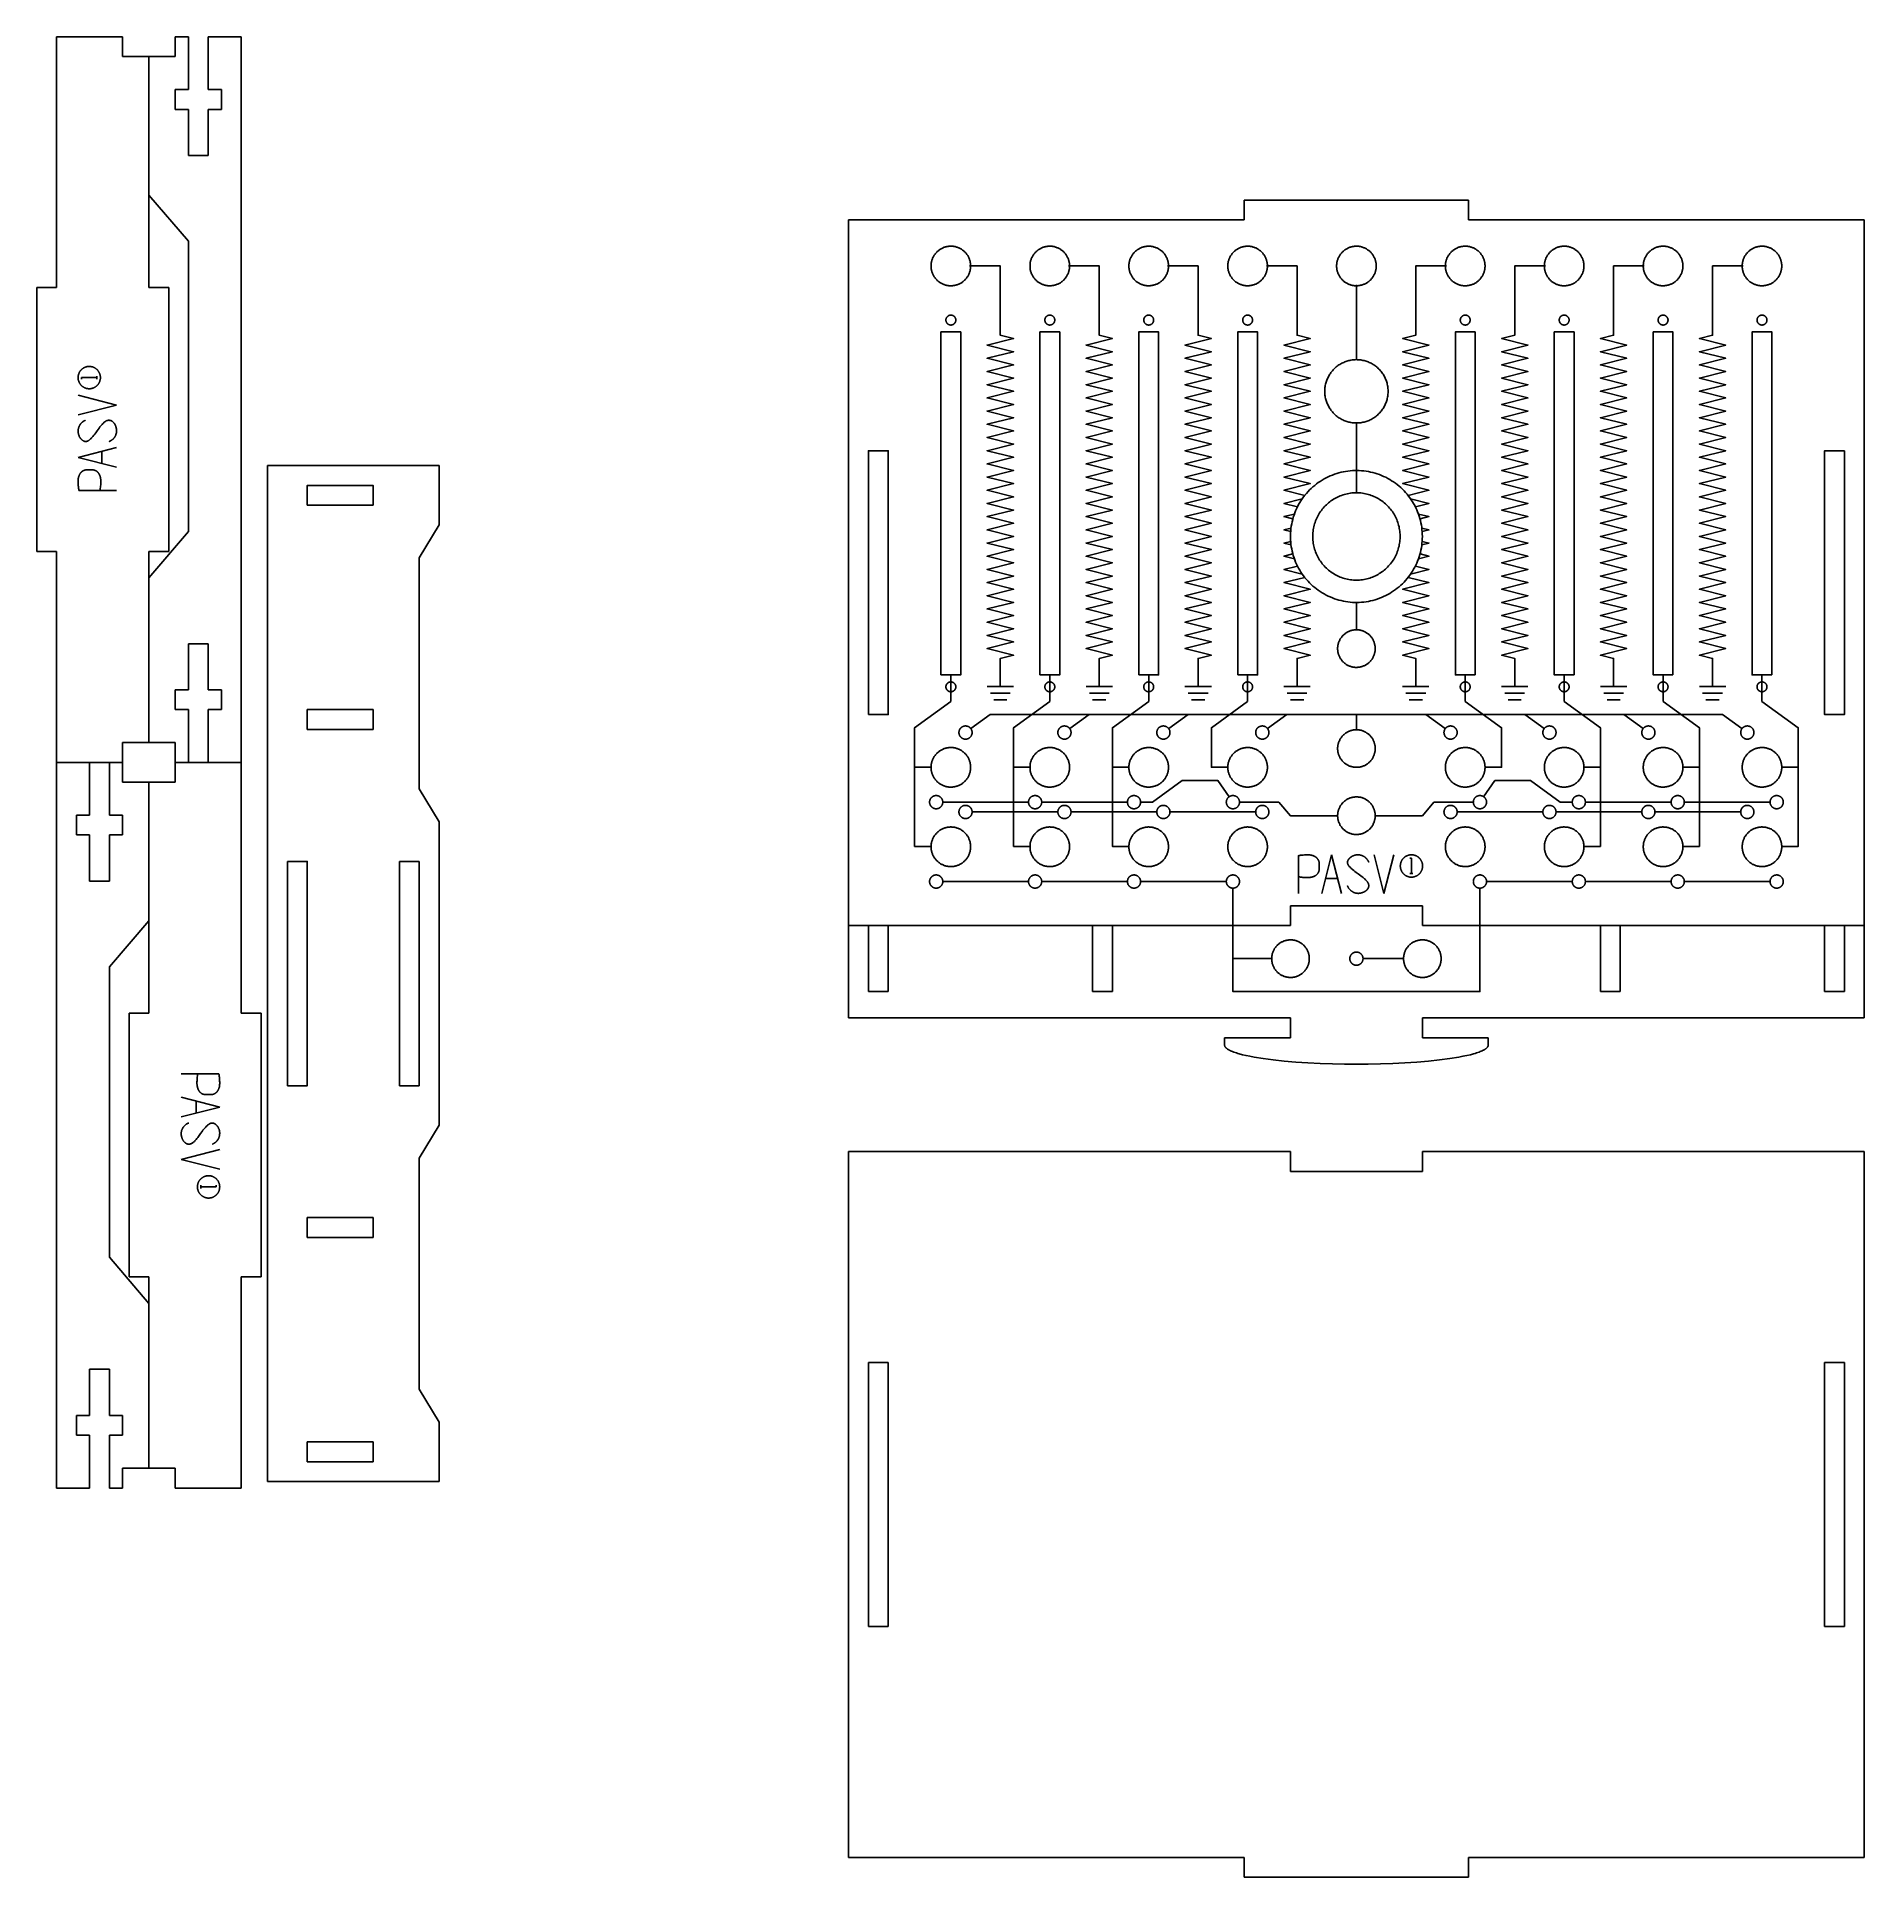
# Model space of a CAD drawing. Header units: millimetres. Extents: x 10 to 287, y -111 to 168.
import ezdxf

# ---------------------------------------------------------------- set-up
doc = ezdxf.new("R2010")
doc.units = ezdxf.units.MM
doc.header["$MEASUREMENT"] = 0
doc.layers.add('CORTE', color=18, linetype='Continuous', true_color=0x000000)
doc.layers.add('SEMI', color=1, linetype='Continuous', true_color=0xff0000)

# ---------------------------------------------------------------- blocks, each defined once
blk = doc.blocks.new('ESPACIO_POT 01')
at = {"layer": 'CORTE'}
for points in [[(0.75, 27.8), (0.75, 27.83), (0.75, 27.85), (0.75, 27.88), (0.74, 27.9), (0.74, 27.93), (0.73, 27.96), (0.73, 27.98), (0.72, 28.01), (0.71, 28.03), (0.71, 28.06), (0.7, 28.08), (0.69, 28.1), (0.67, 28.13), (0.66, 28.15), (0.65, 28.17), (0.64, 28.2), (0.62, 28.22), (0.61, 28.24), (0.59, 28.26), (0.58, 28.28), (0.56, 28.3), (0.54, 28.32), (0.52, 28.34), (0.5, 28.36), (0.48, 28.37), (0.46, 28.39), (0.44, 28.4), (0.42, 28.42), (0.4, 28.43), (0.38, 28.45), (0.36, 28.46), (0.33, 28.47), (0.31, 28.48), (0.29, 28.49), (0.26, 28.5), (0.24, 28.51), (0.21, 28.52), (0.19, 28.53), (0.16, 28.53), (0.14, 28.54), (0.11, 28.54), (0.08, 28.55), (0.06, 28.55), (0.03, 28.55), (0.01, 28.55), (-0.02, 28.55), (-0.05, 28.55), (-0.07, 28.55), (-0.1, 28.54), (-0.12, 28.54), (-0.15, 28.54), (-0.17, 28.53), (-0.2, 28.52), (-0.22, 28.52), (-0.25, 28.51), (-0.27, 28.5), (-0.3, 28.49), (-0.32, 28.48), (-0.34, 28.47), (-0.37, 28.45), (-0.39, 28.44), (-0.41, 28.43), (-0.43, 28.41), (-0.45, 28.4), (-0.47, 28.38), (-0.49, 28.36), (-0.51, 28.35), (-0.53, 28.33), (-0.55, 28.31), (-0.57, 28.29), (-0.58, 28.27), (-0.6, 28.25), (-0.62, 28.23), (-0.63, 28.21), (-0.64, 28.18), (-0.66, 28.16), (-0.67, 28.14), (-0.68, 28.12), (-0.69, 28.09), (-0.7, 28.07), (-0.71, 28.04), (-0.72, 28.02), (-0.72, 27.99), (-0.73, 27.97), (-0.74, 27.94), (-0.74, 27.92), (-0.74, 27.89), (-0.75, 27.87), (-0.75, 27.84), (-0.75, 27.81), (-0.75, 27.79), (-0.75, 27.76), (-0.75, 27.73), (-0.74, 27.71), (-0.74, 27.68), (-0.74, 27.66), (-0.73, 27.63), (-0.72, 27.61), (-0.72, 27.58), (-0.71, 27.56), (-0.7, 27.53), (-0.69, 27.51), (-0.68, 27.48), (-0.67, 27.46), (-0.66, 27.44), (-0.64, 27.42), (-0.63, 27.39), (-0.62, 27.37), (-0.6, 27.35), (-0.58, 27.33), (-0.57, 27.31), (-0.55, 27.29), (-0.53, 27.27), (-0.51, 27.25), (-0.49, 27.24), (-0.47, 27.22), (-0.45, 27.2), (-0.43, 27.19), (-0.41, 27.17), (-0.39, 27.16), (-0.37, 27.15), (-0.34, 27.13), (-0.32, 27.12), (-0.3, 27.11), (-0.27, 27.1), (-0.25, 27.09), (-0.22, 27.08), (-0.2, 27.08), (-0.17, 27.07), (-0.15, 27.06), (-0.12, 27.06), (-0.1, 27.06), (-0.07, 27.05), (-0.05, 27.05), (-0.02, 27.05), (0.01, 27.05), (0.03, 27.05), (0.06, 27.05), (0.08, 27.05), (0.11, 27.06), (0.14, 27.06), (0.16, 27.07), (0.19, 27.07), (0.21, 27.08), (0.24, 27.09), (0.26, 27.1), (0.29, 27.11), (0.31, 27.12), (0.33, 27.13), (0.36, 27.14), (0.38, 27.15), (0.4, 27.17), (0.42, 27.18), (0.44, 27.2), (0.46, 27.21), (0.48, 27.23), (0.5, 27.24), (0.52, 27.26), (0.54, 27.28), (0.56, 27.3), (0.58, 27.32), (0.59, 27.34), (0.61, 27.36), (0.62, 27.38), (0.64, 27.4), (0.65, 27.43), (0.66, 27.45), (0.67, 27.47), (0.69, 27.5), (0.7, 27.52), (0.71, 27.54), (0.71, 27.57), (0.72, 27.59), (0.73, 27.62), (0.73, 27.64), (0.74, 27.67), (0.74, 27.7), (0.75, 27.72), (0.75, 27.75), (0.75, 27.77), (0.75, 27.8)], [(-1.5, -26), (1.5, -26), (1.5, 26), (-1.5, 26), (-1.5, -26)], [(0.75, -27.8), (0.75, -27.77), (0.75, -27.75), (0.75, -27.72), (0.74, -27.7), (0.74, -27.67), (0.73, -27.64), (0.73, -27.62), (0.72, -27.59), (0.71, -27.57), (0.71, -27.54), (0.7, -27.52), (0.69, -27.5), (0.67, -27.47), (0.66, -27.45), (0.65, -27.43), (0.64, -27.4), (0.62, -27.38), (0.61, -27.36), (0.59, -27.34), (0.58, -27.32), (0.56, -27.3), (0.54, -27.28), (0.52, -27.26), (0.5, -27.24), (0.48, -27.23), (0.46, -27.21), (0.44, -27.2), (0.42, -27.18), (0.4, -27.17), (0.38, -27.15), (0.36, -27.14), (0.33, -27.13), (0.31, -27.12), (0.29, -27.11), (0.26, -27.1), (0.24, -27.09), (0.21, -27.08), (0.19, -27.07), (0.16, -27.07), (0.14, -27.06), (0.11, -27.06), (0.08, -27.05), (0.06, -27.05), (0.03, -27.05), (0.01, -27.05), (-0.02, -27.05), (-0.05, -27.05), (-0.07, -27.05), (-0.1, -27.06), (-0.12, -27.06), (-0.15, -27.06), (-0.17, -27.07), (-0.2, -27.08), (-0.22, -27.08), (-0.25, -27.09), (-0.27, -27.1), (-0.3, -27.11), (-0.32, -27.12), (-0.34, -27.13), (-0.37, -27.15), (-0.39, -27.16), (-0.41, -27.17), (-0.43, -27.19), (-0.45, -27.2), (-0.47, -27.22), (-0.49, -27.24), (-0.51, -27.25), (-0.53, -27.27), (-0.55, -27.29), (-0.57, -27.31), (-0.58, -27.33), (-0.6, -27.35), (-0.62, -27.37), (-0.63, -27.39), (-0.64, -27.42), (-0.66, -27.44), (-0.67, -27.46), (-0.68, -27.48), (-0.69, -27.51), (-0.7, -27.53), (-0.71, -27.56), (-0.72, -27.58), (-0.72, -27.61), (-0.73, -27.63), (-0.74, -27.66), (-0.74, -27.68), (-0.74, -27.71), (-0.75, -27.73), (-0.75, -27.76), (-0.75, -27.79), (-0.75, -27.81), (-0.75, -27.84), (-0.75, -27.87), (-0.74, -27.89), (-0.74, -27.92), (-0.74, -27.94), (-0.73, -27.97), (-0.72, -27.99), (-0.72, -28.02), (-0.71, -28.04), (-0.7, -28.07), (-0.69, -28.09), (-0.68, -28.12), (-0.67, -28.14), (-0.66, -28.16), (-0.64, -28.18), (-0.63, -28.21), (-0.62, -28.23), (-0.6, -28.25), (-0.58, -28.27), (-0.57, -28.29), (-0.55, -28.31), (-0.53, -28.33), (-0.51, -28.35), (-0.49, -28.36), (-0.47, -28.38), (-0.45, -28.4), (-0.43, -28.41), (-0.41, -28.43), (-0.39, -28.44), (-0.37, -28.45), (-0.34, -28.47), (-0.32, -28.48), (-0.3, -28.49), (-0.27, -28.5), (-0.25, -28.51), (-0.22, -28.52), (-0.2, -28.52), (-0.17, -28.53), (-0.15, -28.54), (-0.12, -28.54), (-0.1, -28.54), (-0.07, -28.55), (-0.05, -28.55), (-0.02, -28.55), (0.01, -28.55), (0.03, -28.55), (0.06, -28.55), (0.08, -28.55), (0.11, -28.54), (0.14, -28.54), (0.16, -28.53), (0.19, -28.53), (0.21, -28.52), (0.24, -28.51), (0.26, -28.5), (0.29, -28.49), (0.31, -28.48), (0.33, -28.47), (0.36, -28.46), (0.38, -28.45), (0.4, -28.43), (0.42, -28.42), (0.44, -28.4), (0.46, -28.39), (0.48, -28.37), (0.5, -28.36), (0.52, -28.34), (0.54, -28.32), (0.56, -28.3), (0.58, -28.28), (0.59, -28.26), (0.61, -28.24), (0.62, -28.22), (0.64, -28.2), (0.65, -28.17), (0.66, -28.15), (0.67, -28.13), (0.69, -28.1), (0.7, -28.08), (0.71, -28.06), (0.71, -28.03), (0.72, -28.01), (0.73, -27.98), (0.73, -27.96), (0.74, -27.93), (0.74, -27.9), (0.75, -27.88), (0.75, -27.85), (0.75, -27.83), (0.75, -27.8)]]:
    blk.add_lwpolyline(points, dxfattribs=at)

msp = doc.modelspace()

# ---------------------------------------------------------------- linework, layer by layer
at = {"layer": 'CORTE'}
for points in [[(13, 130), (13, 168)], [(13, 168), (23, 168)], [(23, 168), (23, 165)], [(33, 168), (31, 168)], [(31, 168), (31, 165)], [(33, 160), (33, 168)], [(41, 168), (36, 168)], [(36, 168), (36, 160)], [(41, 58), (41, 168)], [(23, 165), (27, 165)], [(31, 165), (27, 165)], [(27, 165), (27, 144)], [(31, 157), (31, 160)], [(31, 160), (33, 160)], [(36, 160), (38, 160)], [(38, 160), (38, 157)], [(33, 157), (31, 157)], [(33, 150), (33, 157)], [(38, 157), (36, 157)], [(36, 157), (36, 150)], [(36, 150), (33, 150)], [(27, 144), (33, 137)], [(27, 130), (27, 144)], [(193.11, 143.26), (193.11, 140.26)], [(227.11, 143.26), (193.11, 143.26)], [(227.11, 140.26), (227.11, 143.26)], [(133.11, 140.26), (133.11, 33.26)], [(193.11, 140.26), (133.11, 140.26)], [(287.11, 140.26), (227.11, 140.26)], [(287.11, 33.26), (287.11, 140.26)], [(33, 137), (33, 93)], [(151.61, 133.26), (151.61, 133.36), (151.6, 133.46), (151.59, 133.57), (151.58, 133.67), (151.56, 133.77), (151.54, 133.88), (151.52, 133.98), (151.49, 134.08), (151.46, 134.18), (151.43, 134.28), (151.39, 134.37), (151.35, 134.47), (151.31, 134.56), (151.26, 134.66), (151.21, 134.75), (151.16, 134.84), (151.1, 134.93), (151.04, 135.01), (150.98, 135.09), (150.91, 135.18), (150.85, 135.25), (150.78, 135.33), (150.7, 135.41), (150.63, 135.48), (150.55, 135.55), (150.47, 135.61), (150.38, 135.67), (150.3, 135.73), (150.21, 135.79), (150.12, 135.85), (150.03, 135.9), (149.94, 135.94), (149.85, 135.99), (149.75, 136.03), (149.65, 136.07), (149.56, 136.1), (149.46, 136.13), (149.36, 136.16), (149.25, 136.19), (149.15, 136.21), (149.05, 136.22), (148.95, 136.24), (148.84, 136.25), (148.74, 136.25), (148.63, 136.26), (148.53, 136.26), (148.43, 136.25), (148.32, 136.24), (148.22, 136.23), (148.12, 136.22), (148.01, 136.2), (147.91, 136.17), (147.81, 136.15), (147.71, 136.12), (147.61, 136.09), (147.51, 136.05), (147.42, 136.01), (147.32, 135.97), (147.23, 135.92), (147.14, 135.87), (147.05, 135.82), (146.96, 135.76), (146.87, 135.7), (146.79, 135.64), (146.71, 135.58), (146.63, 135.51), (146.55, 135.44), (146.48, 135.37), (146.41, 135.29), (146.34, 135.22), (146.27, 135.14), (146.21, 135.05), (146.15, 134.97), (146.09, 134.88), (146.03, 134.79), (145.98, 134.7), (145.93, 134.61), (145.89, 134.52), (145.84, 134.42), (145.81, 134.33), (145.77, 134.23), (145.74, 134.13), (145.71, 134.03), (145.68, 133.93), (145.66, 133.83), (145.64, 133.72), (145.63, 133.62), (145.62, 133.52), (145.61, 133.41), (145.61, 133.31), (145.61, 133.2), (145.61, 133.1), (145.62, 133), (145.63, 132.89), (145.64, 132.79), (145.66, 132.69), (145.68, 132.59), (145.71, 132.48), (145.74, 132.38), (145.77, 132.28), (145.81, 132.19), (145.84, 132.09), (145.89, 132), (145.93, 131.9), (145.98, 131.81), (146.03, 131.72), (146.09, 131.63), (146.15, 131.54), (146.21, 131.46), (146.27, 131.38), (146.34, 131.3), (146.41, 131.22), (146.48, 131.14), (146.55, 131.07), (146.63, 131), (146.71, 130.93), (146.79, 130.87), (146.87, 130.81), (146.96, 130.75), (147.05, 130.69), (147.14, 130.64), (147.23, 130.59), (147.32, 130.55), (147.42, 130.5), (147.51, 130.46), (147.61, 130.43), (147.71, 130.39), (147.81, 130.36), (147.91, 130.34), (148.01, 130.32), (148.12, 130.3), (148.22, 130.28), (148.32, 130.27), (148.43, 130.26), (148.53, 130.26), (148.63, 130.26), (148.74, 130.26), (148.84, 130.27), (148.95, 130.28), (149.05, 130.29), (149.15, 130.31), (149.25, 130.33), (149.36, 130.35), (149.46, 130.38), (149.56, 130.41), (149.65, 130.44), (149.75, 130.48), (149.85, 130.52), (149.94, 130.57), (150.03, 130.62), (150.12, 130.67), (150.21, 130.72), (150.3, 130.78), (150.38, 130.84), (150.47, 130.9), (150.55, 130.97), (150.63, 131.04), (150.7, 131.11), (150.78, 131.18), (150.85, 131.26), (150.91, 131.34), (150.98, 131.42), (151.04, 131.5), (151.1, 131.59), (151.16, 131.67), (151.21, 131.76), (151.26, 131.86), (151.31, 131.95), (151.35, 132.04), (151.39, 132.14), (151.43, 132.24), (151.46, 132.33), (151.49, 132.43), (151.52, 132.53), (151.54, 132.64), (151.56, 132.74), (151.58, 132.84), (151.59, 132.94), (151.6, 133.05), (151.61, 133.15), (151.61, 133.26)], [(166.61, 133.26), (166.61, 133.36), (166.6, 133.46), (166.59, 133.57), (166.58, 133.67), (166.56, 133.77), (166.54, 133.88), (166.52, 133.98), (166.49, 134.08), (166.46, 134.18), (166.43, 134.28), (166.39, 134.37), (166.35, 134.47), (166.31, 134.56), (166.26, 134.66), (166.21, 134.75), (166.16, 134.84), (166.1, 134.93), (166.04, 135.01), (165.98, 135.09), (165.91, 135.18), (165.85, 135.25), (165.78, 135.33), (165.7, 135.41), (165.63, 135.48), (165.55, 135.55), (165.47, 135.61), (165.38, 135.67), (165.3, 135.73), (165.21, 135.79), (165.12, 135.85), (165.03, 135.9), (164.94, 135.94), (164.85, 135.99), (164.75, 136.03), (164.65, 136.07), (164.56, 136.1), (164.46, 136.13), (164.36, 136.16), (164.25, 136.19), (164.15, 136.21), (164.05, 136.22), (163.95, 136.24), (163.84, 136.25), (163.74, 136.25), (163.63, 136.26), (163.53, 136.26), (163.43, 136.25), (163.32, 136.24), (163.22, 136.23), (163.12, 136.22), (163.01, 136.2), (162.91, 136.17), (162.81, 136.15), (162.71, 136.12), (162.61, 136.09), (162.51, 136.05), (162.42, 136.01), (162.32, 135.97), (162.23, 135.92), (162.14, 135.87), (162.05, 135.82), (161.96, 135.76), (161.87, 135.7), (161.79, 135.64), (161.71, 135.58), (161.63, 135.51), (161.55, 135.44), (161.48, 135.37), (161.41, 135.29), (161.34, 135.22), (161.27, 135.14), (161.21, 135.05), (161.15, 134.97), (161.09, 134.88), (161.03, 134.79), (160.98, 134.7), (160.93, 134.61), (160.89, 134.52), (160.84, 134.42), (160.81, 134.33), (160.77, 134.23), (160.74, 134.13), (160.71, 134.03), (160.68, 133.93), (160.66, 133.83), (160.64, 133.72), (160.63, 133.62), (160.62, 133.52), (160.61, 133.41), (160.61, 133.31), (160.61, 133.2), (160.61, 133.1), (160.62, 133), (160.63, 132.89), (160.64, 132.79), (160.66, 132.69), (160.68, 132.59), (160.71, 132.48), (160.74, 132.38), (160.77, 132.28), (160.81, 132.19), (160.84, 132.09), (160.89, 132), (160.93, 131.9), (160.98, 131.81), (161.03, 131.72), (161.09, 131.63), (161.15, 131.54), (161.21, 131.46), (161.27, 131.38), (161.34, 131.3), (161.41, 131.22), (161.48, 131.14), (161.55, 131.07), (161.63, 131), (161.71, 130.93), (161.79, 130.87), (161.87, 130.81), (161.96, 130.75), (162.05, 130.69), (162.14, 130.64), (162.23, 130.59), (162.32, 130.55), (162.42, 130.5), (162.51, 130.46), (162.61, 130.43), (162.71, 130.39), (162.81, 130.36), (162.91, 130.34), (163.01, 130.32), (163.12, 130.3), (163.22, 130.28), (163.32, 130.27), (163.43, 130.26), (163.53, 130.26), (163.63, 130.26), (163.74, 130.26), (163.84, 130.27), (163.95, 130.28), (164.05, 130.29), (164.15, 130.31), (164.25, 130.33), (164.36, 130.35), (164.46, 130.38), (164.56, 130.41), (164.65, 130.44), (164.75, 130.48), (164.85, 130.52), (164.94, 130.57), (165.03, 130.62), (165.12, 130.67), (165.21, 130.72), (165.3, 130.78), (165.38, 130.84), (165.47, 130.9), (165.55, 130.97), (165.63, 131.04), (165.7, 131.11), (165.78, 131.18), (165.85, 131.26), (165.91, 131.34), (165.98, 131.42), (166.04, 131.5), (166.1, 131.59), (166.16, 131.67), (166.21, 131.76), (166.26, 131.86), (166.31, 131.95), (166.35, 132.04), (166.39, 132.14), (166.43, 132.24), (166.46, 132.33), (166.49, 132.43), (166.52, 132.53), (166.54, 132.64), (166.56, 132.74), (166.58, 132.84), (166.59, 132.94), (166.6, 133.05), (166.61, 133.15), (166.61, 133.26)], [(181.61, 133.26), (181.61, 133.36), (181.6, 133.46), (181.59, 133.57), (181.58, 133.67), (181.56, 133.77), (181.54, 133.88), (181.52, 133.98), (181.49, 134.08), (181.46, 134.18), (181.43, 134.28), (181.39, 134.37), (181.35, 134.47), (181.31, 134.56), (181.26, 134.66), (181.21, 134.75), (181.16, 134.84), (181.1, 134.93), (181.04, 135.01), (180.98, 135.09), (180.91, 135.18), (180.85, 135.25), (180.78, 135.33), (180.7, 135.41), (180.63, 135.48), (180.55, 135.55), (180.47, 135.61), (180.38, 135.67), (180.3, 135.73), (180.21, 135.79), (180.12, 135.85), (180.03, 135.9), (179.94, 135.94), (179.85, 135.99), (179.75, 136.03), (179.65, 136.07), (179.56, 136.1), (179.46, 136.13), (179.36, 136.16), (179.25, 136.19), (179.15, 136.21), (179.05, 136.22), (178.95, 136.24), (178.84, 136.25), (178.74, 136.25), (178.63, 136.26), (178.53, 136.26), (178.43, 136.25), (178.32, 136.24), (178.22, 136.23), (178.12, 136.22), (178.01, 136.2), (177.91, 136.17), (177.81, 136.15), (177.71, 136.12), (177.61, 136.09), (177.51, 136.05), (177.42, 136.01), (177.32, 135.97), (177.23, 135.92), (177.14, 135.87), (177.05, 135.82), (176.96, 135.76), (176.87, 135.7), (176.79, 135.64), (176.71, 135.58), (176.63, 135.51), (176.55, 135.44), (176.48, 135.37), (176.41, 135.29), (176.34, 135.22), (176.27, 135.14), (176.21, 135.05), (176.15, 134.97), (176.09, 134.88), (176.03, 134.79), (175.98, 134.7), (175.93, 134.61), (175.89, 134.52), (175.84, 134.42), (175.81, 134.33), (175.77, 134.23), (175.74, 134.13), (175.71, 134.03), (175.68, 133.93), (175.66, 133.83), (175.64, 133.72), (175.63, 133.62), (175.62, 133.52), (175.61, 133.41), (175.61, 133.31), (175.61, 133.2), (175.61, 133.1), (175.62, 133), (175.63, 132.89), (175.64, 132.79), (175.66, 132.69), (175.68, 132.59), (175.71, 132.48), (175.74, 132.38), (175.77, 132.28), (175.81, 132.19), (175.84, 132.09), (175.89, 132), (175.93, 131.9), (175.98, 131.81), (176.03, 131.72), (176.09, 131.63), (176.15, 131.54), (176.21, 131.46), (176.27, 131.38), (176.34, 131.3), (176.41, 131.22), (176.48, 131.14), (176.55, 131.07), (176.63, 131), (176.71, 130.93), (176.79, 130.87), (176.87, 130.81), (176.96, 130.75), (177.05, 130.69), (177.14, 130.64), (177.23, 130.59), (177.32, 130.55), (177.42, 130.5), (177.51, 130.46), (177.61, 130.43), (177.71, 130.39), (177.81, 130.36), (177.91, 130.34), (178.01, 130.32), (178.12, 130.3), (178.22, 130.28), (178.32, 130.27), (178.43, 130.26), (178.53, 130.26), (178.63, 130.26), (178.74, 130.26), (178.84, 130.27), (178.95, 130.28), (179.05, 130.29), (179.15, 130.31), (179.25, 130.33), (179.36, 130.35), (179.46, 130.38), (179.56, 130.41), (179.65, 130.44), (179.75, 130.48), (179.85, 130.52), (179.94, 130.57), (180.03, 130.62), (180.12, 130.67), (180.21, 130.72), (180.3, 130.78), (180.38, 130.84), (180.47, 130.9), (180.55, 130.97), (180.63, 131.04), (180.7, 131.11), (180.78, 131.18), (180.85, 131.26), (180.91, 131.34), (180.98, 131.42), (181.04, 131.5), (181.1, 131.59), (181.16, 131.67), (181.21, 131.76), (181.26, 131.86), (181.31, 131.95), (181.35, 132.04), (181.39, 132.14), (181.43, 132.24), (181.46, 132.33), (181.49, 132.43), (181.52, 132.53), (181.54, 132.64), (181.56, 132.74), (181.58, 132.84), (181.59, 132.94), (181.6, 133.05), (181.61, 133.15), (181.61, 133.26)], [(196.61, 133.26), (196.61, 133.36), (196.6, 133.46), (196.59, 133.57), (196.58, 133.67), (196.56, 133.77), (196.54, 133.88), (196.52, 133.98), (196.49, 134.08), (196.46, 134.18), (196.43, 134.28), (196.39, 134.37), (196.35, 134.47), (196.31, 134.56), (196.26, 134.66), (196.21, 134.75), (196.16, 134.84), (196.1, 134.93), (196.04, 135.01), (195.98, 135.09), (195.91, 135.18), (195.85, 135.25), (195.78, 135.33), (195.7, 135.41), (195.63, 135.48), (195.55, 135.55), (195.47, 135.61), (195.38, 135.67), (195.3, 135.73), (195.21, 135.79), (195.12, 135.85), (195.03, 135.9), (194.94, 135.94), (194.85, 135.99), (194.75, 136.03), (194.65, 136.07), (194.56, 136.1), (194.46, 136.13), (194.36, 136.16), (194.25, 136.19), (194.15, 136.21), (194.05, 136.22), (193.95, 136.24), (193.84, 136.25), (193.74, 136.25), (193.63, 136.26), (193.53, 136.26), (193.43, 136.25), (193.32, 136.24), (193.22, 136.23), (193.12, 136.22), (193.01, 136.2), (192.91, 136.17), (192.81, 136.15), (192.71, 136.12), (192.61, 136.09), (192.51, 136.05), (192.42, 136.01), (192.32, 135.97), (192.23, 135.92), (192.14, 135.87), (192.05, 135.82), (191.96, 135.76), (191.87, 135.7), (191.79, 135.64), (191.71, 135.58), (191.63, 135.51), (191.55, 135.44), (191.48, 135.37), (191.41, 135.29), (191.34, 135.22), (191.27, 135.14), (191.21, 135.05), (191.15, 134.97), (191.09, 134.88), (191.03, 134.79), (190.98, 134.7), (190.93, 134.61), (190.89, 134.52), (190.84, 134.42), (190.81, 134.33), (190.77, 134.23), (190.74, 134.13), (190.71, 134.03), (190.68, 133.93), (190.66, 133.83), (190.64, 133.72), (190.63, 133.62), (190.62, 133.52), (190.61, 133.41), (190.61, 133.31), (190.61, 133.2), (190.61, 133.1), (190.62, 133), (190.63, 132.89), (190.64, 132.79), (190.66, 132.69), (190.68, 132.59), (190.71, 132.48), (190.74, 132.38), (190.77, 132.28), (190.81, 132.19), (190.84, 132.09), (190.89, 132), (190.93, 131.9), (190.98, 131.81), (191.03, 131.72), (191.09, 131.63), (191.15, 131.54), (191.21, 131.46), (191.27, 131.38), (191.34, 131.3), (191.41, 131.22), (191.48, 131.14), (191.55, 131.07), (191.63, 131), (191.71, 130.93), (191.79, 130.87), (191.87, 130.81), (191.96, 130.75), (192.05, 130.69), (192.14, 130.64), (192.23, 130.59), (192.32, 130.55), (192.42, 130.5), (192.51, 130.46), (192.61, 130.43), (192.71, 130.39), (192.81, 130.36), (192.91, 130.34), (193.01, 130.32), (193.12, 130.3), (193.22, 130.28), (193.32, 130.27), (193.43, 130.26), (193.53, 130.26), (193.63, 130.26), (193.74, 130.26), (193.84, 130.27), (193.95, 130.28), (194.05, 130.29), (194.15, 130.31), (194.25, 130.33), (194.36, 130.35), (194.46, 130.38), (194.56, 130.41), (194.65, 130.44), (194.75, 130.48), (194.85, 130.52), (194.94, 130.57), (195.03, 130.62), (195.12, 130.67), (195.21, 130.72), (195.3, 130.78), (195.38, 130.84), (195.47, 130.9), (195.55, 130.97), (195.63, 131.04), (195.7, 131.11), (195.78, 131.18), (195.85, 131.26), (195.91, 131.34), (195.98, 131.42), (196.04, 131.5), (196.1, 131.59), (196.16, 131.67), (196.21, 131.76), (196.26, 131.86), (196.31, 131.95), (196.35, 132.04), (196.39, 132.14), (196.43, 132.24), (196.46, 132.33), (196.49, 132.43), (196.52, 132.53), (196.54, 132.64), (196.56, 132.74), (196.58, 132.84), (196.59, 132.94), (196.6, 133.05), (196.61, 133.15), (196.61, 133.26)], [(213.11, 133.26), (213.11, 133.36), (213.1, 133.46), (213.09, 133.57), (213.08, 133.67), (213.06, 133.77), (213.04, 133.88), (213.02, 133.98), (212.99, 134.08), (212.96, 134.18), (212.93, 134.28), (212.89, 134.37), (212.85, 134.47), (212.81, 134.56), (212.76, 134.66), (212.71, 134.75), (212.66, 134.84), (212.6, 134.93), (212.54, 135.01), (212.48, 135.09), (212.41, 135.18), (212.35, 135.25), (212.28, 135.33), (212.2, 135.41), (212.13, 135.48), (212.05, 135.55), (211.97, 135.61), (211.88, 135.67), (211.8, 135.73), (211.71, 135.79), (211.62, 135.85), (211.53, 135.9), (211.44, 135.94), (211.35, 135.99), (211.25, 136.03), (211.15, 136.07), (211.06, 136.1), (210.96, 136.13), (210.86, 136.16), (210.75, 136.19), (210.65, 136.21), (210.55, 136.22), (210.45, 136.24), (210.34, 136.25), (210.24, 136.25), (210.13, 136.26), (210.03, 136.26), (209.93, 136.25), (209.82, 136.24), (209.72, 136.23), (209.62, 136.22), (209.51, 136.2), (209.41, 136.17), (209.31, 136.15), (209.21, 136.12), (209.11, 136.09), (209.01, 136.05), (208.92, 136.01), (208.82, 135.97), (208.73, 135.92), (208.64, 135.87), (208.55, 135.82), (208.46, 135.76), (208.37, 135.7), (208.29, 135.64), (208.21, 135.58), (208.13, 135.51), (208.05, 135.44), (207.98, 135.37), (207.91, 135.29), (207.84, 135.22), (207.77, 135.14), (207.71, 135.05), (207.65, 134.97), (207.59, 134.88), (207.53, 134.79), (207.48, 134.7), (207.43, 134.61), (207.39, 134.52), (207.34, 134.42), (207.31, 134.33), (207.27, 134.23), (207.24, 134.13), (207.21, 134.03), (207.18, 133.93), (207.16, 133.83), (207.14, 133.72), (207.13, 133.62), (207.12, 133.52), (207.11, 133.41), (207.11, 133.31), (207.11, 133.2), (207.11, 133.1), (207.12, 133), (207.13, 132.89), (207.14, 132.79), (207.16, 132.69), (207.18, 132.59), (207.21, 132.48), (207.24, 132.38), (207.27, 132.28), (207.31, 132.19), (207.34, 132.09), (207.39, 132), (207.43, 131.9), (207.48, 131.81), (207.53, 131.72), (207.59, 131.63), (207.65, 131.54), (207.71, 131.46), (207.77, 131.38), (207.84, 131.3), (207.91, 131.22), (207.98, 131.14), (208.05, 131.07), (208.13, 131), (208.21, 130.93), (208.29, 130.87), (208.37, 130.81), (208.46, 130.75), (208.55, 130.69), (208.64, 130.64), (208.73, 130.59), (208.82, 130.55), (208.92, 130.5), (209.01, 130.46), (209.11, 130.43), (209.21, 130.39), (209.31, 130.36), (209.41, 130.34), (209.51, 130.32), (209.62, 130.3), (209.72, 130.28), (209.82, 130.27), (209.93, 130.26), (210.03, 130.26), (210.13, 130.26), (210.24, 130.26), (210.34, 130.27), (210.45, 130.28), (210.55, 130.29), (210.65, 130.31), (210.75, 130.33), (210.86, 130.35), (210.96, 130.38), (211.06, 130.41), (211.15, 130.44), (211.25, 130.48), (211.35, 130.52), (211.44, 130.57), (211.53, 130.62), (211.62, 130.67), (211.71, 130.72), (211.8, 130.78), (211.88, 130.84), (211.97, 130.9), (212.05, 130.97), (212.13, 131.04), (212.2, 131.11), (212.28, 131.18), (212.35, 131.26), (212.41, 131.34), (212.48, 131.42), (212.54, 131.5), (212.6, 131.59), (212.66, 131.67), (212.71, 131.76), (212.76, 131.86), (212.81, 131.95), (212.85, 132.04), (212.89, 132.14), (212.93, 132.24), (212.96, 132.33), (212.99, 132.43), (213.02, 132.53), (213.04, 132.64), (213.06, 132.74), (213.08, 132.84), (213.09, 132.94), (213.1, 133.05), (213.11, 133.15), (213.11, 133.26)], [(229.61, 133.26), (229.61, 133.36), (229.6, 133.46), (229.59, 133.57), (229.58, 133.67), (229.56, 133.77), (229.54, 133.88), (229.52, 133.98), (229.49, 134.08), (229.46, 134.18), (229.43, 134.28), (229.39, 134.37), (229.35, 134.47), (229.31, 134.56), (229.26, 134.66), (229.21, 134.75), (229.16, 134.84), (229.1, 134.93), (229.04, 135.01), (228.98, 135.09), (228.91, 135.18), (228.85, 135.25), (228.78, 135.33), (228.7, 135.41), (228.63, 135.48), (228.55, 135.55), (228.47, 135.61), (228.38, 135.67), (228.3, 135.73), (228.21, 135.79), (228.12, 135.85), (228.03, 135.9), (227.94, 135.94), (227.85, 135.99), (227.75, 136.03), (227.65, 136.07), (227.56, 136.1), (227.46, 136.13), (227.36, 136.16), (227.25, 136.19), (227.15, 136.21), (227.05, 136.22), (226.95, 136.24), (226.84, 136.25), (226.74, 136.25), (226.63, 136.26), (226.53, 136.26), (226.43, 136.25), (226.32, 136.24), (226.22, 136.23), (226.12, 136.22), (226.01, 136.2), (225.91, 136.17), (225.81, 136.15), (225.71, 136.12), (225.61, 136.09), (225.51, 136.05), (225.42, 136.01), (225.32, 135.97), (225.23, 135.92), (225.14, 135.87), (225.05, 135.82), (224.96, 135.76), (224.87, 135.7), (224.79, 135.64), (224.71, 135.58), (224.63, 135.51), (224.55, 135.44), (224.48, 135.37), (224.41, 135.29), (224.34, 135.22), (224.27, 135.14), (224.21, 135.05), (224.15, 134.97), (224.09, 134.88), (224.03, 134.79), (223.98, 134.7), (223.93, 134.61), (223.89, 134.52), (223.84, 134.42), (223.81, 134.33), (223.77, 134.23), (223.74, 134.13), (223.71, 134.03), (223.68, 133.93), (223.66, 133.83), (223.64, 133.72), (223.63, 133.62), (223.62, 133.52), (223.61, 133.41), (223.61, 133.31), (223.61, 133.2), (223.61, 133.1), (223.62, 133), (223.63, 132.89), (223.64, 132.79), (223.66, 132.69), (223.68, 132.59), (223.71, 132.48), (223.74, 132.38), (223.77, 132.28), (223.81, 132.19), (223.84, 132.09), (223.89, 132), (223.93, 131.9), (223.98, 131.81), (224.03, 131.72), (224.09, 131.63), (224.15, 131.54), (224.21, 131.46), (224.27, 131.38), (224.34, 131.3), (224.41, 131.22), (224.48, 131.14), (224.55, 131.07), (224.63, 131), (224.71, 130.93), (224.79, 130.87), (224.87, 130.81), (224.96, 130.75), (225.05, 130.69), (225.14, 130.64), (225.23, 130.59), (225.32, 130.55), (225.42, 130.5), (225.51, 130.46), (225.61, 130.43), (225.71, 130.39), (225.81, 130.36), (225.91, 130.34), (226.01, 130.32), (226.12, 130.3), (226.22, 130.28), (226.32, 130.27), (226.43, 130.26), (226.53, 130.26), (226.63, 130.26), (226.74, 130.26), (226.84, 130.27), (226.95, 130.28), (227.05, 130.29), (227.15, 130.31), (227.25, 130.33), (227.36, 130.35), (227.46, 130.38), (227.56, 130.41), (227.65, 130.44), (227.75, 130.48), (227.85, 130.52), (227.94, 130.57), (228.03, 130.62), (228.12, 130.67), (228.21, 130.72), (228.3, 130.78), (228.38, 130.84), (228.47, 130.9), (228.55, 130.97), (228.63, 131.04), (228.7, 131.11), (228.78, 131.18), (228.85, 131.26), (228.91, 131.34), (228.98, 131.42), (229.04, 131.5), (229.1, 131.59), (229.16, 131.67), (229.21, 131.76), (229.26, 131.86), (229.31, 131.95), (229.35, 132.04), (229.39, 132.14), (229.43, 132.24), (229.46, 132.33), (229.49, 132.43), (229.52, 132.53), (229.54, 132.64), (229.56, 132.74), (229.58, 132.84), (229.59, 132.94), (229.6, 133.05), (229.61, 133.15), (229.61, 133.26)], [(244.61, 133.26), (244.61, 133.36), (244.6, 133.46), (244.59, 133.57), (244.58, 133.67), (244.56, 133.77), (244.54, 133.88), (244.52, 133.98), (244.49, 134.08), (244.46, 134.18), (244.43, 134.28), (244.39, 134.37), (244.35, 134.47), (244.31, 134.56), (244.26, 134.66), (244.21, 134.75), (244.16, 134.84), (244.1, 134.93), (244.04, 135.01), (243.98, 135.09), (243.91, 135.18), (243.85, 135.25), (243.78, 135.33), (243.7, 135.41), (243.63, 135.48), (243.55, 135.55), (243.47, 135.61), (243.38, 135.67), (243.3, 135.73), (243.21, 135.79), (243.12, 135.85), (243.03, 135.9), (242.94, 135.94), (242.85, 135.99), (242.75, 136.03), (242.65, 136.07), (242.56, 136.1), (242.46, 136.13), (242.36, 136.16), (242.25, 136.19), (242.15, 136.21), (242.05, 136.22), (241.95, 136.24), (241.84, 136.25), (241.74, 136.25), (241.63, 136.26), (241.53, 136.26), (241.43, 136.25), (241.32, 136.24), (241.22, 136.23), (241.12, 136.22), (241.01, 136.2), (240.91, 136.17), (240.81, 136.15), (240.71, 136.12), (240.61, 136.09), (240.51, 136.05), (240.42, 136.01), (240.32, 135.97), (240.23, 135.92), (240.14, 135.87), (240.05, 135.82), (239.96, 135.76), (239.87, 135.7), (239.79, 135.64), (239.71, 135.58), (239.63, 135.51), (239.55, 135.44), (239.48, 135.37), (239.41, 135.29), (239.34, 135.22), (239.27, 135.14), (239.21, 135.05), (239.15, 134.97), (239.09, 134.88), (239.03, 134.79), (238.98, 134.7), (238.93, 134.61), (238.89, 134.52), (238.84, 134.42), (238.81, 134.33), (238.77, 134.23), (238.74, 134.13), (238.71, 134.03), (238.68, 133.93), (238.66, 133.83), (238.64, 133.72), (238.63, 133.62), (238.62, 133.52), (238.61, 133.41), (238.61, 133.31), (238.61, 133.2), (238.61, 133.1), (238.62, 133), (238.63, 132.89), (238.64, 132.79), (238.66, 132.69), (238.68, 132.59), (238.71, 132.48), (238.74, 132.38), (238.77, 132.28), (238.81, 132.19), (238.84, 132.09), (238.89, 132), (238.93, 131.9), (238.98, 131.81), (239.03, 131.72), (239.09, 131.63), (239.15, 131.54), (239.21, 131.46), (239.27, 131.38), (239.34, 131.3), (239.41, 131.22), (239.48, 131.14), (239.55, 131.07), (239.63, 131), (239.71, 130.93), (239.79, 130.87), (239.87, 130.81), (239.96, 130.75), (240.05, 130.69), (240.14, 130.64), (240.23, 130.59), (240.32, 130.55), (240.42, 130.5), (240.51, 130.46), (240.61, 130.43), (240.71, 130.39), (240.81, 130.36), (240.91, 130.34), (241.01, 130.32), (241.12, 130.3), (241.22, 130.28), (241.32, 130.27), (241.43, 130.26), (241.53, 130.26), (241.63, 130.26), (241.74, 130.26), (241.84, 130.27), (241.95, 130.28), (242.05, 130.29), (242.15, 130.31), (242.25, 130.33), (242.36, 130.35), (242.46, 130.38), (242.56, 130.41), (242.65, 130.44), (242.75, 130.48), (242.85, 130.52), (242.94, 130.57), (243.03, 130.62), (243.12, 130.67), (243.21, 130.72), (243.3, 130.78), (243.38, 130.84), (243.47, 130.9), (243.55, 130.97), (243.63, 131.04), (243.7, 131.11), (243.78, 131.18), (243.85, 131.26), (243.91, 131.34), (243.98, 131.42), (244.04, 131.5), (244.1, 131.59), (244.16, 131.67), (244.21, 131.76), (244.26, 131.86), (244.31, 131.95), (244.35, 132.04), (244.39, 132.14), (244.43, 132.24), (244.46, 132.33), (244.49, 132.43), (244.52, 132.53), (244.54, 132.64), (244.56, 132.74), (244.58, 132.84), (244.59, 132.94), (244.6, 133.05), (244.61, 133.15), (244.61, 133.26)], [(259.61, 133.26), (259.61, 133.36), (259.6, 133.46), (259.59, 133.57), (259.58, 133.67), (259.56, 133.77), (259.54, 133.88), (259.52, 133.98), (259.49, 134.08), (259.46, 134.18), (259.43, 134.28), (259.39, 134.37), (259.35, 134.47), (259.31, 134.56), (259.26, 134.66), (259.21, 134.75), (259.16, 134.84), (259.1, 134.93), (259.04, 135.01), (258.98, 135.09), (258.91, 135.18), (258.85, 135.25), (258.78, 135.33), (258.7, 135.41), (258.63, 135.48), (258.55, 135.55), (258.47, 135.61), (258.38, 135.67), (258.3, 135.73), (258.21, 135.79), (258.12, 135.85), (258.03, 135.9), (257.94, 135.94), (257.85, 135.99), (257.75, 136.03), (257.65, 136.07), (257.56, 136.1), (257.46, 136.13), (257.36, 136.16), (257.25, 136.19), (257.15, 136.21), (257.05, 136.22), (256.95, 136.24), (256.84, 136.25), (256.74, 136.25), (256.63, 136.26), (256.53, 136.26), (256.43, 136.25), (256.32, 136.24), (256.22, 136.23), (256.12, 136.22), (256.01, 136.2), (255.91, 136.17), (255.81, 136.15), (255.71, 136.12), (255.61, 136.09), (255.51, 136.05), (255.42, 136.01), (255.32, 135.97), (255.23, 135.92), (255.14, 135.87), (255.05, 135.82), (254.96, 135.76), (254.87, 135.7), (254.79, 135.64), (254.71, 135.58), (254.63, 135.51), (254.55, 135.44), (254.48, 135.37), (254.41, 135.29), (254.34, 135.22), (254.27, 135.14), (254.21, 135.05), (254.15, 134.97), (254.09, 134.88), (254.03, 134.79), (253.98, 134.7), (253.93, 134.61), (253.89, 134.52), (253.84, 134.42), (253.81, 134.33), (253.77, 134.23), (253.74, 134.13), (253.71, 134.03), (253.68, 133.93), (253.66, 133.83), (253.64, 133.72), (253.63, 133.62), (253.62, 133.52), (253.61, 133.41), (253.61, 133.31), (253.61, 133.2), (253.61, 133.1), (253.62, 133), (253.63, 132.89), (253.64, 132.79), (253.66, 132.69), (253.68, 132.59), (253.71, 132.48), (253.74, 132.38), (253.77, 132.28), (253.81, 132.19), (253.84, 132.09), (253.89, 132), (253.93, 131.9), (253.98, 131.81), (254.03, 131.72), (254.09, 131.63), (254.15, 131.54), (254.21, 131.46), (254.27, 131.38), (254.34, 131.3), (254.41, 131.22), (254.48, 131.14), (254.55, 131.07), (254.63, 131), (254.71, 130.93), (254.79, 130.87), (254.87, 130.81), (254.96, 130.75), (255.05, 130.69), (255.14, 130.64), (255.23, 130.59), (255.32, 130.55), (255.42, 130.5), (255.51, 130.46), (255.61, 130.43), (255.71, 130.39), (255.81, 130.36), (255.91, 130.34), (256.01, 130.32), (256.12, 130.3), (256.22, 130.28), (256.32, 130.27), (256.43, 130.26), (256.53, 130.26), (256.63, 130.26), (256.74, 130.26), (256.84, 130.27), (256.95, 130.28), (257.05, 130.29), (257.15, 130.31), (257.25, 130.33), (257.36, 130.35), (257.46, 130.38), (257.56, 130.41), (257.65, 130.44), (257.75, 130.48), (257.85, 130.52), (257.94, 130.57), (258.03, 130.62), (258.12, 130.67), (258.21, 130.72), (258.3, 130.78), (258.38, 130.84), (258.47, 130.9), (258.55, 130.97), (258.63, 131.04), (258.7, 131.11), (258.78, 131.18), (258.85, 131.26), (258.91, 131.34), (258.98, 131.42), (259.04, 131.5), (259.1, 131.59), (259.16, 131.67), (259.21, 131.76), (259.26, 131.86), (259.31, 131.95), (259.35, 132.04), (259.39, 132.14), (259.43, 132.24), (259.46, 132.33), (259.49, 132.43), (259.52, 132.53), (259.54, 132.64), (259.56, 132.74), (259.58, 132.84), (259.59, 132.94), (259.6, 133.05), (259.61, 133.15), (259.61, 133.26)], [(274.61, 133.26), (274.61, 133.36), (274.6, 133.46), (274.59, 133.57), (274.58, 133.67), (274.56, 133.77), (274.54, 133.88), (274.52, 133.98), (274.49, 134.08), (274.46, 134.18), (274.43, 134.28), (274.39, 134.37), (274.35, 134.47), (274.31, 134.56), (274.26, 134.66), (274.21, 134.75), (274.16, 134.84), (274.1, 134.93), (274.04, 135.01), (273.98, 135.09), (273.91, 135.18), (273.85, 135.25), (273.78, 135.33), (273.7, 135.41), (273.63, 135.48), (273.55, 135.55), (273.47, 135.61), (273.38, 135.67), (273.3, 135.73), (273.21, 135.79), (273.12, 135.85), (273.03, 135.9), (272.94, 135.94), (272.85, 135.99), (272.75, 136.03), (272.65, 136.07), (272.56, 136.1), (272.46, 136.13), (272.36, 136.16), (272.25, 136.19), (272.15, 136.21), (272.05, 136.22), (271.95, 136.24), (271.84, 136.25), (271.74, 136.25), (271.63, 136.26), (271.53, 136.26), (271.43, 136.25), (271.32, 136.24), (271.22, 136.23), (271.12, 136.22), (271.01, 136.2), (270.91, 136.17), (270.81, 136.15), (270.71, 136.12), (270.61, 136.09), (270.51, 136.05), (270.42, 136.01), (270.32, 135.97), (270.23, 135.92), (270.14, 135.87), (270.05, 135.82), (269.96, 135.76), (269.87, 135.7), (269.79, 135.64), (269.71, 135.58), (269.63, 135.51), (269.55, 135.44), (269.48, 135.37), (269.41, 135.29), (269.34, 135.22), (269.27, 135.14), (269.21, 135.05), (269.15, 134.97), (269.09, 134.88), (269.03, 134.79), (268.98, 134.7), (268.93, 134.61), (268.89, 134.52), (268.84, 134.42), (268.81, 134.33), (268.77, 134.23), (268.74, 134.13), (268.71, 134.03), (268.68, 133.93), (268.66, 133.83), (268.64, 133.72), (268.63, 133.62), (268.62, 133.52), (268.61, 133.41), (268.61, 133.31), (268.61, 133.2), (268.61, 133.1), (268.62, 133), (268.63, 132.89), (268.64, 132.79), (268.66, 132.69), (268.68, 132.59), (268.71, 132.48), (268.74, 132.38), (268.77, 132.28), (268.81, 132.19), (268.84, 132.09), (268.89, 132), (268.93, 131.9), (268.98, 131.81), (269.03, 131.72), (269.09, 131.63), (269.15, 131.54), (269.21, 131.46), (269.27, 131.38), (269.34, 131.3), (269.41, 131.22), (269.48, 131.14), (269.55, 131.07), (269.63, 131), (269.71, 130.93), (269.79, 130.87), (269.87, 130.81), (269.96, 130.75), (270.05, 130.69), (270.14, 130.64), (270.23, 130.59), (270.32, 130.55), (270.42, 130.5), (270.51, 130.46), (270.61, 130.43), (270.71, 130.39), (270.81, 130.36), (270.91, 130.34), (271.01, 130.32), (271.12, 130.3), (271.22, 130.28), (271.32, 130.27), (271.43, 130.26), (271.53, 130.26), (271.63, 130.26), (271.74, 130.26), (271.84, 130.27), (271.95, 130.28), (272.05, 130.29), (272.15, 130.31), (272.25, 130.33), (272.36, 130.35), (272.46, 130.38), (272.56, 130.41), (272.65, 130.44), (272.75, 130.48), (272.85, 130.52), (272.94, 130.57), (273.03, 130.62), (273.12, 130.67), (273.21, 130.72), (273.3, 130.78), (273.38, 130.84), (273.47, 130.9), (273.55, 130.97), (273.63, 131.04), (273.7, 131.11), (273.78, 131.18), (273.85, 131.26), (273.91, 131.34), (273.98, 131.42), (274.04, 131.5), (274.1, 131.59), (274.16, 131.67), (274.21, 131.76), (274.26, 131.86), (274.31, 131.95), (274.35, 132.04), (274.39, 132.14), (274.43, 132.24), (274.46, 132.33), (274.49, 132.43), (274.52, 132.53), (274.54, 132.64), (274.56, 132.74), (274.58, 132.84), (274.59, 132.94), (274.6, 133.05), (274.61, 133.15), (274.61, 133.26)], [(10, 90), (10, 130)], [(10, 130), (13, 130)], [(30, 130), (27, 130)], [(30, 90), (30, 130)], [(210.11, 119.06), (209.94, 119.05), (209.78, 119.04), (209.61, 119.03), (209.45, 119.01), (209.28, 118.99), (209.12, 118.95), (208.96, 118.92), (208.8, 118.87), (208.64, 118.83), (208.48, 118.77), (208.33, 118.71), (208.18, 118.65), (208.03, 118.58), (207.88, 118.51), (207.73, 118.43), (207.59, 118.34), (207.45, 118.25), (207.31, 118.16), (207.18, 118.06), (207.05, 117.96), (206.93, 117.85), (206.8, 117.74), (206.68, 117.62), (206.57, 117.5), (206.46, 117.38), (206.36, 117.25), (206.25, 117.12), (206.16, 116.98), (206.07, 116.85), (205.98, 116.7), (205.9, 116.56), (205.82, 116.41), (205.75, 116.26), (205.68, 116.11), (205.62, 115.96), (205.56, 115.8), (205.51, 115.64), (205.47, 115.49), (205.43, 115.32), (205.39, 115.16), (205.37, 115), (205.34, 114.83), (205.33, 114.67), (205.31, 114.5), (205.31, 114.34), (205.31, 114.17), (205.31, 114.01), (205.33, 113.84), (205.34, 113.68), (205.37, 113.51), (205.39, 113.35), (205.43, 113.19), (205.47, 113.03), (205.51, 112.87), (205.56, 112.71), (205.62, 112.55), (205.68, 112.4), (205.75, 112.25), (205.82, 112.1), (205.9, 111.95), (205.98, 111.81), (206.07, 111.67), (206.16, 111.53), (206.25, 111.39), (206.36, 111.26), (206.46, 111.14), (206.57, 111.01), (206.68, 110.89), (206.8, 110.78), (206.93, 110.66), (207.05, 110.56), (207.18, 110.45), (207.31, 110.35), (207.45, 110.26), (207.59, 110.17), (207.73, 110.09), (207.88, 110.01), (208.03, 109.93), (208.18, 109.86), (208.33, 109.8), (208.48, 109.74), (208.64, 109.69), (208.8, 109.64), (208.96, 109.6), (209.12, 109.56), (209.28, 109.53), (209.45, 109.5), (209.61, 109.48), (209.78, 109.47), (209.94, 109.46), (210.11, 109.46)], [(210.11, 109.46), (210.27, 109.46), (210.44, 109.47), (210.6, 109.48), (210.77, 109.5), (210.93, 109.53), (211.1, 109.56), (211.26, 109.6), (211.42, 109.64), (211.58, 109.69), (211.73, 109.74), (211.89, 109.8), (212.04, 109.86), (212.19, 109.93), (212.34, 110.01), (212.48, 110.09), (212.63, 110.17), (212.77, 110.26), (212.9, 110.35), (213.04, 110.45), (213.17, 110.56), (213.29, 110.66), (213.41, 110.78), (213.53, 110.89), (213.65, 111.01), (213.76, 111.14), (213.86, 111.26), (213.96, 111.39), (214.06, 111.53), (214.15, 111.67), (214.24, 111.81), (214.32, 111.95), (214.4, 112.1), (214.47, 112.25), (214.53, 112.4), (214.6, 112.55), (214.65, 112.71), (214.7, 112.87), (214.75, 113.03), (214.79, 113.19), (214.82, 113.35), (214.85, 113.51), (214.87, 113.68), (214.89, 113.84), (214.9, 114.01), (214.91, 114.17), (214.91, 114.34), (214.9, 114.5), (214.89, 114.67), (214.87, 114.83), (214.85, 115), (214.82, 115.16), (214.79, 115.32), (214.75, 115.49), (214.7, 115.64), (214.65, 115.8), (214.6, 115.96), (214.53, 116.11), (214.47, 116.26), (214.4, 116.41), (214.32, 116.56), (214.24, 116.7), (214.15, 116.85), (214.06, 116.98), (213.96, 117.12), (213.86, 117.25), (213.76, 117.38), (213.65, 117.5), (213.53, 117.62), (213.41, 117.74), (213.29, 117.85), (213.17, 117.96), (213.04, 118.06), (212.9, 118.16), (212.77, 118.25), (212.63, 118.34), (212.48, 118.43), (212.34, 118.51), (212.19, 118.58), (212.04, 118.65), (211.89, 118.71), (211.73, 118.77), (211.58, 118.83), (211.42, 118.87), (211.26, 118.92), (211.1, 118.95), (210.93, 118.99), (210.77, 119.01), (210.6, 119.03), (210.44, 119.04), (210.27, 119.05), (210.11, 119.06)], [(136.11, 65.26), (139.11, 65.26), (139.11, 105.26), (136.11, 105.26), (136.11, 65.26)], [(284.11, 105.26), (284.11, 65.26), (281.11, 65.26), (281.11, 105.26), (284.11, 105.26)], [(71, -51), (45, -51), (45, 103)], [(45, 103), (71, 103)], [(71, 103), (71, 94)], [(61, 97), (61, 100), (51, 100), (51, 97)], [(210.11, 98.88), (209.88, 98.88), (209.65, 98.87), (209.42, 98.85), (209.2, 98.82), (208.97, 98.78), (208.75, 98.74), (208.52, 98.69), (208.3, 98.63), (208.08, 98.56), (207.87, 98.49), (207.65, 98.41), (207.44, 98.32), (207.23, 98.23), (207.03, 98.12), (206.83, 98.01), (206.63, 97.9), (206.44, 97.77), (206.25, 97.64), (206.07, 97.51), (205.89, 97.36), (205.72, 97.22), (205.55, 97.06), (205.38, 96.9), (205.23, 96.73), (205.07, 96.56), (204.93, 96.39), (204.79, 96.21), (204.66, 96.02), (204.53, 95.83), (204.41, 95.63), (204.3, 95.44), (204.19, 95.23), (204.09, 95.03), (204, 94.82), (203.91, 94.61), (203.84, 94.39), (203.77, 94.17), (203.7, 93.95), (203.65, 93.73), (203.6, 93.51), (203.56, 93.28), (203.53, 93.05), (203.51, 92.83), (203.49, 92.6), (203.48, 92.37), (203.48, 92.14), (203.49, 91.91), (203.51, 91.69), (203.53, 91.46), (203.56, 91.23), (203.6, 91.01), (203.65, 90.78), (203.7, 90.56), (203.77, 90.34), (203.84, 90.12), (203.91, 89.91), (204, 89.69), (204.09, 89.49), (204.19, 89.28), (204.3, 89.08), (204.41, 88.88), (204.53, 88.68), (204.66, 88.49), (204.79, 88.31), (204.93, 88.13), (205.07, 87.95), (205.23, 87.78), (205.38, 87.61), (205.55, 87.45), (205.72, 87.3), (205.89, 87.15), (206.07, 87.01), (206.25, 86.87), (206.44, 86.74), (206.63, 86.62), (206.83, 86.5), (207.03, 86.39), (207.23, 86.29), (207.44, 86.19), (207.65, 86.1), (207.87, 86.02), (208.08, 85.95), (208.3, 85.88), (208.52, 85.82), (208.75, 85.77), (208.97, 85.73), (209.2, 85.69), (209.42, 85.67), (209.65, 85.65), (209.88, 85.64), (210.11, 85.63)], [(210.11, 85.63), (210.34, 85.64), (210.57, 85.65), (210.79, 85.67), (211.02, 85.69), (211.25, 85.73), (211.47, 85.77), (211.69, 85.82), (211.91, 85.88), (212.13, 85.95), (212.35, 86.02), (212.56, 86.1), (212.77, 86.19), (212.98, 86.29), (213.19, 86.39), (213.39, 86.5), (213.58, 86.62), (213.78, 86.74), (213.97, 86.87), (214.15, 87.01), (214.33, 87.15), (214.5, 87.3), (214.67, 87.45), (214.83, 87.61), (214.99, 87.78), (215.14, 87.95), (215.29, 88.13), (215.43, 88.31), (215.56, 88.49), (215.69, 88.68), (215.81, 88.88), (215.92, 89.08), (216.03, 89.28), (216.13, 89.49), (216.22, 89.69), (216.3, 89.91), (216.38, 90.12), (216.45, 90.34), (216.51, 90.56), (216.57, 90.78), (216.61, 91.01), (216.65, 91.23), (216.68, 91.46), (216.71, 91.69), (216.72, 91.91), (216.73, 92.14), (216.73, 92.37), (216.72, 92.6), (216.71, 92.83), (216.68, 93.05), (216.65, 93.28), (216.61, 93.51), (216.57, 93.73), (216.51, 93.95), (216.45, 94.17), (216.38, 94.39), (216.3, 94.61), (216.22, 94.82), (216.13, 95.03), (216.03, 95.23), (215.92, 95.44), (215.81, 95.63), (215.69, 95.83), (215.56, 96.02), (215.43, 96.21), (215.29, 96.39), (215.14, 96.56), (214.99, 96.73), (214.83, 96.9), (214.67, 97.06), (214.5, 97.22), (214.33, 97.36), (214.15, 97.51), (213.97, 97.64), (213.78, 97.77), (213.58, 97.9), (213.39, 98.01), (213.19, 98.12), (212.98, 98.23), (212.77, 98.32), (212.56, 98.41), (212.35, 98.49), (212.13, 98.56), (211.91, 98.63), (211.69, 98.69), (211.47, 98.74), (211.25, 98.78), (211.02, 98.82), (210.79, 98.85), (210.57, 98.87), (210.34, 98.88), (210.11, 98.88)], [(51, 97), (61, 97)], [(33, 93), (27, 86)], [(71, 94), (68, 89), (68, 54), (71, 49)], [(13, 90), (10, 90)], [(13, 58), (13, 90)], [(27, 86), (27, 90)], [(27, 90), (30, 90)], [(27, 86), (27, 61)], [(33, 69), (33, 76)], [(33, 76), (36, 76)], [(36, 76), (36, 69)], [(212.96, 75.26), (212.96, 75.36), (212.95, 75.45), (212.94, 75.55), (212.93, 75.65), (212.92, 75.75), (212.9, 75.85), (212.87, 75.94), (212.85, 76.04), (212.82, 76.13), (212.79, 76.23), (212.75, 76.32), (212.71, 76.41), (212.67, 76.5), (212.63, 76.59), (212.58, 76.67), (212.53, 76.76), (212.48, 76.84), (212.42, 76.92), (212.36, 77), (212.3, 77.08), (212.23, 77.15), (212.17, 77.23), (212.1, 77.3), (212.03, 77.37), (211.95, 77.43), (211.87, 77.49), (211.8, 77.55), (211.71, 77.61), (211.63, 77.66), (211.55, 77.72), (211.46, 77.76), (211.37, 77.81), (211.28, 77.85), (211.19, 77.89), (211.1, 77.93), (211.01, 77.96), (210.91, 77.99), (210.82, 78.02), (210.72, 78.04), (210.62, 78.06), (210.53, 78.08), (210.43, 78.09), (210.33, 78.1), (210.23, 78.1), (210.13, 78.11), (210.03, 78.11), (209.94, 78.1), (209.84, 78.09), (209.74, 78.08), (209.64, 78.07), (209.54, 78.05), (209.45, 78.03), (209.35, 78), (209.26, 77.98), (209.16, 77.94), (209.07, 77.91), (208.98, 77.87), (208.89, 77.83), (208.8, 77.79), (208.71, 77.74), (208.63, 77.69), (208.54, 77.64), (208.46, 77.58), (208.38, 77.52), (208.3, 77.46), (208.23, 77.4), (208.16, 77.33), (208.08, 77.26), (208.02, 77.19), (207.95, 77.12), (207.89, 77.04), (207.83, 76.96), (207.77, 76.88), (207.71, 76.8), (207.66, 76.72), (207.61, 76.63), (207.57, 76.54), (207.52, 76.45), (207.48, 76.36), (207.45, 76.27), (207.41, 76.18), (207.38, 76.09), (207.35, 75.99), (207.33, 75.89), (207.31, 75.8), (207.29, 75.7), (207.28, 75.6), (207.27, 75.5), (207.26, 75.4), (207.26, 75.31), (207.26, 75.21), (207.26, 75.11), (207.27, 75.01), (207.28, 74.91), (207.29, 74.81), (207.31, 74.72), (207.33, 74.62), (207.35, 74.52), (207.38, 74.43), (207.41, 74.33), (207.45, 74.24), (207.48, 74.15), (207.52, 74.06), (207.57, 73.97), (207.61, 73.88), (207.66, 73.8), (207.71, 73.71), (207.77, 73.63), (207.83, 73.55), (207.89, 73.47), (207.95, 73.4), (208.02, 73.32), (208.08, 73.25), (208.16, 73.18), (208.23, 73.11), (208.3, 73.05), (208.38, 72.99), (208.46, 72.93), (208.54, 72.87), (208.63, 72.82), (208.71, 72.77), (208.8, 72.72), (208.89, 72.68), (208.98, 72.64), (209.07, 72.6), (209.16, 72.57), (209.26, 72.54), (209.35, 72.51), (209.45, 72.48), (209.54, 72.46), (209.64, 72.44), (209.74, 72.43), (209.84, 72.42), (209.94, 72.41), (210.03, 72.41), (210.13, 72.41), (210.23, 72.41), (210.33, 72.42), (210.43, 72.42), (210.53, 72.44), (210.62, 72.45), (210.72, 72.47), (210.82, 72.5), (210.91, 72.52), (211.01, 72.55), (211.1, 72.58), (211.19, 72.62), (211.28, 72.66), (211.37, 72.7), (211.46, 72.75), (211.55, 72.8), (211.63, 72.85), (211.71, 72.9), (211.8, 72.96), (211.87, 73.02), (211.95, 73.08), (212.03, 73.15), (212.1, 73.22), (212.17, 73.29), (212.23, 73.36), (212.3, 73.43), (212.36, 73.51), (212.42, 73.59), (212.48, 73.67), (212.53, 73.75), (212.58, 73.84), (212.63, 73.93), (212.67, 74.01), (212.71, 74.1), (212.75, 74.19), (212.79, 74.29), (212.82, 74.38), (212.85, 74.48), (212.87, 74.57), (212.9, 74.67), (212.92, 74.76), (212.93, 74.86), (212.94, 74.96), (212.95, 75.06), (212.96, 75.16), (212.96, 75.26)], [(31, 66), (31, 69)], [(31, 69), (33, 69)], [(36, 69), (38, 69)], [(38, 69), (38, 66)], [(33, 66), (31, 66)], [(33, 58), (33, 66)], [(38, 66), (36, 66)], [(36, 66), (36, 58)], [(51, 66), (61, 66)], [(51, 63), (51, 66)], [(61, 66), (61, 63)], [(61, 63), (51, 63)], [(212.96, 60.11), (212.96, 60.21), (212.95, 60.3), (212.94, 60.4), (212.93, 60.5), (212.92, 60.6), (212.9, 60.7), (212.87, 60.79), (212.85, 60.89), (212.82, 60.98), (212.79, 61.08), (212.75, 61.17), (212.71, 61.26), (212.67, 61.35), (212.63, 61.44), (212.58, 61.52), (212.53, 61.61), (212.48, 61.69), (212.42, 61.77), (212.36, 61.85), (212.3, 61.93), (212.23, 62), (212.17, 62.08), (212.1, 62.15), (212.03, 62.22), (211.95, 62.28), (211.87, 62.34), (211.8, 62.4), (211.71, 62.46), (211.63, 62.51), (211.55, 62.57), (211.46, 62.61), (211.37, 62.66), (211.28, 62.7), (211.19, 62.74), (211.1, 62.78), (211.01, 62.81), (210.91, 62.84), (210.82, 62.87), (210.72, 62.89), (210.62, 62.91), (210.53, 62.93), (210.43, 62.94), (210.33, 62.95), (210.23, 62.95), (210.13, 62.96), (210.03, 62.96), (209.94, 62.95), (209.84, 62.94), (209.74, 62.93), (209.64, 62.92), (209.54, 62.9), (209.45, 62.88), (209.35, 62.85), (209.26, 62.83), (209.16, 62.79), (209.07, 62.76), (208.98, 62.72), (208.89, 62.68), (208.8, 62.64), (208.71, 62.59), (208.63, 62.54), (208.54, 62.49), (208.46, 62.43), (208.38, 62.37), (208.3, 62.31), (208.23, 62.25), (208.16, 62.18), (208.08, 62.11), (208.02, 62.04), (207.95, 61.97), (207.89, 61.89), (207.83, 61.81), (207.77, 61.73), (207.71, 61.65), (207.66, 61.57), (207.61, 61.48), (207.57, 61.39), (207.52, 61.3), (207.48, 61.21), (207.45, 61.12), (207.41, 61.03), (207.38, 60.94), (207.35, 60.84), (207.33, 60.74), (207.31, 60.65), (207.29, 60.55), (207.28, 60.45), (207.27, 60.35), (207.26, 60.25), (207.26, 60.16), (207.26, 60.06), (207.26, 59.96), (207.27, 59.86), (207.28, 59.76), (207.29, 59.66), (207.31, 59.57), (207.33, 59.47), (207.35, 59.37), (207.38, 59.28), (207.41, 59.18), (207.45, 59.09), (207.48, 59), (207.52, 58.91), (207.57, 58.82), (207.61, 58.73), (207.66, 58.65), (207.71, 58.56), (207.77, 58.48), (207.83, 58.4), (207.89, 58.32), (207.95, 58.25), (208.02, 58.17), (208.08, 58.1), (208.16, 58.03), (208.23, 57.96), (208.3, 57.9), (208.38, 57.84), (208.46, 57.78), (208.54, 57.72), (208.63, 57.67), (208.71, 57.62), (208.8, 57.57), (208.89, 57.53), (208.98, 57.49), (209.07, 57.45), (209.16, 57.42), (209.26, 57.39), (209.35, 57.36), (209.45, 57.33), (209.54, 57.31), (209.64, 57.3), (209.74, 57.28), (209.84, 57.27), (209.94, 57.26), (210.03, 57.26), (210.13, 57.26), (210.23, 57.26), (210.33, 57.27), (210.43, 57.27), (210.53, 57.29), (210.62, 57.3), (210.72, 57.32), (210.82, 57.35), (210.91, 57.37), (211.01, 57.4), (211.1, 57.43), (211.19, 57.47), (211.28, 57.51), (211.37, 57.55), (211.46, 57.6), (211.55, 57.65), (211.63, 57.7), (211.71, 57.75), (211.8, 57.81), (211.87, 57.87), (211.95, 57.93), (212.03, 58), (212.1, 58.07), (212.17, 58.14), (212.23, 58.21), (212.3, 58.28), (212.36, 58.36), (212.42, 58.44), (212.48, 58.52), (212.53, 58.6), (212.58, 58.69), (212.63, 58.78), (212.67, 58.86), (212.71, 58.95), (212.75, 59.04), (212.79, 59.14), (212.82, 59.23), (212.85, 59.33), (212.87, 59.42), (212.9, 59.52), (212.92, 59.61), (212.93, 59.71), (212.94, 59.81), (212.95, 59.91), (212.96, 60.01), (212.96, 60.11)], [(27, 61), (23, 61)], [(23, 61), (23, 58)], [(27, 61), (30, 61)], [(30, 61), (31, 61)], [(31, 61), (31, 58)], [(151.61, 57.26), (151.61, 57.36), (151.6, 57.46), (151.59, 57.57), (151.58, 57.67), (151.56, 57.77), (151.54, 57.88), (151.52, 57.98), (151.49, 58.08), (151.46, 58.18), (151.43, 58.28), (151.39, 58.37), (151.35, 58.47), (151.31, 58.56), (151.26, 58.66), (151.21, 58.75), (151.16, 58.84), (151.1, 58.93), (151.04, 59.01), (150.98, 59.09), (150.91, 59.18), (150.85, 59.25), (150.78, 59.33), (150.7, 59.41), (150.63, 59.48), (150.55, 59.55), (150.47, 59.61), (150.38, 59.67), (150.3, 59.73), (150.21, 59.79), (150.12, 59.85), (150.03, 59.9), (149.94, 59.94), (149.85, 59.99), (149.75, 60.03), (149.65, 60.07), (149.56, 60.1), (149.46, 60.13), (149.36, 60.16), (149.25, 60.19), (149.15, 60.21), (149.05, 60.22), (148.95, 60.24), (148.84, 60.25), (148.74, 60.25), (148.63, 60.26), (148.53, 60.26), (148.43, 60.25), (148.32, 60.24), (148.22, 60.23), (148.12, 60.22), (148.01, 60.2), (147.91, 60.17), (147.81, 60.15), (147.71, 60.12), (147.61, 60.09), (147.51, 60.05), (147.42, 60.01), (147.32, 59.97), (147.23, 59.92), (147.14, 59.87), (147.05, 59.82), (146.96, 59.76), (146.87, 59.7), (146.79, 59.64), (146.71, 59.58), (146.63, 59.51), (146.55, 59.44), (146.48, 59.37), (146.41, 59.29), (146.34, 59.22), (146.27, 59.14), (146.21, 59.05), (146.15, 58.97), (146.09, 58.88), (146.03, 58.79), (145.98, 58.7), (145.93, 58.61), (145.89, 58.52), (145.84, 58.42), (145.81, 58.33), (145.77, 58.23), (145.74, 58.13), (145.71, 58.03), (145.68, 57.93), (145.66, 57.83), (145.64, 57.72), (145.63, 57.62), (145.62, 57.52), (145.61, 57.41), (145.61, 57.31), (145.61, 57.2), (145.61, 57.1), (145.62, 57), (145.63, 56.89), (145.64, 56.79), (145.66, 56.69), (145.68, 56.59), (145.71, 56.48), (145.74, 56.38), (145.77, 56.28), (145.81, 56.19), (145.84, 56.09), (145.89, 56), (145.93, 55.9), (145.98, 55.81), (146.03, 55.72), (146.09, 55.63), (146.15, 55.54), (146.21, 55.46), (146.27, 55.38), (146.34, 55.3), (146.41, 55.22), (146.48, 55.14), (146.55, 55.07), (146.63, 55), (146.71, 54.93), (146.79, 54.87), (146.87, 54.81), (146.96, 54.75), (147.05, 54.69), (147.14, 54.64), (147.23, 54.59), (147.32, 54.55), (147.42, 54.5), (147.51, 54.46), (147.61, 54.43), (147.71, 54.39), (147.81, 54.36), (147.91, 54.34), (148.01, 54.32), (148.12, 54.3), (148.22, 54.28), (148.32, 54.27), (148.43, 54.26), (148.53, 54.26), (148.63, 54.26), (148.74, 54.26), (148.84, 54.27), (148.95, 54.28), (149.05, 54.29), (149.15, 54.31), (149.25, 54.33), (149.36, 54.35), (149.46, 54.38), (149.56, 54.41), (149.65, 54.44), (149.75, 54.48), (149.85, 54.52), (149.94, 54.57), (150.03, 54.62), (150.12, 54.67), (150.21, 54.72), (150.3, 54.78), (150.38, 54.84), (150.47, 54.9), (150.55, 54.97), (150.63, 55.04), (150.7, 55.11), (150.78, 55.18), (150.85, 55.26), (150.91, 55.34), (150.98, 55.42), (151.04, 55.5), (151.1, 55.59), (151.16, 55.67), (151.21, 55.76), (151.26, 55.86), (151.31, 55.95), (151.35, 56.04), (151.39, 56.14), (151.43, 56.24), (151.46, 56.33), (151.49, 56.43), (151.52, 56.53), (151.54, 56.64), (151.56, 56.74), (151.58, 56.84), (151.59, 56.94), (151.6, 57.05), (151.61, 57.15), (151.61, 57.26)], [(166.61, 57.26), (166.61, 57.36), (166.6, 57.46), (166.59, 57.57), (166.58, 57.67), (166.56, 57.77), (166.54, 57.88), (166.52, 57.98), (166.49, 58.08), (166.46, 58.18), (166.43, 58.28), (166.39, 58.37), (166.35, 58.47), (166.31, 58.56), (166.26, 58.66), (166.21, 58.75), (166.16, 58.84), (166.1, 58.93), (166.04, 59.01), (165.98, 59.09), (165.91, 59.18), (165.85, 59.25), (165.78, 59.33), (165.7, 59.41), (165.63, 59.48), (165.55, 59.55), (165.47, 59.61), (165.38, 59.67), (165.3, 59.73), (165.21, 59.79), (165.12, 59.85), (165.03, 59.9), (164.94, 59.94), (164.85, 59.99), (164.75, 60.03), (164.65, 60.07), (164.56, 60.1), (164.46, 60.13), (164.36, 60.16), (164.25, 60.19), (164.15, 60.21), (164.05, 60.22), (163.95, 60.24), (163.84, 60.25), (163.74, 60.25), (163.63, 60.26), (163.53, 60.26), (163.43, 60.25), (163.32, 60.24), (163.22, 60.23), (163.12, 60.22), (163.01, 60.2), (162.91, 60.17), (162.81, 60.15), (162.71, 60.12), (162.61, 60.09), (162.51, 60.05), (162.42, 60.01), (162.32, 59.97), (162.23, 59.92), (162.14, 59.87), (162.05, 59.82), (161.96, 59.76), (161.87, 59.7), (161.79, 59.64), (161.71, 59.58), (161.63, 59.51), (161.55, 59.44), (161.48, 59.37), (161.41, 59.29), (161.34, 59.22), (161.27, 59.14), (161.21, 59.05), (161.15, 58.97), (161.09, 58.88), (161.03, 58.79), (160.98, 58.7), (160.93, 58.61), (160.89, 58.52), (160.84, 58.42), (160.81, 58.33), (160.77, 58.23), (160.74, 58.13), (160.71, 58.03), (160.68, 57.93), (160.66, 57.83), (160.64, 57.72), (160.63, 57.62), (160.62, 57.52), (160.61, 57.41), (160.61, 57.31), (160.61, 57.2), (160.61, 57.1), (160.62, 57), (160.63, 56.89), (160.64, 56.79), (160.66, 56.69), (160.68, 56.59), (160.71, 56.48), (160.74, 56.38), (160.77, 56.28), (160.81, 56.19), (160.84, 56.09), (160.89, 56), (160.93, 55.9), (160.98, 55.81), (161.03, 55.72), (161.09, 55.63), (161.15, 55.54), (161.21, 55.46), (161.27, 55.38), (161.34, 55.3), (161.41, 55.22), (161.48, 55.14), (161.55, 55.07), (161.63, 55), (161.71, 54.93), (161.79, 54.87), (161.87, 54.81), (161.96, 54.75), (162.05, 54.69), (162.14, 54.64), (162.23, 54.59), (162.32, 54.55), (162.42, 54.5), (162.51, 54.46), (162.61, 54.43), (162.71, 54.39), (162.81, 54.36), (162.91, 54.34), (163.01, 54.32), (163.12, 54.3), (163.22, 54.28), (163.32, 54.27), (163.43, 54.26), (163.53, 54.26), (163.63, 54.26), (163.74, 54.26), (163.84, 54.27), (163.95, 54.28), (164.05, 54.29), (164.15, 54.31), (164.25, 54.33), (164.36, 54.35), (164.46, 54.38), (164.56, 54.41), (164.65, 54.44), (164.75, 54.48), (164.85, 54.52), (164.94, 54.57), (165.03, 54.62), (165.12, 54.67), (165.21, 54.72), (165.3, 54.78), (165.38, 54.84), (165.47, 54.9), (165.55, 54.97), (165.63, 55.04), (165.7, 55.11), (165.78, 55.18), (165.85, 55.26), (165.91, 55.34), (165.98, 55.42), (166.04, 55.5), (166.1, 55.59), (166.16, 55.67), (166.21, 55.76), (166.26, 55.86), (166.31, 55.95), (166.35, 56.04), (166.39, 56.14), (166.43, 56.24), (166.46, 56.33), (166.49, 56.43), (166.52, 56.53), (166.54, 56.64), (166.56, 56.74), (166.58, 56.84), (166.59, 56.94), (166.6, 57.05), (166.61, 57.15), (166.61, 57.26)], [(181.61, 57.26), (181.61, 57.36), (181.6, 57.46), (181.59, 57.57), (181.58, 57.67), (181.56, 57.77), (181.54, 57.88), (181.52, 57.98), (181.49, 58.08), (181.46, 58.18), (181.43, 58.28), (181.39, 58.37), (181.35, 58.47), (181.31, 58.56), (181.26, 58.66), (181.21, 58.75), (181.16, 58.84), (181.1, 58.93), (181.04, 59.01), (180.98, 59.09), (180.91, 59.18), (180.85, 59.25), (180.78, 59.33), (180.7, 59.41), (180.63, 59.48), (180.55, 59.55), (180.47, 59.61), (180.38, 59.67), (180.3, 59.73), (180.21, 59.79), (180.12, 59.85), (180.03, 59.9), (179.94, 59.94), (179.85, 59.99), (179.75, 60.03), (179.65, 60.07), (179.56, 60.1), (179.46, 60.13), (179.36, 60.16), (179.25, 60.19), (179.15, 60.21), (179.05, 60.22), (178.95, 60.24), (178.84, 60.25), (178.74, 60.25), (178.63, 60.26), (178.53, 60.26), (178.43, 60.25), (178.32, 60.24), (178.22, 60.23), (178.12, 60.22), (178.01, 60.2), (177.91, 60.17), (177.81, 60.15), (177.71, 60.12), (177.61, 60.09), (177.51, 60.05), (177.42, 60.01), (177.32, 59.97), (177.23, 59.92), (177.14, 59.87), (177.05, 59.82), (176.96, 59.76), (176.87, 59.7), (176.79, 59.64), (176.71, 59.58), (176.63, 59.51), (176.55, 59.44), (176.48, 59.37), (176.41, 59.29), (176.34, 59.22), (176.27, 59.14), (176.21, 59.05), (176.15, 58.97), (176.09, 58.88), (176.03, 58.79), (175.98, 58.7), (175.93, 58.61), (175.89, 58.52), (175.84, 58.42), (175.81, 58.33), (175.77, 58.23), (175.74, 58.13), (175.71, 58.03), (175.68, 57.93), (175.66, 57.83), (175.64, 57.72), (175.63, 57.62), (175.62, 57.52), (175.61, 57.41), (175.61, 57.31), (175.61, 57.2), (175.61, 57.1), (175.62, 57), (175.63, 56.89), (175.64, 56.79), (175.66, 56.69), (175.68, 56.59), (175.71, 56.48), (175.74, 56.38), (175.77, 56.28), (175.81, 56.19), (175.84, 56.09), (175.89, 56), (175.93, 55.9), (175.98, 55.81), (176.03, 55.72), (176.09, 55.63), (176.15, 55.54), (176.21, 55.46), (176.27, 55.38), (176.34, 55.3), (176.41, 55.22), (176.48, 55.14), (176.55, 55.07), (176.63, 55), (176.71, 54.93), (176.79, 54.87), (176.87, 54.81), (176.96, 54.75), (177.05, 54.69), (177.14, 54.64), (177.23, 54.59), (177.32, 54.55), (177.42, 54.5), (177.51, 54.46), (177.61, 54.43), (177.71, 54.39), (177.81, 54.36), (177.91, 54.34), (178.01, 54.32), (178.12, 54.3), (178.22, 54.28), (178.32, 54.27), (178.43, 54.26), (178.53, 54.26), (178.63, 54.26), (178.74, 54.26), (178.84, 54.27), (178.95, 54.28), (179.05, 54.29), (179.15, 54.31), (179.25, 54.33), (179.36, 54.35), (179.46, 54.38), (179.56, 54.41), (179.65, 54.44), (179.75, 54.48), (179.85, 54.52), (179.94, 54.57), (180.03, 54.62), (180.12, 54.67), (180.21, 54.72), (180.3, 54.78), (180.38, 54.84), (180.47, 54.9), (180.55, 54.97), (180.63, 55.04), (180.7, 55.11), (180.78, 55.18), (180.85, 55.26), (180.91, 55.34), (180.98, 55.42), (181.04, 55.5), (181.1, 55.59), (181.16, 55.67), (181.21, 55.76), (181.26, 55.86), (181.31, 55.95), (181.35, 56.04), (181.39, 56.14), (181.43, 56.24), (181.46, 56.33), (181.49, 56.43), (181.52, 56.53), (181.54, 56.64), (181.56, 56.74), (181.58, 56.84), (181.59, 56.94), (181.6, 57.05), (181.61, 57.15), (181.61, 57.26)], [(196.61, 57.26), (196.61, 57.36), (196.6, 57.46), (196.59, 57.57), (196.58, 57.67), (196.56, 57.77), (196.54, 57.88), (196.52, 57.98), (196.49, 58.08), (196.46, 58.18), (196.43, 58.28), (196.39, 58.37), (196.35, 58.47), (196.31, 58.56), (196.26, 58.66), (196.21, 58.75), (196.16, 58.84), (196.1, 58.93), (196.04, 59.01), (195.98, 59.09), (195.91, 59.18), (195.85, 59.25), (195.78, 59.33), (195.7, 59.41), (195.63, 59.48), (195.55, 59.55), (195.47, 59.61), (195.38, 59.67), (195.3, 59.73), (195.21, 59.79), (195.12, 59.85), (195.03, 59.9), (194.94, 59.94), (194.85, 59.99), (194.75, 60.03), (194.65, 60.07), (194.56, 60.1), (194.46, 60.13), (194.36, 60.16), (194.25, 60.19), (194.15, 60.21), (194.05, 60.22), (193.95, 60.24), (193.84, 60.25), (193.74, 60.25), (193.63, 60.26), (193.53, 60.26), (193.43, 60.25), (193.32, 60.24), (193.22, 60.23), (193.12, 60.22), (193.01, 60.2), (192.91, 60.17), (192.81, 60.15), (192.71, 60.12), (192.61, 60.09), (192.51, 60.05), (192.42, 60.01), (192.32, 59.97), (192.23, 59.92), (192.14, 59.87), (192.05, 59.82), (191.96, 59.76), (191.87, 59.7), (191.79, 59.64), (191.71, 59.58), (191.63, 59.51), (191.55, 59.44), (191.48, 59.37), (191.41, 59.29), (191.34, 59.22), (191.27, 59.14), (191.21, 59.05), (191.15, 58.97), (191.09, 58.88), (191.03, 58.79), (190.98, 58.7), (190.93, 58.61), (190.89, 58.52), (190.84, 58.42), (190.81, 58.33), (190.77, 58.23), (190.74, 58.13), (190.71, 58.03), (190.68, 57.93), (190.66, 57.83), (190.64, 57.72), (190.63, 57.62), (190.62, 57.52), (190.61, 57.41), (190.61, 57.31), (190.61, 57.2), (190.61, 57.1), (190.62, 57), (190.63, 56.89), (190.64, 56.79), (190.66, 56.69), (190.68, 56.59), (190.71, 56.48), (190.74, 56.38), (190.77, 56.28), (190.81, 56.19), (190.84, 56.09), (190.89, 56), (190.93, 55.9), (190.98, 55.81), (191.03, 55.72), (191.09, 55.63), (191.15, 55.54), (191.21, 55.46), (191.27, 55.38), (191.34, 55.3), (191.41, 55.22), (191.48, 55.14), (191.55, 55.07), (191.63, 55), (191.71, 54.93), (191.79, 54.87), (191.87, 54.81), (191.96, 54.75), (192.05, 54.69), (192.14, 54.64), (192.23, 54.59), (192.32, 54.55), (192.42, 54.5), (192.51, 54.46), (192.61, 54.43), (192.71, 54.39), (192.81, 54.36), (192.91, 54.34), (193.01, 54.32), (193.12, 54.3), (193.22, 54.28), (193.32, 54.27), (193.43, 54.26), (193.53, 54.26), (193.63, 54.26), (193.74, 54.26), (193.84, 54.27), (193.95, 54.28), (194.05, 54.29), (194.15, 54.31), (194.25, 54.33), (194.36, 54.35), (194.46, 54.38), (194.56, 54.41), (194.65, 54.44), (194.75, 54.48), (194.85, 54.52), (194.94, 54.57), (195.03, 54.62), (195.12, 54.67), (195.21, 54.72), (195.3, 54.78), (195.38, 54.84), (195.47, 54.9), (195.55, 54.97), (195.63, 55.04), (195.7, 55.11), (195.78, 55.18), (195.85, 55.26), (195.91, 55.34), (195.98, 55.42), (196.04, 55.5), (196.1, 55.59), (196.16, 55.67), (196.21, 55.76), (196.26, 55.86), (196.31, 55.95), (196.35, 56.04), (196.39, 56.14), (196.43, 56.24), (196.46, 56.33), (196.49, 56.43), (196.52, 56.53), (196.54, 56.64), (196.56, 56.74), (196.58, 56.84), (196.59, 56.94), (196.6, 57.05), (196.61, 57.15), (196.61, 57.26)], [(229.61, 57.26), (229.61, 57.36), (229.6, 57.46), (229.59, 57.57), (229.58, 57.67), (229.56, 57.77), (229.54, 57.88), (229.52, 57.98), (229.49, 58.08), (229.46, 58.18), (229.43, 58.28), (229.39, 58.37), (229.35, 58.47), (229.31, 58.56), (229.26, 58.66), (229.21, 58.75), (229.16, 58.84), (229.1, 58.93), (229.04, 59.01), (228.98, 59.09), (228.91, 59.18), (228.85, 59.25), (228.78, 59.33), (228.7, 59.41), (228.63, 59.48), (228.55, 59.55), (228.47, 59.61), (228.38, 59.67), (228.3, 59.73), (228.21, 59.79), (228.12, 59.85), (228.03, 59.9), (227.94, 59.94), (227.85, 59.99), (227.75, 60.03), (227.65, 60.07), (227.56, 60.1), (227.46, 60.13), (227.36, 60.16), (227.25, 60.19), (227.15, 60.21), (227.05, 60.22), (226.95, 60.24), (226.84, 60.25), (226.74, 60.25), (226.63, 60.26), (226.53, 60.26), (226.43, 60.25), (226.32, 60.24), (226.22, 60.23), (226.12, 60.22), (226.01, 60.2), (225.91, 60.17), (225.81, 60.15), (225.71, 60.12), (225.61, 60.09), (225.51, 60.05), (225.42, 60.01), (225.32, 59.97), (225.23, 59.92), (225.14, 59.87), (225.05, 59.82), (224.96, 59.76), (224.87, 59.7), (224.79, 59.64), (224.71, 59.58), (224.63, 59.51), (224.55, 59.44), (224.48, 59.37), (224.41, 59.29), (224.34, 59.22), (224.27, 59.14), (224.21, 59.05), (224.15, 58.97), (224.09, 58.88), (224.03, 58.79), (223.98, 58.7), (223.93, 58.61), (223.89, 58.52), (223.84, 58.42), (223.81, 58.33), (223.77, 58.23), (223.74, 58.13), (223.71, 58.03), (223.68, 57.93), (223.66, 57.83), (223.64, 57.72), (223.63, 57.62), (223.62, 57.52), (223.61, 57.41), (223.61, 57.31), (223.61, 57.2), (223.61, 57.1), (223.62, 57), (223.63, 56.89), (223.64, 56.79), (223.66, 56.69), (223.68, 56.59), (223.71, 56.48), (223.74, 56.38), (223.77, 56.28), (223.81, 56.19), (223.84, 56.09), (223.89, 56), (223.93, 55.9), (223.98, 55.81), (224.03, 55.72), (224.09, 55.63), (224.15, 55.54), (224.21, 55.46), (224.27, 55.38), (224.34, 55.3), (224.41, 55.22), (224.48, 55.14), (224.55, 55.07), (224.63, 55), (224.71, 54.93), (224.79, 54.87), (224.87, 54.81), (224.96, 54.75), (225.05, 54.69), (225.14, 54.64), (225.23, 54.59), (225.32, 54.55), (225.42, 54.5), (225.51, 54.46), (225.61, 54.43), (225.71, 54.39), (225.81, 54.36), (225.91, 54.34), (226.01, 54.32), (226.12, 54.3), (226.22, 54.28), (226.32, 54.27), (226.43, 54.26), (226.53, 54.26), (226.63, 54.26), (226.74, 54.26), (226.84, 54.27), (226.95, 54.28), (227.05, 54.29), (227.15, 54.31), (227.25, 54.33), (227.36, 54.35), (227.46, 54.38), (227.56, 54.41), (227.65, 54.44), (227.75, 54.48), (227.85, 54.52), (227.94, 54.57), (228.03, 54.62), (228.12, 54.67), (228.21, 54.72), (228.3, 54.78), (228.38, 54.84), (228.47, 54.9), (228.55, 54.97), (228.63, 55.04), (228.7, 55.11), (228.78, 55.18), (228.85, 55.26), (228.91, 55.34), (228.98, 55.42), (229.04, 55.5), (229.1, 55.59), (229.16, 55.67), (229.21, 55.76), (229.26, 55.86), (229.31, 55.95), (229.35, 56.04), (229.39, 56.14), (229.43, 56.24), (229.46, 56.33), (229.49, 56.43), (229.52, 56.53), (229.54, 56.64), (229.56, 56.74), (229.58, 56.84), (229.59, 56.94), (229.6, 57.05), (229.61, 57.15), (229.61, 57.26)], [(244.61, 57.26), (244.61, 57.36), (244.6, 57.46), (244.59, 57.57), (244.58, 57.67), (244.56, 57.77), (244.54, 57.88), (244.52, 57.98), (244.49, 58.08), (244.46, 58.18), (244.43, 58.28), (244.39, 58.37), (244.35, 58.47), (244.31, 58.56), (244.26, 58.66), (244.21, 58.75), (244.16, 58.84), (244.1, 58.93), (244.04, 59.01), (243.98, 59.09), (243.91, 59.18), (243.85, 59.25), (243.78, 59.33), (243.7, 59.41), (243.63, 59.48), (243.55, 59.55), (243.47, 59.61), (243.38, 59.67), (243.3, 59.73), (243.21, 59.79), (243.12, 59.85), (243.03, 59.9), (242.94, 59.94), (242.85, 59.99), (242.75, 60.03), (242.65, 60.07), (242.56, 60.1), (242.46, 60.13), (242.36, 60.16), (242.25, 60.19), (242.15, 60.21), (242.05, 60.22), (241.95, 60.24), (241.84, 60.25), (241.74, 60.25), (241.63, 60.26), (241.53, 60.26), (241.43, 60.25), (241.32, 60.24), (241.22, 60.23), (241.12, 60.22), (241.01, 60.2), (240.91, 60.17), (240.81, 60.15), (240.71, 60.12), (240.61, 60.09), (240.51, 60.05), (240.42, 60.01), (240.32, 59.97), (240.23, 59.92), (240.14, 59.87), (240.05, 59.82), (239.96, 59.76), (239.87, 59.7), (239.79, 59.64), (239.71, 59.58), (239.63, 59.51), (239.55, 59.44), (239.48, 59.37), (239.41, 59.29), (239.34, 59.22), (239.27, 59.14), (239.21, 59.05), (239.15, 58.97), (239.09, 58.88), (239.03, 58.79), (238.98, 58.7), (238.93, 58.61), (238.89, 58.52), (238.84, 58.42), (238.81, 58.33), (238.77, 58.23), (238.74, 58.13), (238.71, 58.03), (238.68, 57.93), (238.66, 57.83), (238.64, 57.72), (238.63, 57.62), (238.62, 57.52), (238.61, 57.41), (238.61, 57.31), (238.61, 57.2), (238.61, 57.1), (238.62, 57), (238.63, 56.89), (238.64, 56.79), (238.66, 56.69), (238.68, 56.59), (238.71, 56.48), (238.74, 56.38), (238.77, 56.28), (238.81, 56.19), (238.84, 56.09), (238.89, 56), (238.93, 55.9), (238.98, 55.81), (239.03, 55.72), (239.09, 55.63), (239.15, 55.54), (239.21, 55.46), (239.27, 55.38), (239.34, 55.3), (239.41, 55.22), (239.48, 55.14), (239.55, 55.07), (239.63, 55), (239.71, 54.93), (239.79, 54.87), (239.87, 54.81), (239.96, 54.75), (240.05, 54.69), (240.14, 54.64), (240.23, 54.59), (240.32, 54.55), (240.42, 54.5), (240.51, 54.46), (240.61, 54.43), (240.71, 54.39), (240.81, 54.36), (240.91, 54.34), (241.01, 54.32), (241.12, 54.3), (241.22, 54.28), (241.32, 54.27), (241.43, 54.26), (241.53, 54.26), (241.63, 54.26), (241.74, 54.26), (241.84, 54.27), (241.95, 54.28), (242.05, 54.29), (242.15, 54.31), (242.25, 54.33), (242.36, 54.35), (242.46, 54.38), (242.56, 54.41), (242.65, 54.44), (242.75, 54.48), (242.85, 54.52), (242.94, 54.57), (243.03, 54.62), (243.12, 54.67), (243.21, 54.72), (243.3, 54.78), (243.38, 54.84), (243.47, 54.9), (243.55, 54.97), (243.63, 55.04), (243.7, 55.11), (243.78, 55.18), (243.85, 55.26), (243.91, 55.34), (243.98, 55.42), (244.04, 55.5), (244.1, 55.59), (244.16, 55.67), (244.21, 55.76), (244.26, 55.86), (244.31, 55.95), (244.35, 56.04), (244.39, 56.14), (244.43, 56.24), (244.46, 56.33), (244.49, 56.43), (244.52, 56.53), (244.54, 56.64), (244.56, 56.74), (244.58, 56.84), (244.59, 56.94), (244.6, 57.05), (244.61, 57.15), (244.61, 57.26)], [(259.61, 57.26), (259.61, 57.36), (259.6, 57.46), (259.59, 57.57), (259.58, 57.67), (259.56, 57.77), (259.54, 57.88), (259.52, 57.98), (259.49, 58.08), (259.46, 58.18), (259.43, 58.28), (259.39, 58.37), (259.35, 58.47), (259.31, 58.56), (259.26, 58.66), (259.21, 58.75), (259.16, 58.84), (259.1, 58.93), (259.04, 59.01), (258.98, 59.09), (258.91, 59.18), (258.85, 59.25), (258.78, 59.33), (258.7, 59.41), (258.63, 59.48), (258.55, 59.55), (258.47, 59.61), (258.38, 59.67), (258.3, 59.73), (258.21, 59.79), (258.12, 59.85), (258.03, 59.9), (257.94, 59.94), (257.85, 59.99), (257.75, 60.03), (257.65, 60.07), (257.56, 60.1), (257.46, 60.13), (257.36, 60.16), (257.25, 60.19), (257.15, 60.21), (257.05, 60.22), (256.95, 60.24), (256.84, 60.25), (256.74, 60.25), (256.63, 60.26), (256.53, 60.26), (256.43, 60.25), (256.32, 60.24), (256.22, 60.23), (256.12, 60.22), (256.01, 60.2), (255.91, 60.17), (255.81, 60.15), (255.71, 60.12), (255.61, 60.09), (255.51, 60.05), (255.42, 60.01), (255.32, 59.97), (255.23, 59.92), (255.14, 59.87), (255.05, 59.82), (254.96, 59.76), (254.87, 59.7), (254.79, 59.64), (254.71, 59.58), (254.63, 59.51), (254.55, 59.44), (254.48, 59.37), (254.41, 59.29), (254.34, 59.22), (254.27, 59.14), (254.21, 59.05), (254.15, 58.97), (254.09, 58.88), (254.03, 58.79), (253.98, 58.7), (253.93, 58.61), (253.89, 58.52), (253.84, 58.42), (253.81, 58.33), (253.77, 58.23), (253.74, 58.13), (253.71, 58.03), (253.68, 57.93), (253.66, 57.83), (253.64, 57.72), (253.63, 57.62), (253.62, 57.52), (253.61, 57.41), (253.61, 57.31), (253.61, 57.2), (253.61, 57.1), (253.62, 57), (253.63, 56.89), (253.64, 56.79), (253.66, 56.69), (253.68, 56.59), (253.71, 56.48), (253.74, 56.38), (253.77, 56.28), (253.81, 56.19), (253.84, 56.09), (253.89, 56), (253.93, 55.9), (253.98, 55.81), (254.03, 55.72), (254.09, 55.63), (254.15, 55.54), (254.21, 55.46), (254.27, 55.38), (254.34, 55.3), (254.41, 55.22), (254.48, 55.14), (254.55, 55.07), (254.63, 55), (254.71, 54.93), (254.79, 54.87), (254.87, 54.81), (254.96, 54.75), (255.05, 54.69), (255.14, 54.64), (255.23, 54.59), (255.32, 54.55), (255.42, 54.5), (255.51, 54.46), (255.61, 54.43), (255.71, 54.39), (255.81, 54.36), (255.91, 54.34), (256.01, 54.32), (256.12, 54.3), (256.22, 54.28), (256.32, 54.27), (256.43, 54.26), (256.53, 54.26), (256.63, 54.26), (256.74, 54.26), (256.84, 54.27), (256.95, 54.28), (257.05, 54.29), (257.15, 54.31), (257.25, 54.33), (257.36, 54.35), (257.46, 54.38), (257.56, 54.41), (257.65, 54.44), (257.75, 54.48), (257.85, 54.52), (257.94, 54.57), (258.03, 54.62), (258.12, 54.67), (258.21, 54.72), (258.3, 54.78), (258.38, 54.84), (258.47, 54.9), (258.55, 54.97), (258.63, 55.04), (258.7, 55.11), (258.78, 55.18), (258.85, 55.26), (258.91, 55.34), (258.98, 55.42), (259.04, 55.5), (259.1, 55.59), (259.16, 55.67), (259.21, 55.76), (259.26, 55.86), (259.31, 55.95), (259.35, 56.04), (259.39, 56.14), (259.43, 56.24), (259.46, 56.33), (259.49, 56.43), (259.52, 56.53), (259.54, 56.64), (259.56, 56.74), (259.58, 56.84), (259.59, 56.94), (259.6, 57.05), (259.61, 57.15), (259.61, 57.26)], [(274.61, 57.26), (274.61, 57.36), (274.6, 57.46), (274.59, 57.57), (274.58, 57.67), (274.56, 57.77), (274.54, 57.88), (274.52, 57.98), (274.49, 58.08), (274.46, 58.18), (274.43, 58.28), (274.39, 58.37), (274.35, 58.47), (274.31, 58.56), (274.26, 58.66), (274.21, 58.75), (274.16, 58.84), (274.1, 58.93), (274.04, 59.01), (273.98, 59.09), (273.91, 59.18), (273.85, 59.25), (273.78, 59.33), (273.7, 59.41), (273.63, 59.48), (273.55, 59.55), (273.47, 59.61), (273.38, 59.67), (273.3, 59.73), (273.21, 59.79), (273.12, 59.85), (273.03, 59.9), (272.94, 59.94), (272.85, 59.99), (272.75, 60.03), (272.65, 60.07), (272.56, 60.1), (272.46, 60.13), (272.36, 60.16), (272.25, 60.19), (272.15, 60.21), (272.05, 60.22), (271.95, 60.24), (271.84, 60.25), (271.74, 60.25), (271.63, 60.26), (271.53, 60.26), (271.43, 60.25), (271.32, 60.24), (271.22, 60.23), (271.12, 60.22), (271.01, 60.2), (270.91, 60.17), (270.81, 60.15), (270.71, 60.12), (270.61, 60.09), (270.51, 60.05), (270.42, 60.01), (270.32, 59.97), (270.23, 59.92), (270.14, 59.87), (270.05, 59.82), (269.96, 59.76), (269.87, 59.7), (269.79, 59.64), (269.71, 59.58), (269.63, 59.51), (269.55, 59.44), (269.48, 59.37), (269.41, 59.29), (269.34, 59.22), (269.27, 59.14), (269.21, 59.05), (269.15, 58.97), (269.09, 58.88), (269.03, 58.79), (268.98, 58.7), (268.93, 58.61), (268.89, 58.52), (268.84, 58.42), (268.81, 58.33), (268.77, 58.23), (268.74, 58.13), (268.71, 58.03), (268.68, 57.93), (268.66, 57.83), (268.64, 57.72), (268.63, 57.62), (268.62, 57.52), (268.61, 57.41), (268.61, 57.31), (268.61, 57.2), (268.61, 57.1), (268.62, 57), (268.63, 56.89), (268.64, 56.79), (268.66, 56.69), (268.68, 56.59), (268.71, 56.48), (268.74, 56.38), (268.77, 56.28), (268.81, 56.19), (268.84, 56.09), (268.89, 56), (268.93, 55.9), (268.98, 55.81), (269.03, 55.72), (269.09, 55.63), (269.15, 55.54), (269.21, 55.46), (269.27, 55.38), (269.34, 55.3), (269.41, 55.22), (269.48, 55.14), (269.55, 55.07), (269.63, 55), (269.71, 54.93), (269.79, 54.87), (269.87, 54.81), (269.96, 54.75), (270.05, 54.69), (270.14, 54.64), (270.23, 54.59), (270.32, 54.55), (270.42, 54.5), (270.51, 54.46), (270.61, 54.43), (270.71, 54.39), (270.81, 54.36), (270.91, 54.34), (271.01, 54.32), (271.12, 54.3), (271.22, 54.28), (271.32, 54.27), (271.43, 54.26), (271.53, 54.26), (271.63, 54.26), (271.74, 54.26), (271.84, 54.27), (271.95, 54.28), (272.05, 54.29), (272.15, 54.31), (272.25, 54.33), (272.36, 54.35), (272.46, 54.38), (272.56, 54.41), (272.65, 54.44), (272.75, 54.48), (272.85, 54.52), (272.94, 54.57), (273.03, 54.62), (273.12, 54.67), (273.21, 54.72), (273.3, 54.78), (273.38, 54.84), (273.47, 54.9), (273.55, 54.97), (273.63, 55.04), (273.7, 55.11), (273.78, 55.18), (273.85, 55.26), (273.91, 55.34), (273.98, 55.42), (274.04, 55.5), (274.1, 55.59), (274.16, 55.67), (274.21, 55.76), (274.26, 55.86), (274.31, 55.95), (274.35, 56.04), (274.39, 56.14), (274.43, 56.24), (274.46, 56.33), (274.49, 56.43), (274.52, 56.53), (274.54, 56.64), (274.56, 56.74), (274.58, 56.84), (274.59, 56.94), (274.6, 57.05), (274.61, 57.15), (274.61, 57.26)], [(18, 58), (13, 58)], [(13, 58), (13, -52)], [(23, 58), (13, 58)], [(18, 50), (18, 58)], [(23, 58), (21, 58)], [(21, 58), (21, 50)], [(23, 55), (23, 58)], [(31, 58), (33, 58)], [(41, 58), (31, 58)], [(31, 58), (31, 55)], [(36, 58), (41, 58)], [(36, 58), (41, 58)], [(41, 58), (41, 41)], [(41, 20), (41, 58)], [(27, 55), (23, 55)], [(31, 55), (27, 55)], [(27, 55), (27, 34)], [(212.96, 49.93), (212.96, 50.02), (212.95, 50.12), (212.94, 50.22), (212.93, 50.32), (212.92, 50.42), (212.9, 50.51), (212.87, 50.61), (212.85, 50.71), (212.82, 50.8), (212.79, 50.89), (212.75, 50.99), (212.71, 51.08), (212.67, 51.17), (212.63, 51.26), (212.58, 51.34), (212.53, 51.43), (212.48, 51.51), (212.42, 51.59), (212.36, 51.67), (212.3, 51.75), (212.23, 51.82), (212.17, 51.9), (212.1, 51.97), (212.03, 52.03), (211.95, 52.1), (211.87, 52.16), (211.8, 52.22), (211.71, 52.28), (211.63, 52.33), (211.55, 52.39), (211.46, 52.43), (211.37, 52.48), (211.28, 52.52), (211.19, 52.56), (211.1, 52.6), (211.01, 52.63), (210.91, 52.66), (210.82, 52.69), (210.72, 52.71), (210.62, 52.73), (210.53, 52.74), (210.43, 52.76), (210.33, 52.77), (210.23, 52.77), (210.13, 52.78), (210.03, 52.77), (209.94, 52.77), (209.84, 52.76), (209.74, 52.75), (209.64, 52.74), (209.54, 52.72), (209.45, 52.7), (209.35, 52.67), (209.26, 52.64), (209.16, 52.61), (209.07, 52.58), (208.98, 52.54), (208.89, 52.5), (208.8, 52.46), (208.71, 52.41), (208.63, 52.36), (208.54, 52.31), (208.46, 52.25), (208.38, 52.19), (208.3, 52.13), (208.23, 52.07), (208.16, 52), (208.08, 51.93), (208.02, 51.86), (207.95, 51.79), (207.89, 51.71), (207.83, 51.63), (207.77, 51.55), (207.71, 51.47), (207.66, 51.39), (207.61, 51.3), (207.57, 51.21), (207.52, 51.12), (207.48, 51.03), (207.45, 50.94), (207.41, 50.85), (207.38, 50.75), (207.35, 50.66), (207.33, 50.56), (207.31, 50.47), (207.29, 50.37), (207.28, 50.27), (207.27, 50.17), (207.26, 50.07), (207.26, 49.97), (207.26, 49.88), (207.26, 49.78), (207.27, 49.68), (207.28, 49.58), (207.29, 49.48), (207.31, 49.38), (207.33, 49.29), (207.35, 49.19), (207.38, 49.1), (207.41, 49), (207.45, 48.91), (207.48, 48.82), (207.52, 48.73), (207.57, 48.64), (207.61, 48.55), (207.66, 48.46), (207.71, 48.38), (207.77, 48.3), (207.83, 48.22), (207.89, 48.14), (207.95, 48.06), (208.02, 47.99), (208.08, 47.92), (208.16, 47.85), (208.23, 47.78), (208.3, 47.72), (208.38, 47.66), (208.46, 47.6), (208.54, 47.54), (208.63, 47.49), (208.71, 47.44), (208.8, 47.39), (208.89, 47.35), (208.98, 47.31), (209.07, 47.27), (209.16, 47.24), (209.26, 47.21), (209.35, 47.18), (209.45, 47.15), (209.54, 47.13), (209.64, 47.11), (209.74, 47.1), (209.84, 47.09), (209.94, 47.08), (210.03, 47.08), (210.13, 47.08), (210.23, 47.08), (210.33, 47.08), (210.43, 47.09), (210.53, 47.11), (210.62, 47.12), (210.72, 47.14), (210.82, 47.16), (210.91, 47.19), (211.01, 47.22), (211.1, 47.25), (211.19, 47.29), (211.28, 47.33), (211.37, 47.37), (211.46, 47.42), (211.55, 47.47), (211.63, 47.52), (211.71, 47.57), (211.8, 47.63), (211.87, 47.69), (211.95, 47.75), (212.03, 47.82), (212.1, 47.88), (212.17, 47.95), (212.23, 48.03), (212.3, 48.1), (212.36, 48.18), (212.42, 48.26), (212.48, 48.34), (212.53, 48.42), (212.58, 48.51), (212.63, 48.59), (212.67, 48.68), (212.71, 48.77), (212.75, 48.86), (212.79, 48.96), (212.82, 49.05), (212.85, 49.14), (212.87, 49.24), (212.9, 49.34), (212.92, 49.43), (212.93, 49.53), (212.94, 49.63), (212.95, 49.73), (212.96, 49.83), (212.96, 49.93)], [(16, 47), (16, 50)], [(16, 50), (18, 50)], [(21, 50), (23, 50)], [(23, 50), (23, 47)], [(71, 49), (71, 3)], [(151.61, 45.22), (151.61, 45.32), (151.6, 45.43), (151.59, 45.53), (151.58, 45.63), (151.56, 45.74), (151.54, 45.84), (151.52, 45.94), (151.49, 46.04), (151.46, 46.14), (151.43, 46.24), (151.39, 46.34), (151.35, 46.43), (151.31, 46.53), (151.26, 46.62), (151.21, 46.71), (151.16, 46.8), (151.1, 46.89), (151.04, 46.97), (150.98, 47.06), (150.91, 47.14), (150.85, 47.22), (150.78, 47.29), (150.7, 47.37), (150.63, 47.44), (150.55, 47.51), (150.47, 47.57), (150.38, 47.64), (150.3, 47.7), (150.21, 47.75), (150.12, 47.81), (150.03, 47.86), (149.94, 47.91), (149.85, 47.95), (149.75, 47.99), (149.65, 48.03), (149.56, 48.06), (149.46, 48.1), (149.36, 48.12), (149.25, 48.15), (149.15, 48.17), (149.05, 48.18), (148.95, 48.2), (148.84, 48.21), (148.74, 48.21), (148.63, 48.22), (148.53, 48.22), (148.43, 48.21), (148.32, 48.2), (148.22, 48.19), (148.12, 48.18), (148.01, 48.16), (147.91, 48.14), (147.81, 48.11), (147.71, 48.08), (147.61, 48.05), (147.51, 48.01), (147.42, 47.97), (147.32, 47.93), (147.23, 47.88), (147.14, 47.83), (147.05, 47.78), (146.96, 47.72), (146.87, 47.67), (146.79, 47.6), (146.71, 47.54), (146.63, 47.47), (146.55, 47.4), (146.48, 47.33), (146.41, 47.25), (146.34, 47.18), (146.27, 47.1), (146.21, 47.01), (146.15, 46.93), (146.09, 46.84), (146.03, 46.75), (145.98, 46.66), (145.93, 46.57), (145.89, 46.48), (145.84, 46.38), (145.81, 46.29), (145.77, 46.19), (145.74, 46.09), (145.71, 45.99), (145.68, 45.89), (145.66, 45.79), (145.64, 45.68), (145.63, 45.58), (145.62, 45.48), (145.61, 45.37), (145.61, 45.27), (145.61, 45.17), (145.61, 45.06), (145.62, 44.96), (145.63, 44.85), (145.64, 44.75), (145.66, 44.65), (145.68, 44.55), (145.71, 44.45), (145.74, 44.35), (145.77, 44.25), (145.81, 44.15), (145.84, 44.05), (145.89, 43.96), (145.93, 43.86), (145.98, 43.77), (146.03, 43.68), (146.09, 43.59), (146.15, 43.51), (146.21, 43.42), (146.27, 43.34), (146.34, 43.26), (146.41, 43.18), (146.48, 43.11), (146.55, 43.03), (146.63, 42.96), (146.71, 42.9), (146.79, 42.83), (146.87, 42.77), (146.96, 42.71), (147.05, 42.65), (147.14, 42.6), (147.23, 42.55), (147.32, 42.51), (147.42, 42.46), (147.51, 42.42), (147.61, 42.39), (147.71, 42.35), (147.81, 42.33), (147.91, 42.3), (148.01, 42.28), (148.12, 42.26), (148.22, 42.24), (148.32, 42.23), (148.43, 42.22), (148.53, 42.22), (148.63, 42.22), (148.74, 42.22), (148.84, 42.23), (148.95, 42.24), (149.05, 42.25), (149.15, 42.27), (149.25, 42.29), (149.36, 42.31), (149.46, 42.34), (149.56, 42.37), (149.65, 42.41), (149.75, 42.44), (149.85, 42.48), (149.94, 42.53), (150.03, 42.58), (150.12, 42.63), (150.21, 42.68), (150.3, 42.74), (150.38, 42.8), (150.47, 42.86), (150.55, 42.93), (150.63, 43), (150.7, 43.07), (150.78, 43.14), (150.85, 43.22), (150.91, 43.3), (150.98, 43.38), (151.04, 43.46), (151.1, 43.55), (151.16, 43.64), (151.21, 43.72), (151.26, 43.82), (151.31, 43.91), (151.35, 44), (151.39, 44.1), (151.43, 44.2), (151.46, 44.3), (151.49, 44.39), (151.52, 44.5), (151.54, 44.6), (151.56, 44.7), (151.58, 44.8), (151.59, 44.91), (151.6, 45.01), (151.61, 45.11), (151.61, 45.22)], [(166.61, 45.22), (166.61, 45.32), (166.6, 45.43), (166.59, 45.53), (166.58, 45.63), (166.56, 45.74), (166.54, 45.84), (166.52, 45.94), (166.49, 46.04), (166.46, 46.14), (166.43, 46.24), (166.39, 46.34), (166.35, 46.43), (166.31, 46.53), (166.26, 46.62), (166.21, 46.71), (166.16, 46.8), (166.1, 46.89), (166.04, 46.97), (165.98, 47.06), (165.91, 47.14), (165.85, 47.22), (165.78, 47.29), (165.7, 47.37), (165.63, 47.44), (165.55, 47.51), (165.47, 47.57), (165.38, 47.64), (165.3, 47.7), (165.21, 47.75), (165.12, 47.81), (165.03, 47.86), (164.94, 47.91), (164.85, 47.95), (164.75, 47.99), (164.65, 48.03), (164.56, 48.06), (164.46, 48.1), (164.36, 48.12), (164.25, 48.15), (164.15, 48.17), (164.05, 48.18), (163.95, 48.2), (163.84, 48.21), (163.74, 48.21), (163.63, 48.22), (163.53, 48.22), (163.43, 48.21), (163.32, 48.2), (163.22, 48.19), (163.12, 48.18), (163.01, 48.16), (162.91, 48.14), (162.81, 48.11), (162.71, 48.08), (162.61, 48.05), (162.51, 48.01), (162.42, 47.97), (162.32, 47.93), (162.23, 47.88), (162.14, 47.83), (162.05, 47.78), (161.96, 47.72), (161.87, 47.67), (161.79, 47.6), (161.71, 47.54), (161.63, 47.47), (161.55, 47.4), (161.48, 47.33), (161.41, 47.25), (161.34, 47.18), (161.27, 47.1), (161.21, 47.01), (161.15, 46.93), (161.09, 46.84), (161.03, 46.75), (160.98, 46.66), (160.93, 46.57), (160.89, 46.48), (160.84, 46.38), (160.81, 46.29), (160.77, 46.19), (160.74, 46.09), (160.71, 45.99), (160.68, 45.89), (160.66, 45.79), (160.64, 45.68), (160.63, 45.58), (160.62, 45.48), (160.61, 45.37), (160.61, 45.27), (160.61, 45.17), (160.61, 45.06), (160.62, 44.96), (160.63, 44.85), (160.64, 44.75), (160.66, 44.65), (160.68, 44.55), (160.71, 44.45), (160.74, 44.35), (160.77, 44.25), (160.81, 44.15), (160.84, 44.05), (160.89, 43.96), (160.93, 43.86), (160.98, 43.77), (161.03, 43.68), (161.09, 43.59), (161.15, 43.51), (161.21, 43.42), (161.27, 43.34), (161.34, 43.26), (161.41, 43.18), (161.48, 43.11), (161.55, 43.03), (161.63, 42.96), (161.71, 42.9), (161.79, 42.83), (161.87, 42.77), (161.96, 42.71), (162.05, 42.65), (162.14, 42.6), (162.23, 42.55), (162.32, 42.51), (162.42, 42.46), (162.51, 42.42), (162.61, 42.39), (162.71, 42.35), (162.81, 42.33), (162.91, 42.3), (163.01, 42.28), (163.12, 42.26), (163.22, 42.24), (163.32, 42.23), (163.43, 42.22), (163.53, 42.22), (163.63, 42.22), (163.74, 42.22), (163.84, 42.23), (163.95, 42.24), (164.05, 42.25), (164.15, 42.27), (164.25, 42.29), (164.36, 42.31), (164.46, 42.34), (164.56, 42.37), (164.65, 42.41), (164.75, 42.44), (164.85, 42.48), (164.94, 42.53), (165.03, 42.58), (165.12, 42.63), (165.21, 42.68), (165.3, 42.74), (165.38, 42.8), (165.47, 42.86), (165.55, 42.93), (165.63, 43), (165.7, 43.07), (165.78, 43.14), (165.85, 43.22), (165.91, 43.3), (165.98, 43.38), (166.04, 43.46), (166.1, 43.55), (166.16, 43.64), (166.21, 43.72), (166.26, 43.82), (166.31, 43.91), (166.35, 44), (166.39, 44.1), (166.43, 44.2), (166.46, 44.3), (166.49, 44.39), (166.52, 44.5), (166.54, 44.6), (166.56, 44.7), (166.58, 44.8), (166.59, 44.91), (166.6, 45.01), (166.61, 45.11), (166.61, 45.22)], [(181.61, 45.22), (181.61, 45.32), (181.6, 45.43), (181.59, 45.53), (181.58, 45.63), (181.56, 45.74), (181.54, 45.84), (181.52, 45.94), (181.49, 46.04), (181.46, 46.14), (181.43, 46.24), (181.39, 46.34), (181.35, 46.43), (181.31, 46.53), (181.26, 46.62), (181.21, 46.71), (181.16, 46.8), (181.1, 46.89), (181.04, 46.97), (180.98, 47.06), (180.91, 47.14), (180.85, 47.22), (180.78, 47.29), (180.7, 47.37), (180.63, 47.44), (180.55, 47.51), (180.47, 47.57), (180.38, 47.64), (180.3, 47.7), (180.21, 47.75), (180.12, 47.81), (180.03, 47.86), (179.94, 47.91), (179.85, 47.95), (179.75, 47.99), (179.65, 48.03), (179.56, 48.06), (179.46, 48.1), (179.36, 48.12), (179.25, 48.15), (179.15, 48.17), (179.05, 48.18), (178.95, 48.2), (178.84, 48.21), (178.74, 48.21), (178.63, 48.22), (178.53, 48.22), (178.43, 48.21), (178.32, 48.2), (178.22, 48.19), (178.12, 48.18), (178.01, 48.16), (177.91, 48.14), (177.81, 48.11), (177.71, 48.08), (177.61, 48.05), (177.51, 48.01), (177.42, 47.97), (177.32, 47.93), (177.23, 47.88), (177.14, 47.83), (177.05, 47.78), (176.96, 47.72), (176.87, 47.67), (176.79, 47.6), (176.71, 47.54), (176.63, 47.47), (176.55, 47.4), (176.48, 47.33), (176.41, 47.25), (176.34, 47.18), (176.27, 47.1), (176.21, 47.01), (176.15, 46.93), (176.09, 46.84), (176.03, 46.75), (175.98, 46.66), (175.93, 46.57), (175.89, 46.48), (175.84, 46.38), (175.81, 46.29), (175.77, 46.19), (175.74, 46.09), (175.71, 45.99), (175.68, 45.89), (175.66, 45.79), (175.64, 45.68), (175.63, 45.58), (175.62, 45.48), (175.61, 45.37), (175.61, 45.27), (175.61, 45.17), (175.61, 45.06), (175.62, 44.96), (175.63, 44.85), (175.64, 44.75), (175.66, 44.65), (175.68, 44.55), (175.71, 44.45), (175.74, 44.35), (175.77, 44.25), (175.81, 44.15), (175.84, 44.05), (175.89, 43.96), (175.93, 43.86), (175.98, 43.77), (176.03, 43.68), (176.09, 43.59), (176.15, 43.51), (176.21, 43.42), (176.27, 43.34), (176.34, 43.26), (176.41, 43.18), (176.48, 43.11), (176.55, 43.03), (176.63, 42.96), (176.71, 42.9), (176.79, 42.83), (176.87, 42.77), (176.96, 42.71), (177.05, 42.65), (177.14, 42.6), (177.23, 42.55), (177.32, 42.51), (177.42, 42.46), (177.51, 42.42), (177.61, 42.39), (177.71, 42.35), (177.81, 42.33), (177.91, 42.3), (178.01, 42.28), (178.12, 42.26), (178.22, 42.24), (178.32, 42.23), (178.43, 42.22), (178.53, 42.22), (178.63, 42.22), (178.74, 42.22), (178.84, 42.23), (178.95, 42.24), (179.05, 42.25), (179.15, 42.27), (179.25, 42.29), (179.36, 42.31), (179.46, 42.34), (179.56, 42.37), (179.65, 42.41), (179.75, 42.44), (179.85, 42.48), (179.94, 42.53), (180.03, 42.58), (180.12, 42.63), (180.21, 42.68), (180.3, 42.74), (180.38, 42.8), (180.47, 42.86), (180.55, 42.93), (180.63, 43), (180.7, 43.07), (180.78, 43.14), (180.85, 43.22), (180.91, 43.3), (180.98, 43.38), (181.04, 43.46), (181.1, 43.55), (181.16, 43.64), (181.21, 43.72), (181.26, 43.82), (181.31, 43.91), (181.35, 44), (181.39, 44.1), (181.43, 44.2), (181.46, 44.3), (181.49, 44.39), (181.52, 44.5), (181.54, 44.6), (181.56, 44.7), (181.58, 44.8), (181.59, 44.91), (181.6, 45.01), (181.61, 45.11), (181.61, 45.22)], [(196.61, 45.22), (196.61, 45.32), (196.6, 45.43), (196.59, 45.53), (196.58, 45.63), (196.56, 45.74), (196.54, 45.84), (196.52, 45.94), (196.49, 46.04), (196.46, 46.14), (196.43, 46.24), (196.39, 46.34), (196.35, 46.43), (196.31, 46.53), (196.26, 46.62), (196.21, 46.71), (196.16, 46.8), (196.1, 46.89), (196.04, 46.97), (195.98, 47.06), (195.91, 47.14), (195.85, 47.22), (195.78, 47.29), (195.7, 47.37), (195.63, 47.44), (195.55, 47.51), (195.47, 47.57), (195.38, 47.64), (195.3, 47.7), (195.21, 47.75), (195.12, 47.81), (195.03, 47.86), (194.94, 47.91), (194.85, 47.95), (194.75, 47.99), (194.65, 48.03), (194.56, 48.06), (194.46, 48.1), (194.36, 48.12), (194.25, 48.15), (194.15, 48.17), (194.05, 48.18), (193.95, 48.2), (193.84, 48.21), (193.74, 48.21), (193.63, 48.22), (193.53, 48.22), (193.43, 48.21), (193.32, 48.2), (193.22, 48.19), (193.12, 48.18), (193.01, 48.16), (192.91, 48.14), (192.81, 48.11), (192.71, 48.08), (192.61, 48.05), (192.51, 48.01), (192.42, 47.97), (192.32, 47.93), (192.23, 47.88), (192.14, 47.83), (192.05, 47.78), (191.96, 47.72), (191.87, 47.67), (191.79, 47.6), (191.71, 47.54), (191.63, 47.47), (191.55, 47.4), (191.48, 47.33), (191.41, 47.25), (191.34, 47.18), (191.27, 47.1), (191.21, 47.01), (191.15, 46.93), (191.09, 46.84), (191.03, 46.75), (190.98, 46.66), (190.93, 46.57), (190.89, 46.48), (190.84, 46.38), (190.81, 46.29), (190.77, 46.19), (190.74, 46.09), (190.71, 45.99), (190.68, 45.89), (190.66, 45.79), (190.64, 45.68), (190.63, 45.58), (190.62, 45.48), (190.61, 45.37), (190.61, 45.27), (190.61, 45.17), (190.61, 45.06), (190.62, 44.96), (190.63, 44.85), (190.64, 44.75), (190.66, 44.65), (190.68, 44.55), (190.71, 44.45), (190.74, 44.35), (190.77, 44.25), (190.81, 44.15), (190.84, 44.05), (190.89, 43.96), (190.93, 43.86), (190.98, 43.77), (191.03, 43.68), (191.09, 43.59), (191.15, 43.51), (191.21, 43.42), (191.27, 43.34), (191.34, 43.26), (191.41, 43.18), (191.48, 43.11), (191.55, 43.03), (191.63, 42.96), (191.71, 42.9), (191.79, 42.83), (191.87, 42.77), (191.96, 42.71), (192.05, 42.65), (192.14, 42.6), (192.23, 42.55), (192.32, 42.51), (192.42, 42.46), (192.51, 42.42), (192.61, 42.39), (192.71, 42.35), (192.81, 42.33), (192.91, 42.3), (193.01, 42.28), (193.12, 42.26), (193.22, 42.24), (193.32, 42.23), (193.43, 42.22), (193.53, 42.22), (193.63, 42.22), (193.74, 42.22), (193.84, 42.23), (193.95, 42.24), (194.05, 42.25), (194.15, 42.27), (194.25, 42.29), (194.36, 42.31), (194.46, 42.34), (194.56, 42.37), (194.65, 42.41), (194.75, 42.44), (194.85, 42.48), (194.94, 42.53), (195.03, 42.58), (195.12, 42.63), (195.21, 42.68), (195.3, 42.74), (195.38, 42.8), (195.47, 42.86), (195.55, 42.93), (195.63, 43), (195.7, 43.07), (195.78, 43.14), (195.85, 43.22), (195.91, 43.3), (195.98, 43.38), (196.04, 43.46), (196.1, 43.55), (196.16, 43.64), (196.21, 43.72), (196.26, 43.82), (196.31, 43.91), (196.35, 44), (196.39, 44.1), (196.43, 44.2), (196.46, 44.3), (196.49, 44.39), (196.52, 44.5), (196.54, 44.6), (196.56, 44.7), (196.58, 44.8), (196.59, 44.91), (196.6, 45.01), (196.61, 45.11), (196.61, 45.22)], [(229.61, 45.22), (229.61, 45.32), (229.6, 45.43), (229.59, 45.53), (229.58, 45.63), (229.56, 45.74), (229.54, 45.84), (229.52, 45.94), (229.49, 46.04), (229.46, 46.14), (229.43, 46.24), (229.39, 46.34), (229.35, 46.43), (229.31, 46.53), (229.26, 46.62), (229.21, 46.71), (229.16, 46.8), (229.1, 46.89), (229.04, 46.97), (228.98, 47.06), (228.91, 47.14), (228.85, 47.22), (228.78, 47.29), (228.7, 47.37), (228.63, 47.44), (228.55, 47.51), (228.47, 47.57), (228.38, 47.64), (228.3, 47.7), (228.21, 47.75), (228.12, 47.81), (228.03, 47.86), (227.94, 47.91), (227.85, 47.95), (227.75, 47.99), (227.65, 48.03), (227.56, 48.06), (227.46, 48.1), (227.36, 48.12), (227.25, 48.15), (227.15, 48.17), (227.05, 48.18), (226.95, 48.2), (226.84, 48.21), (226.74, 48.21), (226.63, 48.22), (226.53, 48.22), (226.43, 48.21), (226.32, 48.2), (226.22, 48.19), (226.12, 48.18), (226.01, 48.16), (225.91, 48.14), (225.81, 48.11), (225.71, 48.08), (225.61, 48.05), (225.51, 48.01), (225.42, 47.97), (225.32, 47.93), (225.23, 47.88), (225.14, 47.83), (225.05, 47.78), (224.96, 47.72), (224.87, 47.67), (224.79, 47.6), (224.71, 47.54), (224.63, 47.47), (224.55, 47.4), (224.48, 47.33), (224.41, 47.25), (224.34, 47.18), (224.27, 47.1), (224.21, 47.01), (224.15, 46.93), (224.09, 46.84), (224.03, 46.75), (223.98, 46.66), (223.93, 46.57), (223.89, 46.48), (223.84, 46.38), (223.81, 46.29), (223.77, 46.19), (223.74, 46.09), (223.71, 45.99), (223.68, 45.89), (223.66, 45.79), (223.64, 45.68), (223.63, 45.58), (223.62, 45.48), (223.61, 45.37), (223.61, 45.27), (223.61, 45.17), (223.61, 45.06), (223.62, 44.96), (223.63, 44.85), (223.64, 44.75), (223.66, 44.65), (223.68, 44.55), (223.71, 44.45), (223.74, 44.35), (223.77, 44.25), (223.81, 44.15), (223.84, 44.05), (223.89, 43.96), (223.93, 43.86), (223.98, 43.77), (224.03, 43.68), (224.09, 43.59), (224.15, 43.51), (224.21, 43.42), (224.27, 43.34), (224.34, 43.26), (224.41, 43.18), (224.48, 43.11), (224.55, 43.03), (224.63, 42.96), (224.71, 42.9), (224.79, 42.83), (224.87, 42.77), (224.96, 42.71), (225.05, 42.65), (225.14, 42.6), (225.23, 42.55), (225.32, 42.51), (225.42, 42.46), (225.51, 42.42), (225.61, 42.39), (225.71, 42.35), (225.81, 42.33), (225.91, 42.3), (226.01, 42.28), (226.12, 42.26), (226.22, 42.24), (226.32, 42.23), (226.43, 42.22), (226.53, 42.22), (226.63, 42.22), (226.74, 42.22), (226.84, 42.23), (226.95, 42.24), (227.05, 42.25), (227.15, 42.27), (227.25, 42.29), (227.36, 42.31), (227.46, 42.34), (227.56, 42.37), (227.65, 42.41), (227.75, 42.44), (227.85, 42.48), (227.94, 42.53), (228.03, 42.58), (228.12, 42.63), (228.21, 42.68), (228.3, 42.74), (228.38, 42.8), (228.47, 42.86), (228.55, 42.93), (228.63, 43), (228.7, 43.07), (228.78, 43.14), (228.85, 43.22), (228.91, 43.3), (228.98, 43.38), (229.04, 43.46), (229.1, 43.55), (229.16, 43.64), (229.21, 43.72), (229.26, 43.82), (229.31, 43.91), (229.35, 44), (229.39, 44.1), (229.43, 44.2), (229.46, 44.3), (229.49, 44.39), (229.52, 44.5), (229.54, 44.6), (229.56, 44.7), (229.58, 44.8), (229.59, 44.91), (229.6, 45.01), (229.61, 45.11), (229.61, 45.22)], [(244.61, 45.22), (244.61, 45.32), (244.6, 45.43), (244.59, 45.53), (244.58, 45.63), (244.56, 45.74), (244.54, 45.84), (244.52, 45.94), (244.49, 46.04), (244.46, 46.14), (244.43, 46.24), (244.39, 46.34), (244.35, 46.43), (244.31, 46.53), (244.26, 46.62), (244.21, 46.71), (244.16, 46.8), (244.1, 46.89), (244.04, 46.97), (243.98, 47.06), (243.91, 47.14), (243.85, 47.22), (243.78, 47.29), (243.7, 47.37), (243.63, 47.44), (243.55, 47.51), (243.47, 47.57), (243.38, 47.64), (243.3, 47.7), (243.21, 47.75), (243.12, 47.81), (243.03, 47.86), (242.94, 47.91), (242.85, 47.95), (242.75, 47.99), (242.65, 48.03), (242.56, 48.06), (242.46, 48.1), (242.36, 48.12), (242.25, 48.15), (242.15, 48.17), (242.05, 48.18), (241.95, 48.2), (241.84, 48.21), (241.74, 48.21), (241.63, 48.22), (241.53, 48.22), (241.43, 48.21), (241.32, 48.2), (241.22, 48.19), (241.12, 48.18), (241.01, 48.16), (240.91, 48.14), (240.81, 48.11), (240.71, 48.08), (240.61, 48.05), (240.51, 48.01), (240.42, 47.97), (240.32, 47.93), (240.23, 47.88), (240.14, 47.83), (240.05, 47.78), (239.96, 47.72), (239.87, 47.67), (239.79, 47.6), (239.71, 47.54), (239.63, 47.47), (239.55, 47.4), (239.48, 47.33), (239.41, 47.25), (239.34, 47.18), (239.27, 47.1), (239.21, 47.01), (239.15, 46.93), (239.09, 46.84), (239.03, 46.75), (238.98, 46.66), (238.93, 46.57), (238.89, 46.48), (238.84, 46.38), (238.81, 46.29), (238.77, 46.19), (238.74, 46.09), (238.71, 45.99), (238.68, 45.89), (238.66, 45.79), (238.64, 45.68), (238.63, 45.58), (238.62, 45.48), (238.61, 45.37), (238.61, 45.27), (238.61, 45.17), (238.61, 45.06), (238.62, 44.96), (238.63, 44.85), (238.64, 44.75), (238.66, 44.65), (238.68, 44.55), (238.71, 44.45), (238.74, 44.35), (238.77, 44.25), (238.81, 44.15), (238.84, 44.05), (238.89, 43.96), (238.93, 43.86), (238.98, 43.77), (239.03, 43.68), (239.09, 43.59), (239.15, 43.51), (239.21, 43.42), (239.27, 43.34), (239.34, 43.26), (239.41, 43.18), (239.48, 43.11), (239.55, 43.03), (239.63, 42.96), (239.71, 42.9), (239.79, 42.83), (239.87, 42.77), (239.96, 42.71), (240.05, 42.65), (240.14, 42.6), (240.23, 42.55), (240.32, 42.51), (240.42, 42.46), (240.51, 42.42), (240.61, 42.39), (240.71, 42.35), (240.81, 42.33), (240.91, 42.3), (241.01, 42.28), (241.12, 42.26), (241.22, 42.24), (241.32, 42.23), (241.43, 42.22), (241.53, 42.22), (241.63, 42.22), (241.74, 42.22), (241.84, 42.23), (241.95, 42.24), (242.05, 42.25), (242.15, 42.27), (242.25, 42.29), (242.36, 42.31), (242.46, 42.34), (242.56, 42.37), (242.65, 42.41), (242.75, 42.44), (242.85, 42.48), (242.94, 42.53), (243.03, 42.58), (243.12, 42.63), (243.21, 42.68), (243.3, 42.74), (243.38, 42.8), (243.47, 42.86), (243.55, 42.93), (243.63, 43), (243.7, 43.07), (243.78, 43.14), (243.85, 43.22), (243.91, 43.3), (243.98, 43.38), (244.04, 43.46), (244.1, 43.55), (244.16, 43.64), (244.21, 43.72), (244.26, 43.82), (244.31, 43.91), (244.35, 44), (244.39, 44.1), (244.43, 44.2), (244.46, 44.3), (244.49, 44.39), (244.52, 44.5), (244.54, 44.6), (244.56, 44.7), (244.58, 44.8), (244.59, 44.91), (244.6, 45.01), (244.61, 45.11), (244.61, 45.22)], [(259.61, 45.22), (259.61, 45.32), (259.6, 45.43), (259.59, 45.53), (259.58, 45.63), (259.56, 45.74), (259.54, 45.84), (259.52, 45.94), (259.49, 46.04), (259.46, 46.14), (259.43, 46.24), (259.39, 46.34), (259.35, 46.43), (259.31, 46.53), (259.26, 46.62), (259.21, 46.71), (259.16, 46.8), (259.1, 46.89), (259.04, 46.97), (258.98, 47.06), (258.91, 47.14), (258.85, 47.22), (258.78, 47.29), (258.7, 47.37), (258.63, 47.44), (258.55, 47.51), (258.47, 47.57), (258.38, 47.64), (258.3, 47.7), (258.21, 47.75), (258.12, 47.81), (258.03, 47.86), (257.94, 47.91), (257.85, 47.95), (257.75, 47.99), (257.65, 48.03), (257.56, 48.06), (257.46, 48.1), (257.36, 48.12), (257.25, 48.15), (257.15, 48.17), (257.05, 48.18), (256.95, 48.2), (256.84, 48.21), (256.74, 48.21), (256.63, 48.22), (256.53, 48.22), (256.43, 48.21), (256.32, 48.2), (256.22, 48.19), (256.12, 48.18), (256.01, 48.16), (255.91, 48.14), (255.81, 48.11), (255.71, 48.08), (255.61, 48.05), (255.51, 48.01), (255.42, 47.97), (255.32, 47.93), (255.23, 47.88), (255.14, 47.83), (255.05, 47.78), (254.96, 47.72), (254.87, 47.67), (254.79, 47.6), (254.71, 47.54), (254.63, 47.47), (254.55, 47.4), (254.48, 47.33), (254.41, 47.25), (254.34, 47.18), (254.27, 47.1), (254.21, 47.01), (254.15, 46.93), (254.09, 46.84), (254.03, 46.75), (253.98, 46.66), (253.93, 46.57), (253.89, 46.48), (253.84, 46.38), (253.81, 46.29), (253.77, 46.19), (253.74, 46.09), (253.71, 45.99), (253.68, 45.89), (253.66, 45.79), (253.64, 45.68), (253.63, 45.58), (253.62, 45.48), (253.61, 45.37), (253.61, 45.27), (253.61, 45.17), (253.61, 45.06), (253.62, 44.96), (253.63, 44.85), (253.64, 44.75), (253.66, 44.65), (253.68, 44.55), (253.71, 44.45), (253.74, 44.35), (253.77, 44.25), (253.81, 44.15), (253.84, 44.05), (253.89, 43.96), (253.93, 43.86), (253.98, 43.77), (254.03, 43.68), (254.09, 43.59), (254.15, 43.51), (254.21, 43.42), (254.27, 43.34), (254.34, 43.26), (254.41, 43.18), (254.48, 43.11), (254.55, 43.03), (254.63, 42.96), (254.71, 42.9), (254.79, 42.83), (254.87, 42.77), (254.96, 42.71), (255.05, 42.65), (255.14, 42.6), (255.23, 42.55), (255.32, 42.51), (255.42, 42.46), (255.51, 42.42), (255.61, 42.39), (255.71, 42.35), (255.81, 42.33), (255.91, 42.3), (256.01, 42.28), (256.12, 42.26), (256.22, 42.24), (256.32, 42.23), (256.43, 42.22), (256.53, 42.22), (256.63, 42.22), (256.74, 42.22), (256.84, 42.23), (256.95, 42.24), (257.05, 42.25), (257.15, 42.27), (257.25, 42.29), (257.36, 42.31), (257.46, 42.34), (257.56, 42.37), (257.65, 42.41), (257.75, 42.44), (257.85, 42.48), (257.94, 42.53), (258.03, 42.58), (258.12, 42.63), (258.21, 42.68), (258.3, 42.74), (258.38, 42.8), (258.47, 42.86), (258.55, 42.93), (258.63, 43), (258.7, 43.07), (258.78, 43.14), (258.85, 43.22), (258.91, 43.3), (258.98, 43.38), (259.04, 43.46), (259.1, 43.55), (259.16, 43.64), (259.21, 43.72), (259.26, 43.82), (259.31, 43.91), (259.35, 44), (259.39, 44.1), (259.43, 44.2), (259.46, 44.3), (259.49, 44.39), (259.52, 44.5), (259.54, 44.6), (259.56, 44.7), (259.58, 44.8), (259.59, 44.91), (259.6, 45.01), (259.61, 45.11), (259.61, 45.22)], [(274.61, 45.22), (274.61, 45.32), (274.6, 45.43), (274.59, 45.53), (274.58, 45.63), (274.56, 45.74), (274.54, 45.84), (274.52, 45.94), (274.49, 46.04), (274.46, 46.14), (274.43, 46.24), (274.39, 46.34), (274.35, 46.43), (274.31, 46.53), (274.26, 46.62), (274.21, 46.71), (274.16, 46.8), (274.1, 46.89), (274.04, 46.97), (273.98, 47.06), (273.91, 47.14), (273.85, 47.22), (273.78, 47.29), (273.7, 47.37), (273.63, 47.44), (273.55, 47.51), (273.47, 47.57), (273.38, 47.64), (273.3, 47.7), (273.21, 47.75), (273.12, 47.81), (273.03, 47.86), (272.94, 47.91), (272.85, 47.95), (272.75, 47.99), (272.65, 48.03), (272.56, 48.06), (272.46, 48.1), (272.36, 48.12), (272.25, 48.15), (272.15, 48.17), (272.05, 48.18), (271.95, 48.2), (271.84, 48.21), (271.74, 48.21), (271.63, 48.22), (271.53, 48.22), (271.43, 48.21), (271.32, 48.2), (271.22, 48.19), (271.12, 48.18), (271.01, 48.16), (270.91, 48.14), (270.81, 48.11), (270.71, 48.08), (270.61, 48.05), (270.51, 48.01), (270.42, 47.97), (270.32, 47.93), (270.23, 47.88), (270.14, 47.83), (270.05, 47.78), (269.96, 47.72), (269.87, 47.67), (269.79, 47.6), (269.71, 47.54), (269.63, 47.47), (269.55, 47.4), (269.48, 47.33), (269.41, 47.25), (269.34, 47.18), (269.27, 47.1), (269.21, 47.01), (269.15, 46.93), (269.09, 46.84), (269.03, 46.75), (268.98, 46.66), (268.93, 46.57), (268.89, 46.48), (268.84, 46.38), (268.81, 46.29), (268.77, 46.19), (268.74, 46.09), (268.71, 45.99), (268.68, 45.89), (268.66, 45.79), (268.64, 45.68), (268.63, 45.58), (268.62, 45.48), (268.61, 45.37), (268.61, 45.27), (268.61, 45.17), (268.61, 45.06), (268.62, 44.96), (268.63, 44.85), (268.64, 44.75), (268.66, 44.65), (268.68, 44.55), (268.71, 44.45), (268.74, 44.35), (268.77, 44.25), (268.81, 44.15), (268.84, 44.05), (268.89, 43.96), (268.93, 43.86), (268.98, 43.77), (269.03, 43.68), (269.09, 43.59), (269.15, 43.51), (269.21, 43.42), (269.27, 43.34), (269.34, 43.26), (269.41, 43.18), (269.48, 43.11), (269.55, 43.03), (269.63, 42.96), (269.71, 42.9), (269.79, 42.83), (269.87, 42.77), (269.96, 42.71), (270.05, 42.65), (270.14, 42.6), (270.23, 42.55), (270.32, 42.51), (270.42, 42.46), (270.51, 42.42), (270.61, 42.39), (270.71, 42.35), (270.81, 42.33), (270.91, 42.3), (271.01, 42.28), (271.12, 42.26), (271.22, 42.24), (271.32, 42.23), (271.43, 42.22), (271.53, 42.22), (271.63, 42.22), (271.74, 42.22), (271.84, 42.23), (271.95, 42.24), (272.05, 42.25), (272.15, 42.27), (272.25, 42.29), (272.36, 42.31), (272.46, 42.34), (272.56, 42.37), (272.65, 42.41), (272.75, 42.44), (272.85, 42.48), (272.94, 42.53), (273.03, 42.58), (273.12, 42.63), (273.21, 42.68), (273.3, 42.74), (273.38, 42.8), (273.47, 42.86), (273.55, 42.93), (273.63, 43), (273.7, 43.07), (273.78, 43.14), (273.85, 43.22), (273.91, 43.3), (273.98, 43.38), (274.04, 43.46), (274.1, 43.55), (274.16, 43.64), (274.21, 43.72), (274.26, 43.82), (274.31, 43.91), (274.35, 44), (274.39, 44.1), (274.43, 44.2), (274.46, 44.3), (274.49, 44.39), (274.52, 44.5), (274.54, 44.6), (274.56, 44.7), (274.58, 44.8), (274.59, 44.91), (274.6, 45.01), (274.61, 45.11), (274.61, 45.22)], [(18, 47), (16, 47)], [(18, 40), (18, 47)], [(23, 47), (21, 47)], [(21, 47), (21, 40)], [(48, 9), (48, 43)], [(48, 43), (51, 43), (51, 9), (48, 9)], [(65, 9), (65, 43)], [(65, 43), (68, 43)], [(68, 43), (68, 9)], [(21, 40), (18, 40)], [(27, 34), (21, 27)], [(27, 20), (27, 34)], [(200.11, 36.26), (200.11, 33.26)], [(220.11, 36.26), (200.11, 36.26)], [(220.11, 33.26), (220.11, 36.26)], [(200.11, 33.26), (133.11, 33.26)], [(133.11, 33.26), (133.11, 19.26)], [(136.11, 33.26), (136.11, 23.26)], [(139.11, 23.26), (139.11, 33.26)], [(170.11, 23.26), (170.11, 33.26)], [(173.11, 33.26), (173.11, 23.26)], [(202.96, 28.26), (202.96, 28.36), (202.95, 28.45), (202.94, 28.55), (202.93, 28.65), (202.92, 28.75), (202.9, 28.85), (202.87, 28.94), (202.85, 29.04), (202.82, 29.13), (202.79, 29.23), (202.75, 29.32), (202.71, 29.41), (202.67, 29.5), (202.63, 29.59), (202.58, 29.67), (202.53, 29.76), (202.48, 29.84), (202.42, 29.92), (202.36, 30), (202.3, 30.08), (202.23, 30.15), (202.17, 30.23), (202.1, 30.3), (202.03, 30.37), (201.95, 30.43), (201.87, 30.49), (201.8, 30.55), (201.71, 30.61), (201.63, 30.66), (201.55, 30.72), (201.46, 30.76), (201.37, 30.81), (201.28, 30.85), (201.19, 30.89), (201.1, 30.93), (201.01, 30.96), (200.91, 30.99), (200.82, 31.02), (200.72, 31.04), (200.62, 31.06), (200.53, 31.08), (200.43, 31.09), (200.33, 31.1), (200.23, 31.1), (200.13, 31.11), (200.03, 31.11), (199.94, 31.1), (199.84, 31.09), (199.74, 31.08), (199.64, 31.07), (199.54, 31.05), (199.45, 31.03), (199.35, 31), (199.26, 30.98), (199.16, 30.94), (199.07, 30.91), (198.98, 30.87), (198.89, 30.83), (198.8, 30.79), (198.71, 30.74), (198.63, 30.69), (198.54, 30.64), (198.46, 30.58), (198.38, 30.52), (198.3, 30.46), (198.23, 30.4), (198.16, 30.33), (198.08, 30.26), (198.02, 30.19), (197.95, 30.12), (197.89, 30.04), (197.83, 29.96), (197.77, 29.88), (197.71, 29.8), (197.66, 29.72), (197.61, 29.63), (197.57, 29.54), (197.52, 29.45), (197.48, 29.36), (197.45, 29.27), (197.41, 29.18), (197.38, 29.09), (197.35, 28.99), (197.33, 28.89), (197.31, 28.8), (197.29, 28.7), (197.28, 28.6), (197.27, 28.5), (197.26, 28.4), (197.26, 28.31), (197.26, 28.21), (197.26, 28.11), (197.27, 28.01), (197.28, 27.91), (197.29, 27.81), (197.31, 27.72), (197.33, 27.62), (197.35, 27.52), (197.38, 27.43), (197.41, 27.33), (197.45, 27.24), (197.48, 27.15), (197.52, 27.06), (197.57, 26.97), (197.61, 26.88), (197.66, 26.8), (197.71, 26.71), (197.77, 26.63), (197.83, 26.55), (197.89, 26.47), (197.95, 26.4), (198.02, 26.32), (198.08, 26.25), (198.16, 26.18), (198.23, 26.11), (198.3, 26.05), (198.38, 25.99), (198.46, 25.93), (198.54, 25.87), (198.63, 25.82), (198.71, 25.77), (198.8, 25.72), (198.89, 25.68), (198.98, 25.64), (199.07, 25.6), (199.16, 25.57), (199.26, 25.54), (199.35, 25.51), (199.45, 25.48), (199.54, 25.46), (199.64, 25.45), (199.74, 25.43), (199.84, 25.42), (199.94, 25.41), (200.03, 25.41), (200.13, 25.41), (200.23, 25.41), (200.33, 25.42), (200.43, 25.42), (200.53, 25.44), (200.62, 25.45), (200.72, 25.47), (200.82, 25.5), (200.91, 25.52), (201.01, 25.55), (201.1, 25.58), (201.19, 25.62), (201.28, 25.66), (201.37, 25.7), (201.46, 25.75), (201.55, 25.8), (201.63, 25.85), (201.71, 25.9), (201.8, 25.96), (201.87, 26.02), (201.95, 26.08), (202.03, 26.15), (202.1, 26.22), (202.17, 26.29), (202.23, 26.36), (202.3, 26.43), (202.36, 26.51), (202.42, 26.59), (202.48, 26.67), (202.53, 26.75), (202.58, 26.84), (202.63, 26.93), (202.67, 27.01), (202.71, 27.1), (202.75, 27.19), (202.79, 27.29), (202.82, 27.38), (202.85, 27.48), (202.87, 27.57), (202.9, 27.67), (202.92, 27.76), (202.93, 27.86), (202.94, 27.96), (202.95, 28.06), (202.96, 28.16), (202.96, 28.26)], [(222.96, 28.26), (222.96, 28.36), (222.95, 28.45), (222.94, 28.55), (222.93, 28.65), (222.92, 28.75), (222.9, 28.85), (222.87, 28.94), (222.85, 29.04), (222.82, 29.13), (222.79, 29.23), (222.75, 29.32), (222.71, 29.41), (222.67, 29.5), (222.63, 29.59), (222.58, 29.67), (222.53, 29.76), (222.48, 29.84), (222.42, 29.92), (222.36, 30), (222.3, 30.08), (222.23, 30.15), (222.17, 30.23), (222.1, 30.3), (222.03, 30.37), (221.95, 30.43), (221.87, 30.49), (221.8, 30.55), (221.71, 30.61), (221.63, 30.66), (221.55, 30.72), (221.46, 30.76), (221.37, 30.81), (221.28, 30.85), (221.19, 30.89), (221.1, 30.93), (221.01, 30.96), (220.91, 30.99), (220.82, 31.02), (220.72, 31.04), (220.62, 31.06), (220.53, 31.08), (220.43, 31.09), (220.33, 31.1), (220.23, 31.1), (220.13, 31.11), (220.03, 31.11), (219.94, 31.1), (219.84, 31.09), (219.74, 31.08), (219.64, 31.07), (219.54, 31.05), (219.45, 31.03), (219.35, 31), (219.26, 30.98), (219.16, 30.94), (219.07, 30.91), (218.98, 30.87), (218.89, 30.83), (218.8, 30.79), (218.71, 30.74), (218.63, 30.69), (218.54, 30.64), (218.46, 30.58), (218.38, 30.52), (218.3, 30.46), (218.23, 30.4), (218.16, 30.33), (218.08, 30.26), (218.02, 30.19), (217.95, 30.12), (217.89, 30.04), (217.83, 29.96), (217.77, 29.88), (217.71, 29.8), (217.66, 29.72), (217.61, 29.63), (217.57, 29.54), (217.52, 29.45), (217.48, 29.36), (217.45, 29.27), (217.41, 29.18), (217.38, 29.09), (217.35, 28.99), (217.33, 28.89), (217.31, 28.8), (217.29, 28.7), (217.28, 28.6), (217.27, 28.5), (217.26, 28.4), (217.26, 28.31), (217.26, 28.21), (217.26, 28.11), (217.27, 28.01), (217.28, 27.91), (217.29, 27.81), (217.31, 27.72), (217.33, 27.62), (217.35, 27.52), (217.38, 27.43), (217.41, 27.33), (217.45, 27.24), (217.48, 27.15), (217.52, 27.06), (217.57, 26.97), (217.61, 26.88), (217.66, 26.8), (217.71, 26.71), (217.77, 26.63), (217.83, 26.55), (217.89, 26.47), (217.95, 26.4), (218.02, 26.32), (218.08, 26.25), (218.16, 26.18), (218.23, 26.11), (218.3, 26.05), (218.38, 25.99), (218.46, 25.93), (218.54, 25.87), (218.63, 25.82), (218.71, 25.77), (218.8, 25.72), (218.89, 25.68), (218.98, 25.64), (219.07, 25.6), (219.16, 25.57), (219.26, 25.54), (219.35, 25.51), (219.45, 25.48), (219.54, 25.46), (219.64, 25.45), (219.74, 25.43), (219.84, 25.42), (219.94, 25.41), (220.03, 25.41), (220.13, 25.41), (220.23, 25.41), (220.33, 25.42), (220.43, 25.42), (220.53, 25.44), (220.62, 25.45), (220.72, 25.47), (220.82, 25.5), (220.91, 25.52), (221.01, 25.55), (221.1, 25.58), (221.19, 25.62), (221.28, 25.66), (221.37, 25.7), (221.46, 25.75), (221.55, 25.8), (221.63, 25.85), (221.71, 25.9), (221.8, 25.96), (221.87, 26.02), (221.95, 26.08), (222.03, 26.15), (222.1, 26.22), (222.17, 26.29), (222.23, 26.36), (222.3, 26.43), (222.36, 26.51), (222.42, 26.59), (222.48, 26.67), (222.53, 26.75), (222.58, 26.84), (222.63, 26.93), (222.67, 27.01), (222.71, 27.1), (222.75, 27.19), (222.79, 27.29), (222.82, 27.38), (222.85, 27.48), (222.87, 27.57), (222.9, 27.67), (222.92, 27.76), (222.93, 27.86), (222.94, 27.96), (222.95, 28.06), (222.96, 28.16), (222.96, 28.26)], [(287.11, 33.26), (220.11, 33.26)], [(247.11, 23.26), (247.11, 33.26)], [(250.11, 33.26), (250.11, 23.26)], [(281.11, 33.26), (281.11, 23.26)], [(284.11, 23.26), (284.11, 33.26)], [(287.11, 19.26), (287.11, 33.26)], [(21, 27), (21, -17)], [(136.11, 23.26), (139.11, 23.26)], [(173.11, 23.26), (170.11, 23.26)], [(250.11, 23.26), (247.11, 23.26)], [(281.11, 23.26), (284.11, 23.26)], [(24, -20), (24, 20)], [(24, 20), (27, 20)], [(44, 20), (41, 20)], [(44, -20), (44, 20)], [(133.11, 19.26), (200.11, 19.26)], [(200.11, 19.26), (200.11, 16.26)], [(220.11, 19.26), (281.11, 19.26)], [(220.11, 16.26), (220.11, 19.26)], [(281.11, 19.26), (284.11, 19.26)], [(284.11, 19.26), (287.11, 19.26)], [(190.11, 16.26), (190.11, 15.17)], [(200.11, 16.26), (190.11, 16.26)], [(190.11, 15.17), (190.11, 15.13), (190.11, 15.1), (190.12, 15.07), (190.13, 15.04), (190.14, 15), (190.15, 14.97), (190.17, 14.94), (190.19, 14.9), (190.21, 14.87), (190.24, 14.84), (190.26, 14.8), (190.29, 14.77), (190.33, 14.74), (190.36, 14.7), (190.4, 14.67), (190.44, 14.64), (190.49, 14.6), (190.53, 14.57), (190.58, 14.53), (190.64, 14.5), (190.69, 14.47), (190.75, 14.43), (190.82, 14.4), (190.88, 14.36), (191.02, 14.3), (191.17, 14.23), (191.34, 14.16), (191.51, 14.09), (191.7, 14.03), (191.9, 13.96), (192.12, 13.89), (192.34, 13.83), (192.83, 13.7), (193.37, 13.57), (193.95, 13.45), (194.58, 13.33), (195.97, 13.11), (197.5, 12.91), (199.16, 12.73), (200.92, 12.58), (202.75, 12.46), (204.61, 12.37), (206.47, 12.3), (208.31, 12.27), (210.11, 12.26), (211.91, 12.27), (213.75, 12.3), (215.61, 12.37), (217.47, 12.46), (219.29, 12.58), (221.05, 12.73), (222.71, 12.91), (224.25, 13.11), (225.64, 13.33), (226.26, 13.45), (226.85, 13.57), (227.39, 13.7), (227.87, 13.83), (228.1, 13.89), (228.31, 13.96), (228.52, 14.03), (228.7, 14.09), (228.88, 14.16), (229.04, 14.23), (229.2, 14.3), (229.34, 14.36), (229.4, 14.4), (229.46, 14.43), (229.52, 14.47), (229.58, 14.5), (229.63, 14.53), (229.68, 14.57), (229.73, 14.6), (229.77, 14.64), (229.82, 14.67), (229.85, 14.7), (229.89, 14.74), (229.92, 14.77), (229.95, 14.8), (229.98, 14.84), (230.01, 14.87), (230.03, 14.9), (230.05, 14.94), (230.06, 14.97), (230.08, 15), (230.09, 15.04), (230.1, 15.07), (230.1, 15.1), (230.11, 15.13), (230.11, 15.17)], [(230.11, 16.26), (220.11, 16.26)], [(230.11, 15.17), (230.11, 16.26)], [(68, 9), (65, 9)], [(71, 3), (68, -2), (68, -37), (71, -42)], [(200.11, -0.99), (133.11, -0.99)], [(133.11, -0.99), (133.11, -107.99)], [(200.11, -3.99), (200.11, -0.99)], [(287.11, -0.99), (220.11, -0.99)], [(220.11, -0.99), (220.11, -3.99)], [(287.11, -107.99), (287.11, -0.99)], [(220.11, -3.99), (200.11, -3.99)], [(51, -14), (51, -11)], [(51, -11), (61, -11)], [(61, -11), (61, -14)], [(61, -14), (51, -14)], [(21, -17), (27, -24)], [(27, -20), (24, -20)], [(27, -24), (27, -20)], [(41, -52), (41, -20)], [(41, -20), (44, -20)], [(27, -49), (27, -24)], [(136.11, -72.99), (136.11, -32.99)], [(136.11, -32.99), (139.11, -32.99)], [(139.11, -32.99), (139.11, -72.99)], [(284.11, -32.99), (281.11, -32.99)], [(281.11, -32.99), (281.11, -72.99)], [(284.11, -72.99), (284.11, -32.99)], [(18, -41), (18, -34)], [(18, -34), (21, -34)], [(21, -34), (21, -41)], [(16, -44), (16, -41)], [(16, -41), (18, -41)], [(21, -41), (23, -41)], [(23, -41), (23, -44)], [(18, -44), (16, -44)], [(18, -52), (18, -44)], [(23, -44), (21, -44)], [(21, -44), (21, -52)], [(71, -42), (71, -51)], [(61, -45), (61, -48), (51, -48), (51, -45)], [(51, -45), (61, -45)], [(23, -52), (23, -49)], [(23, -49), (24, -49)], [(24, -49), (27, -49)], [(27, -49), (31, -49)], [(31, -49), (31, -52)], [(18, -52), (13, -52)], [(13, -52), (18, -52)], [(21, -52), (23, -52)], [(31, -52), (41, -52)], [(139.11, -72.99), (136.11, -72.99)], [(281.11, -72.99), (284.11, -72.99)], [(133.11, -107.99), (193.11, -107.99)], [(193.11, -107.99), (193.11, -110.99)], [(227.11, -110.99), (227.11, -107.99)], [(227.11, -107.99), (287.11, -107.99)], [(193.11, -110.99), (227.11, -110.99)]]:
    msp.add_lwpolyline(points, dxfattribs=at)
at = {"layer": 'SEMI'}
for points in [[(151.46, 133.26), (156.11, 133.26), (156.11, 122.76), (158.11, 122.26), (154.11, 121.26), (158.11, 120.26), (154.11, 119.26), (158.11, 118.26), (154.11, 117.26), (158.11, 116.26), (154.11, 115.26), (158.11, 114.26), (154.11, 113.26), (158.11, 112.26), (154.11, 111.26), (158.11, 110.26), (154.11, 109.26), (158.11, 108.26), (154.11, 107.26), (158.11, 106.26), (154.11, 105.26), (158.11, 104.26), (154.11, 103.26), (158.11, 102.26), (154.11, 101.26), (158.11, 100.26), (154.11, 99.26), (158.11, 98.26), (154.11, 97.26), (158.11, 96.26), (154.11, 95.26), (158.11, 94.26), (154.11, 93.26), (158.11, 92.26), (154.11, 91.26), (158.11, 90.26), (154.11, 89.26), (158.11, 88.26), (154.11, 87.26), (158.11, 86.26), (154.11, 85.26), (158.11, 84.26), (154.11, 83.26), (158.11, 82.26), (154.11, 81.26), (158.11, 80.26), (154.11, 79.26), (158.11, 78.26), (154.11, 77.26), (158.11, 76.26), (154.11, 75.26), (158.11, 74.26), (156.11, 73.76), (156.11, 69.51)], [(166.46, 133.26), (171.11, 133.26), (171.11, 122.76), (173.11, 122.26), (169.11, 121.26), (173.11, 120.26), (169.11, 119.26), (173.11, 118.26), (169.11, 117.26), (173.11, 116.26), (169.11, 115.26), (173.11, 114.26), (169.11, 113.26), (173.11, 112.26), (169.11, 111.26), (173.11, 110.26), (169.11, 109.26), (173.11, 108.26), (169.11, 107.26), (173.11, 106.26), (169.11, 105.26), (173.11, 104.26), (169.11, 103.26), (173.11, 102.26), (169.11, 101.26), (173.11, 100.26), (169.11, 99.26), (173.11, 98.26), (169.11, 97.26), (173.11, 96.26), (169.11, 95.26), (173.11, 94.26), (169.11, 93.26), (173.11, 92.26), (169.11, 91.26), (173.11, 90.26), (169.11, 89.26), (173.11, 88.26), (169.11, 87.26), (173.11, 86.26), (169.11, 85.26), (173.11, 84.26), (169.11, 83.26), (173.11, 82.26), (169.11, 81.26), (173.11, 80.26), (169.11, 79.26), (173.11, 78.26), (169.11, 77.26), (173.11, 76.26), (169.11, 75.26), (173.11, 74.26), (171.11, 73.76), (171.11, 69.51)], [(181.46, 133.26), (186.11, 133.26), (186.11, 122.76), (188.11, 122.26), (184.11, 121.26), (188.11, 120.26), (184.11, 119.26), (188.11, 118.26), (184.11, 117.26), (188.11, 116.26), (184.11, 115.26), (188.11, 114.26), (184.11, 113.26), (188.11, 112.26), (184.11, 111.26), (188.11, 110.26), (184.11, 109.26), (188.11, 108.26), (184.11, 107.26), (188.11, 106.26), (184.11, 105.26), (188.11, 104.26), (184.11, 103.26), (188.11, 102.26), (184.11, 101.26), (188.11, 100.26), (184.11, 99.26), (188.11, 98.26), (184.11, 97.26), (188.11, 96.26), (184.11, 95.26), (188.11, 94.26), (184.11, 93.26), (188.11, 92.26), (184.11, 91.26), (188.11, 90.26), (184.11, 89.26), (188.11, 88.26), (184.11, 87.26), (188.11, 86.26), (184.11, 85.26), (188.11, 84.26), (184.11, 83.26), (188.11, 82.26), (184.11, 81.26), (188.11, 80.26), (184.11, 79.26), (188.11, 78.26), (184.11, 77.26), (188.11, 76.26), (184.11, 75.26), (188.11, 74.26), (186.11, 73.76), (186.11, 69.51)], [(196.46, 133.26), (201.11, 133.26), (201.11, 122.76), (203.11, 122.26), (199.11, 121.26), (203.11, 120.26), (199.11, 119.26), (203.11, 118.26), (199.11, 117.26), (203.11, 116.26), (199.11, 115.26), (203.11, 114.26), (199.11, 113.26), (203.11, 112.26), (199.11, 111.26), (203.11, 110.26), (199.11, 109.26), (203.11, 108.26), (199.11, 107.26), (203.11, 106.26), (199.11, 105.26), (203.11, 104.26), (199.11, 103.26), (203.11, 102.26), (199.11, 101.26), (203.11, 100.26), (199.11, 99.26), (202.27, 98.47)], [(223.76, 133.26), (219.11, 133.26), (219.11, 122.76), (217.11, 122.26), (221.11, 121.26), (217.11, 120.26), (221.11, 119.26), (217.11, 118.26), (221.11, 117.26), (217.11, 116.26), (221.11, 115.26), (217.11, 114.26), (221.11, 113.26), (217.11, 112.26), (221.11, 111.26), (217.11, 110.26), (221.11, 109.26), (217.11, 108.26), (221.11, 107.26), (217.11, 106.26), (221.11, 105.26), (217.11, 104.26), (221.11, 103.26), (217.11, 102.26), (221.11, 101.26), (217.11, 100.26), (221.11, 99.26), (217.95, 98.47)], [(238.76, 133.26), (234.11, 133.26), (234.11, 122.76), (232.11, 122.26), (236.11, 121.26), (232.11, 120.26), (236.11, 119.26), (232.11, 118.26), (236.11, 117.26), (232.11, 116.26), (236.11, 115.26), (232.11, 114.26), (236.11, 113.26), (232.11, 112.26), (236.11, 111.26), (232.11, 110.26), (236.11, 109.26), (232.11, 108.26), (236.11, 107.26), (232.11, 106.26), (236.11, 105.26), (232.11, 104.26), (236.11, 103.26), (232.11, 102.26), (236.11, 101.26), (232.11, 100.26), (236.11, 99.26), (232.11, 98.26), (236.11, 97.26), (232.11, 96.26), (236.11, 95.26), (232.11, 94.26), (236.11, 93.26), (232.11, 92.26), (236.11, 91.26), (232.11, 90.26), (236.11, 89.26), (232.11, 88.26), (236.11, 87.26), (232.11, 86.26), (236.11, 85.26), (232.11, 84.26), (236.11, 83.26), (232.11, 82.26), (236.11, 81.26), (232.11, 80.26), (236.11, 79.26), (232.11, 78.26), (236.11, 77.26), (232.11, 76.26), (236.11, 75.26), (232.11, 74.26), (234.11, 73.76), (234.11, 69.51)], [(253.76, 133.26), (249.11, 133.26), (249.11, 122.76), (247.11, 122.26), (251.11, 121.26), (247.11, 120.26), (251.11, 119.26), (247.11, 118.26), (251.11, 117.26), (247.11, 116.26), (251.11, 115.26), (247.11, 114.26), (251.11, 113.26), (247.11, 112.26), (251.11, 111.26), (247.11, 110.26), (251.11, 109.26), (247.11, 108.26), (251.11, 107.26), (247.11, 106.26), (251.11, 105.26), (247.11, 104.26), (251.11, 103.26), (247.11, 102.26), (251.11, 101.26), (247.11, 100.26), (251.11, 99.26), (247.11, 98.26), (251.11, 97.26), (247.11, 96.26), (251.11, 95.26), (247.11, 94.26), (251.11, 93.26), (247.11, 92.26), (251.11, 91.26), (247.11, 90.26), (251.11, 89.26), (247.11, 88.26), (251.11, 87.26), (247.11, 86.26), (251.11, 85.26), (247.11, 84.26), (251.11, 83.26), (247.11, 82.26), (251.11, 81.26), (247.11, 80.26), (251.11, 79.26), (247.11, 78.26), (251.11, 77.26), (247.11, 76.26), (251.11, 75.26), (247.11, 74.26), (249.11, 73.76), (249.11, 69.51)], [(268.76, 133.26), (264.11, 133.26), (264.11, 122.76), (262.11, 122.26), (266.11, 121.26), (262.11, 120.26), (266.11, 119.26), (262.11, 118.26), (266.11, 117.26), (262.11, 116.26), (266.11, 115.26), (262.11, 114.26), (266.11, 113.26), (262.11, 112.26), (266.11, 111.26), (262.11, 110.26), (266.11, 109.26), (262.11, 108.26), (266.11, 107.26), (262.11, 106.26), (266.11, 105.26), (262.11, 104.26), (266.11, 103.26), (262.11, 102.26), (266.11, 101.26), (262.11, 100.26), (266.11, 99.26), (262.11, 98.26), (266.11, 97.26), (262.11, 96.26), (266.11, 95.26), (262.11, 94.26), (266.11, 93.26), (262.11, 92.26), (266.11, 91.26), (262.11, 90.26), (266.11, 89.26), (262.11, 88.26), (266.11, 87.26), (262.11, 86.26), (266.11, 85.26), (262.11, 84.26), (266.11, 83.26), (262.11, 82.26), (266.11, 81.26), (262.11, 80.26), (266.11, 79.26), (262.11, 78.26), (266.11, 77.26), (262.11, 76.26), (266.11, 75.26), (262.11, 74.26), (264.11, 73.76), (264.11, 69.51)], [(210.11, 130.41), (210.11, 119.06)], [(19.64, 116.34), (19.64, 116.4), (19.64, 116.46), (19.64, 116.52), (19.63, 116.58), (19.62, 116.63), (19.61, 116.69), (19.59, 116.75), (19.58, 116.81), (19.56, 116.86), (19.54, 116.92), (19.52, 116.97), (19.5, 117.03), (19.48, 117.08), (19.45, 117.13), (19.42, 117.18), (19.39, 117.23), (19.36, 117.28), (19.33, 117.33), (19.29, 117.38), (19.25, 117.42), (19.21, 117.47), (19.18, 117.51), (19.13, 117.55), (19.09, 117.59), (19.05, 117.63), (19, 117.67), (18.95, 117.71), (18.91, 117.74), (18.86, 117.77), (18.81, 117.8), (18.76, 117.83), (18.7, 117.86), (18.65, 117.88), (18.6, 117.91), (18.54, 117.93), (18.49, 117.95), (18.43, 117.96), (18.37, 117.98), (18.32, 117.99), (18.26, 118.01), (18.2, 118.02), (18.14, 118.02), (18.09, 118.03), (18.03, 118.03), (17.97, 118.03), (17.91, 118.03), (17.85, 118.03), (17.79, 118.03), (17.73, 118.02), (17.68, 118.01), (17.62, 118), (17.56, 117.99), (17.5, 117.97), (17.45, 117.96), (17.39, 117.94), (17.34, 117.92), (17.28, 117.9), (17.23, 117.87), (17.18, 117.84), (17.12, 117.82), (17.07, 117.79), (17.02, 117.76), (16.98, 117.72), (16.93, 117.69), (16.88, 117.65), (16.84, 117.61), (16.79, 117.57), (16.75, 117.53), (16.71, 117.49), (16.67, 117.45), (16.64, 117.4), (16.6, 117.36), (16.56, 117.31), (16.53, 117.26), (16.5, 117.21), (16.47, 117.16), (16.44, 117.11), (16.42, 117.05), (16.4, 117), (16.37, 116.95), (16.35, 116.89), (16.34, 116.83), (16.32, 116.78), (16.31, 116.72), (16.29, 116.66), (16.28, 116.61), (16.27, 116.55), (16.27, 116.49), (16.26, 116.43), (16.26, 116.37), (16.26, 116.31), (16.26, 116.25), (16.27, 116.2), (16.27, 116.14), (16.28, 116.08), (16.29, 116.02), (16.31, 115.96), (16.32, 115.91), (16.34, 115.85), (16.35, 115.8), (16.37, 115.74), (16.4, 115.69), (16.42, 115.63), (16.44, 115.58), (16.47, 115.53), (16.5, 115.48), (16.53, 115.43), (16.56, 115.38), (16.6, 115.33), (16.64, 115.28), (16.67, 115.24), (16.71, 115.19), (16.75, 115.15), (16.79, 115.11), (16.84, 115.07), (16.88, 115.03), (16.93, 115), (16.98, 114.96), (17.02, 114.93), (17.07, 114.9), (17.12, 114.87), (17.18, 114.84), (17.23, 114.81), (17.28, 114.79), (17.34, 114.77), (17.39, 114.75), (17.45, 114.73), (17.5, 114.71), (17.56, 114.7), (17.62, 114.69), (17.68, 114.67), (17.73, 114.67), (17.79, 114.66), (17.85, 114.65), (17.91, 114.65), (17.97, 114.65), (18.03, 114.65), (18.09, 114.66), (18.14, 114.66), (18.2, 114.67), (18.26, 114.68), (18.32, 114.69), (18.37, 114.7), (18.43, 114.72), (18.49, 114.74), (18.54, 114.76), (18.6, 114.78), (18.65, 114.8), (18.7, 114.83), (18.76, 114.85), (18.81, 114.88), (18.86, 114.91), (18.91, 114.95), (18.95, 114.98), (19, 115.02), (19.05, 115.05), (19.09, 115.09), (19.13, 115.13), (19.18, 115.17), (19.21, 115.22), (19.25, 115.26), (19.29, 115.31), (19.33, 115.35), (19.36, 115.4), (19.39, 115.45), (19.42, 115.5), (19.45, 115.55), (19.48, 115.61), (19.5, 115.66), (19.52, 115.71), (19.54, 115.77), (19.56, 115.82), (19.58, 115.88), (19.59, 115.94), (19.61, 115.99), (19.62, 116.05), (19.63, 116.11), (19.64, 116.17), (19.64, 116.23), (19.64, 116.28), (19.64, 116.34)], [(16.79, 116.1), (16.79, 116.34)], [(16.79, 116.34), (19.12, 116.34)], [(19.12, 116.1), (19.12, 116.57)], [(16.26, 113.66), (22.1, 112.18)], [(22.1, 112.18), (16.26, 110.68)], [(19.17, 108.27), (18.94, 107.96), (18.8, 107.77), (18.66, 107.59), (18.51, 107.42), (18.44, 107.34), (18.37, 107.26), (18.3, 107.19), (18.23, 107.12), (18.16, 107.05), (18.09, 106.99), (18.02, 106.93), (17.95, 106.87), (17.92, 106.84), (17.88, 106.82), (17.85, 106.8), (17.83, 106.79), (17.82, 106.78), (17.8, 106.77), (17.78, 106.76), (17.77, 106.75), (17.75, 106.74), (17.73, 106.73), (17.72, 106.72), (17.7, 106.72), (17.68, 106.71), (17.67, 106.7), (17.65, 106.7), (17.63, 106.69), (17.62, 106.69), (17.6, 106.68), (17.58, 106.68), (17.57, 106.67), (17.55, 106.67), (17.54, 106.67), (17.52, 106.66), (17.5, 106.66), (17.49, 106.66), (17.47, 106.66), (17.45, 106.66), (17.44, 106.66), (17.42, 106.66), (17.4, 106.66), (17.39, 106.66), (17.37, 106.66), (17.36, 106.66), (17.34, 106.66), (17.33, 106.66), (17.31, 106.66), (17.3, 106.66), (17.28, 106.67), (17.27, 106.67), (17.25, 106.67), (17.24, 106.68), (17.22, 106.68), (17.21, 106.68), (17.19, 106.69), (17.18, 106.69), (17.17, 106.7), (17.15, 106.7), (17.14, 106.71), (17.12, 106.71), (17.11, 106.72), (17.09, 106.73), (17.08, 106.73), (17.07, 106.74), (17.05, 106.75), (17.04, 106.76), (17.03, 106.76), (17.01, 106.77), (17, 106.78), (16.98, 106.79), (16.96, 106.81), (16.93, 106.83), (16.9, 106.85), (16.88, 106.87), (16.85, 106.89), (16.83, 106.91), (16.81, 106.93), (16.78, 106.95), (16.76, 106.98), (16.74, 107), (16.71, 107.02), (16.69, 107.05), (16.67, 107.07), (16.65, 107.1), (16.63, 107.13), (16.61, 107.15), (16.59, 107.18), (16.57, 107.21), (16.55, 107.24), (16.54, 107.26), (16.52, 107.29), (16.5, 107.32), (16.49, 107.35), (16.47, 107.38), (16.45, 107.41), (16.44, 107.44), (16.43, 107.47), (16.4, 107.54), (16.37, 107.6), (16.35, 107.67), (16.34, 107.7), (16.33, 107.74), (16.32, 107.77), (16.31, 107.8), (16.3, 107.84), (16.3, 107.87), (16.29, 107.9), (16.28, 107.93), (16.28, 107.97), (16.27, 108), (16.27, 108.03), (16.27, 108.06), (16.26, 108.09), (16.26, 108.13), (16.26, 108.16), (16.26, 108.19), (16.26, 108.22), (16.26, 108.25), (16.26, 108.29), (16.27, 108.32), (16.27, 108.35), (16.27, 108.38), (16.27, 108.42), (16.28, 108.45), (16.28, 108.48), (16.29, 108.52), (16.3, 108.55), (16.3, 108.58), (16.32, 108.65), (16.34, 108.71), (16.36, 108.78), (16.37, 108.81), (16.38, 108.84), (16.39, 108.87), (16.4, 108.9), (16.42, 108.94), (16.43, 108.97), (16.44, 109), (16.46, 109.03), (16.47, 109.06), (16.49, 109.09), (16.51, 109.12), (16.52, 109.14), (16.54, 109.17), (16.56, 109.2), (16.58, 109.23), (16.6, 109.26), (16.62, 109.29), (16.64, 109.31), (16.66, 109.34), (16.68, 109.37), (16.7, 109.39), (16.72, 109.42), (16.74, 109.44), (16.77, 109.47), (16.79, 109.49), (16.82, 109.51), (16.84, 109.54), (16.87, 109.56), (16.89, 109.58), (16.92, 109.6), (16.95, 109.62), (16.97, 109.64), (17, 109.66), (17.03, 109.68), (17.06, 109.7), (17.08, 109.72), (17.11, 109.74), (17.14, 109.76), (17.17, 109.77), (17.2, 109.79), (17.23, 109.8), (17.26, 109.82), (17.29, 109.83), (17.32, 109.85), (17.35, 109.86), (17.38, 109.87)], [(20.97, 106.66), (21, 106.67), (21.03, 106.68), (21.06, 106.69), (21.09, 106.7), (21.12, 106.72), (21.15, 106.73), (21.18, 106.74), (21.21, 106.76), (21.23, 106.78), (21.26, 106.79), (21.29, 106.81), (21.32, 106.83), (21.34, 106.84), (21.37, 106.86), (21.39, 106.88), (21.42, 106.9), (21.47, 106.95), (21.52, 106.99), (21.56, 107.03), (21.61, 107.08), (21.65, 107.13), (21.69, 107.18), (21.73, 107.23), (21.77, 107.28), (21.79, 107.3), (21.81, 107.33), (21.83, 107.36), (21.84, 107.38), (21.86, 107.41), (21.88, 107.44), (21.89, 107.47), (21.91, 107.5), (21.92, 107.52), (21.94, 107.55), (21.95, 107.58), (21.97, 107.61), (21.98, 107.64), (21.99, 107.68), (22, 107.71), (22.01, 107.74), (22.03, 107.77), (22.04, 107.8), (22.04, 107.83), (22.05, 107.87), (22.06, 107.9), (22.07, 107.93), (22.08, 107.96), (22.08, 108), (22.09, 108.03), (22.09, 108.06), (22.1, 108.09), (22.1, 108.13), (22.1, 108.16), (22.1, 108.19), (22.1, 108.22), (22.1, 108.26), (22.1, 108.29), (22.1, 108.32), (22.1, 108.35), (22.1, 108.38), (22.09, 108.45), (22.09, 108.51), (22.07, 108.58), (22.06, 108.65), (22.05, 108.72), (22.03, 108.79), (22.01, 108.86), (22, 108.89), (21.99, 108.93), (21.97, 108.96), (21.96, 108.99), (21.95, 109.03), (21.94, 109.06), (21.92, 109.09), (21.91, 109.12), (21.89, 109.15), (21.88, 109.19), (21.86, 109.22), (21.84, 109.25), (21.83, 109.28), (21.81, 109.31), (21.79, 109.33), (21.77, 109.36), (21.75, 109.39), (21.73, 109.42), (21.71, 109.45), (21.69, 109.47), (21.67, 109.5), (21.64, 109.52), (21.62, 109.55), (21.6, 109.57), (21.57, 109.6), (21.55, 109.62), (21.52, 109.64), (21.5, 109.66), (21.47, 109.69), (21.44, 109.71), (21.43, 109.72), (21.41, 109.73), (21.4, 109.74), (21.39, 109.74), (21.37, 109.75), (21.36, 109.76), (21.34, 109.77), (21.33, 109.78), (21.31, 109.79), (21.3, 109.79), (21.28, 109.8), (21.27, 109.81), (21.25, 109.81), (21.23, 109.82), (21.22, 109.83), (21.2, 109.83), (21.19, 109.84), (21.17, 109.84), (21.15, 109.84), (21.14, 109.85), (21.12, 109.85), (21.1, 109.86), (21.09, 109.86), (21.07, 109.86), (21.05, 109.86), (21.04, 109.87), (21.02, 109.87), (21, 109.87), (20.98, 109.87), (20.97, 109.87), (20.95, 109.87), (20.93, 109.87), (20.91, 109.87), (20.89, 109.87), (20.88, 109.87), (20.86, 109.87), (20.84, 109.87), (20.82, 109.86), (20.8, 109.86), (20.79, 109.86), (20.77, 109.86), (20.75, 109.85), (20.73, 109.85), (20.72, 109.84), (20.7, 109.84), (20.68, 109.83), (20.66, 109.83), (20.65, 109.82), (20.63, 109.82), (20.61, 109.81), (20.59, 109.8), (20.58, 109.79), (20.56, 109.79), (20.54, 109.78), (20.52, 109.77), (20.51, 109.76), (20.49, 109.75), (20.47, 109.74), (20.46, 109.73), (20.44, 109.72), (20.41, 109.7), (20.37, 109.67), (20.3, 109.62), (20.24, 109.56), (20.17, 109.51), (20.1, 109.44), (20.04, 109.38), (19.97, 109.31), (19.91, 109.24), (19.84, 109.17), (19.71, 109.01), (19.58, 108.85), (19.46, 108.68), (19.17, 108.27)], [(210.11, 109.46), (210.11, 98.88)], [(16.26, 104.24), (22.1, 105.74)], [(22.1, 102.76), (16.26, 104.24)], [(19.84, 103.33), (19.84, 105.16)], [(17.63, 102.36), (17.58, 102.36), (17.54, 102.36), (17.5, 102.36), (17.46, 102.35), (17.42, 102.35), (17.38, 102.34), (17.34, 102.33), (17.3, 102.32), (17.26, 102.31), (17.24, 102.31), (17.22, 102.3), (17.21, 102.3), (17.19, 102.29), (17.17, 102.28), (17.15, 102.28), (17.14, 102.27), (17.12, 102.26), (17.1, 102.25), (17.08, 102.25), (17.07, 102.24), (17.05, 102.23), (17.04, 102.22), (17.02, 102.21), (16.99, 102.19), (16.96, 102.17), (16.93, 102.15), (16.9, 102.13), (16.87, 102.11), (16.84, 102.08), (16.81, 102.06), (16.79, 102.04), (16.76, 102.01), (16.74, 101.99), (16.71, 101.96), (16.69, 101.93), (16.66, 101.91), (16.64, 101.88), (16.62, 101.85), (16.6, 101.82), (16.57, 101.79), (16.55, 101.76), (16.53, 101.73), (16.52, 101.7), (16.5, 101.66), (16.48, 101.63), (16.46, 101.6), (16.45, 101.56), (16.43, 101.53), (16.42, 101.49), (16.4, 101.46), (16.39, 101.42), (16.38, 101.39), (16.36, 101.35), (16.35, 101.31), (16.34, 101.28), (16.32, 101.2), (16.31, 101.12), (16.29, 101.05), (16.28, 100.97), (16.27, 100.89), (16.27, 100.82), (16.26, 100.74), (16.26, 100.66), (16.26, 100.49), (16.27, 100.31), (16.28, 100.12), (16.29, 99.92), (16.3, 99.82), (16.31, 99.72), (16.33, 99.62), (16.34, 99.53), (16.36, 99.45), (16.37, 99.36), (16.39, 99.28), (16.41, 99.2), (19.57, 99.2), (19.61, 99.36), (19.63, 99.53), (19.66, 99.71), (19.68, 99.89), (19.69, 100.07), (19.7, 100.25), (19.71, 100.43), (19.71, 100.6), (19.71, 100.68), (19.71, 100.76), (19.7, 100.84), (19.69, 100.92), (19.68, 101), (19.67, 101.08), (19.65, 101.16), (19.64, 101.24), (19.63, 101.27), (19.61, 101.31), (19.6, 101.35), (19.59, 101.39), (19.58, 101.43), (19.57, 101.46), (19.55, 101.5), (19.54, 101.54), (19.52, 101.57), (19.51, 101.61), (19.49, 101.64), (19.47, 101.67), (19.45, 101.71), (19.44, 101.74), (19.42, 101.77), (19.4, 101.8), (19.37, 101.84), (19.35, 101.87), (19.33, 101.9), (19.31, 101.93), (19.28, 101.95), (19.26, 101.98), (19.23, 102.01), (19.21, 102.03), (19.18, 102.06), (19.15, 102.08), (19.12, 102.11), (19.1, 102.13), (19.07, 102.15), (19.03, 102.17), (19, 102.19), (18.97, 102.21), (18.95, 102.22), (18.94, 102.23), (18.92, 102.24), (18.9, 102.25), (18.89, 102.25), (18.87, 102.26), (18.85, 102.27), (18.83, 102.28), (18.82, 102.28), (18.8, 102.29), (18.78, 102.3), (18.76, 102.3), (18.72, 102.31), (18.68, 102.32), (18.64, 102.33), (18.6, 102.34), (18.56, 102.35), (18.52, 102.35), (18.48, 102.36), (18.43, 102.36), (18.39, 102.36), (17.63, 102.36)], [(220.11, 92.26), (220.1, 92.6), (220.08, 92.95), (220.05, 93.3), (220.01, 93.64), (219.96, 93.98), (219.89, 94.32), (219.81, 94.66), (219.73, 95), (219.62, 95.33), (219.51, 95.66), (219.39, 95.98), (219.25, 96.3), (219.11, 96.62), (218.95, 96.93), (218.78, 97.23), (218.61, 97.53), (218.42, 97.82), (218.22, 98.11), (218.01, 98.38), (217.79, 98.65), (217.57, 98.92), (217.33, 99.17), (217.09, 99.42), (216.83, 99.66), (216.57, 99.89), (216.3, 100.11), (216.03, 100.32), (215.74, 100.52), (215.45, 100.71), (215.16, 100.89), (214.86, 101.06), (214.55, 101.22), (214.23, 101.37), (213.92, 101.5), (213.59, 101.63), (213.26, 101.75), (212.93, 101.85), (212.6, 101.94), (212.26, 102.02), (211.92, 102.09), (211.58, 102.15), (211.23, 102.19), (210.89, 102.23), (210.54, 102.25), (210.2, 102.26), (209.85, 102.25), (209.5, 102.24), (209.16, 102.21), (208.81, 102.17), (208.47, 102.12), (208.13, 102.06), (207.79, 101.98), (207.45, 101.9), (207.12, 101.8), (206.79, 101.69), (206.46, 101.57), (206.14, 101.44), (205.83, 101.29), (205.51, 101.14), (205.21, 100.97), (204.91, 100.8), (204.62, 100.61), (204.33, 100.42), (204.05, 100.21), (203.78, 100), (203.51, 99.77), (203.26, 99.54), (203.01, 99.3), (202.77, 99.05), (202.54, 98.79), (202.31, 98.52), (202.1, 98.25), (201.9, 97.96), (201.7, 97.68), (201.52, 97.38), (201.35, 97.08), (201.19, 96.77), (201.04, 96.46), (200.89, 96.14), (200.77, 95.82), (200.65, 95.49), (200.54, 95.16), (200.45, 94.83), (200.36, 94.49), (200.29, 94.15), (200.23, 93.81), (200.18, 93.47), (200.15, 93.12), (200.12, 92.78), (200.11, 92.43), (200.11, 92.08), (200.12, 91.74), (200.15, 91.39), (200.18, 91.04), (200.23, 90.7), (200.29, 90.36), (200.36, 90.02), (200.45, 89.68), (200.54, 89.35), (200.65, 89.02), (200.77, 88.69), (200.89, 88.37), (201.04, 88.05), (201.19, 87.74), (201.35, 87.43), (201.52, 87.13), (201.7, 86.84), (201.9, 86.55), (202.1, 86.27), (202.31, 85.99), (202.54, 85.73), (202.77, 85.47), (203.01, 85.22), (203.26, 84.97), (203.51, 84.74), (203.78, 84.52), (204.05, 84.3), (204.33, 84.1), (204.62, 83.9), (204.91, 83.71), (205.21, 83.54), (205.51, 83.37), (205.83, 83.22), (206.14, 83.08), (206.46, 82.94), (206.79, 82.82), (207.12, 82.71), (207.45, 82.62), (207.79, 82.53), (208.13, 82.45), (208.47, 82.39), (208.81, 82.34), (209.16, 82.3), (209.5, 82.27), (209.85, 82.26), (210.2, 82.26), (210.54, 82.27), (210.89, 82.29), (211.23, 82.32), (211.58, 82.36), (211.92, 82.42), (212.26, 82.49), (212.6, 82.57), (212.93, 82.66), (213.26, 82.77), (213.59, 82.88), (213.92, 83.01), (214.23, 83.15), (214.55, 83.3), (214.86, 83.46), (215.16, 83.63), (215.45, 83.81), (215.74, 84), (216.03, 84.2), (216.3, 84.41), (216.57, 84.63), (216.83, 84.86), (217.09, 85.09), (217.33, 85.34), (217.57, 85.6), (217.79, 85.86), (218.01, 86.13), (218.22, 86.41), (218.42, 86.69), (218.61, 86.98), (218.78, 87.28), (218.95, 87.59), (219.11, 87.9), (219.25, 88.21), (219.39, 88.53), (219.51, 88.85), (219.62, 89.18), (219.73, 89.51), (219.81, 89.85), (219.89, 90.19), (219.96, 90.53), (220.01, 90.87), (220.05, 91.22), (220.08, 91.56), (220.1, 91.91), (220.11, 92.26)], [(19.57, 99.2), (22.1, 99.2)], [(201.89, 97.95), (199.11, 97.26), (201.17, 96.74)], [(218.33, 97.95), (221.11, 97.26), (219.05, 96.74)], [(200.7, 95.66), (199.11, 95.26), (200.47, 94.92)], [(219.51, 95.66), (221.11, 95.26), (219.75, 94.92)], [(200.19, 93.53), (199.11, 93.26), (200.14, 93)], [(220.03, 93.53), (221.11, 93.26), (220.08, 93)], [(200.14, 91.51), (199.11, 91.26), (200.19, 90.99)], [(200.47, 89.6), (199.11, 89.26), (200.7, 88.86)], [(219.75, 89.6), (221.11, 89.26), (219.51, 88.86)], [(220.08, 91.51), (221.11, 91.26), (220.03, 90.99)], [(201.17, 87.77), (199.11, 87.26), (201.89, 86.56)], [(219.05, 87.77), (221.11, 87.26), (218.33, 86.56)], [(202.27, 86.05), (199.11, 85.26), (203.11, 84.26), (199.11, 83.26), (203.11, 82.26), (199.11, 81.26), (203.11, 80.26), (199.11, 79.26), (203.11, 78.26), (199.11, 77.26), (203.11, 76.26), (199.11, 75.26), (203.11, 74.26), (201.11, 73.76), (201.11, 69.51)], [(217.95, 86.05), (221.11, 85.26), (217.11, 84.26), (221.11, 83.26), (217.11, 82.26), (221.11, 81.26), (217.11, 80.26), (221.11, 79.26), (217.11, 78.26), (221.11, 77.26), (217.11, 76.26), (221.11, 75.26), (217.11, 74.26), (219.11, 73.76), (219.11, 69.51)], [(210.11, 82.26), (210.11, 78.11)], [(148.61, 71.26), (148.61, 67.26), (143.11, 63.26), (143.11, 57.26), (145.61, 57.26)], [(163.61, 71.26), (163.61, 67.26), (158.11, 63.26), (158.11, 57.26), (160.61, 57.26)], [(178.61, 71.26), (178.61, 67.26), (173.11, 63.26), (173.11, 57.26), (175.61, 57.26)], [(193.61, 71.26), (193.61, 67.26), (188.11, 63.26), (188.11, 57.26), (190.61, 57.26)], [(226.61, 71.26), (226.61, 67.26), (232.11, 63.26), (232.11, 57.26), (229.61, 57.26)], [(241.61, 71.26), (241.61, 67.26), (247.11, 63.26), (247.11, 57.26), (244.61, 57.26)], [(256.61, 71.26), (256.61, 67.26), (262.11, 63.26), (262.11, 57.26), (259.61, 57.26)], [(271.61, 71.26), (271.61, 67.26), (277.11, 63.26), (277.11, 57.26), (274.61, 57.26)], [(154.11, 69.51), (158.11, 69.51)], [(154.61, 68.51), (157.61, 68.51)], [(155.11, 67.51), (157.11, 67.51)], [(169.11, 69.51), (173.11, 69.51)], [(169.61, 68.51), (172.61, 68.51)], [(170.11, 67.51), (172.11, 67.51)], [(184.11, 69.51), (188.11, 69.51)], [(184.61, 68.51), (187.61, 68.51)], [(185.11, 67.51), (187.11, 67.51)], [(199.11, 69.51), (203.11, 69.51)], [(199.61, 68.51), (202.61, 68.51)], [(200.11, 67.51), (202.11, 67.51)], [(221.11, 69.51), (217.11, 69.51)], [(220.61, 68.51), (217.61, 68.51)], [(220.11, 67.51), (218.11, 67.51)], [(236.11, 69.51), (232.11, 69.51)], [(235.61, 68.51), (232.61, 68.51)], [(235.11, 67.51), (233.11, 67.51)], [(251.11, 69.51), (247.11, 69.51)], [(250.61, 68.51), (247.61, 68.51)], [(250.11, 67.51), (248.11, 67.51)], [(266.11, 69.51), (262.11, 69.51)], [(265.61, 68.51), (262.61, 68.51)], [(265.11, 67.51), (263.11, 67.51)], [(265.64, 65.26), (154.58, 65.26), (151.64, 63.12)], [(169.58, 65.26), (166.64, 63.12)], [(184.58, 65.26), (181.64, 63.12)], [(199.58, 65.26), (196.64, 63.12)], [(210.11, 65.26), (210.11, 62.96)], [(220.64, 65.26), (223.57, 63.12)], [(235.64, 65.26), (238.57, 63.12)], [(250.64, 65.26), (253.57, 63.12)], [(268.57, 63.12), (265.64, 65.26)], [(151.83, 62.53), (151.83, 62.57), (151.83, 62.6), (151.83, 62.64), (151.82, 62.67), (151.82, 62.7), (151.81, 62.74), (151.81, 62.77), (151.8, 62.81), (151.79, 62.84), (151.77, 62.87), (151.76, 62.9), (151.75, 62.94), (151.73, 62.97), (151.72, 63), (151.7, 63.03), (151.68, 63.06), (151.67, 63.09), (151.65, 63.12), (151.62, 63.14), (151.6, 63.17), (151.58, 63.2), (151.56, 63.22), (151.53, 63.25), (151.51, 63.27), (151.48, 63.29), (151.45, 63.32), (151.43, 63.34), (151.4, 63.36), (151.37, 63.38), (151.34, 63.39), (151.31, 63.41), (151.28, 63.43), (151.25, 63.44), (151.22, 63.46), (151.18, 63.47), (151.15, 63.48), (151.12, 63.49), (151.08, 63.5), (151.05, 63.51), (151.02, 63.51), (150.98, 63.52), (150.95, 63.52), (150.91, 63.53), (150.88, 63.53), (150.84, 63.53), (150.81, 63.53), (150.77, 63.53), (150.74, 63.53), (150.7, 63.52), (150.67, 63.52), (150.64, 63.51), (150.6, 63.5), (150.57, 63.5), (150.54, 63.49), (150.5, 63.47), (150.47, 63.46), (150.44, 63.45), (150.41, 63.43), (150.38, 63.42), (150.34, 63.4), (150.31, 63.39), (150.29, 63.37), (150.26, 63.35), (150.23, 63.33), (150.2, 63.31), (150.17, 63.28), (150.15, 63.26), (150.12, 63.24), (150.1, 63.21), (150.08, 63.18), (150.06, 63.16), (150.03, 63.13), (150.01, 63.1), (149.99, 63.07), (149.98, 63.04), (149.96, 63.01), (149.94, 62.98), (149.93, 62.95), (149.91, 62.92), (149.9, 62.89), (149.89, 62.86), (149.88, 62.82), (149.87, 62.79), (149.86, 62.76), (149.85, 62.72), (149.85, 62.69), (149.84, 62.65), (149.84, 62.62), (149.84, 62.58), (149.83, 62.55), (149.83, 62.51), (149.84, 62.48), (149.84, 62.44), (149.84, 62.41), (149.85, 62.38), (149.85, 62.34), (149.86, 62.31), (149.87, 62.27), (149.88, 62.24), (149.89, 62.21), (149.9, 62.17), (149.91, 62.14), (149.93, 62.11), (149.94, 62.08), (149.96, 62.05), (149.98, 62.02), (149.99, 61.99), (150.01, 61.96), (150.03, 61.93), (150.06, 61.9), (150.08, 61.88), (150.1, 61.85), (150.12, 61.83), (150.15, 61.8), (150.17, 61.78), (150.2, 61.76), (150.23, 61.74), (150.26, 61.72), (150.29, 61.7), (150.31, 61.68), (150.34, 61.66), (150.38, 61.64), (150.41, 61.63), (150.44, 61.61), (150.47, 61.6), (150.5, 61.59), (150.54, 61.58), (150.57, 61.57), (150.6, 61.56), (150.64, 61.55), (150.67, 61.54), (150.7, 61.54), (150.74, 61.54), (150.77, 61.53), (150.81, 61.53), (150.84, 61.53), (150.88, 61.53), (150.91, 61.53), (150.95, 61.54), (150.98, 61.54), (151.02, 61.55), (151.05, 61.55), (151.08, 61.56), (151.12, 61.57), (151.15, 61.58), (151.18, 61.59), (151.22, 61.61), (151.25, 61.62), (151.28, 61.64), (151.31, 61.65), (151.34, 61.67), (151.37, 61.69), (151.4, 61.71), (151.43, 61.73), (151.45, 61.75), (151.48, 61.77), (151.51, 61.79), (151.53, 61.82), (151.56, 61.84), (151.58, 61.87), (151.6, 61.89), (151.62, 61.92), (151.65, 61.95), (151.67, 61.97), (151.68, 62), (151.7, 62.03), (151.72, 62.06), (151.73, 62.1), (151.75, 62.13), (151.76, 62.16), (151.77, 62.19), (151.79, 62.22), (151.8, 62.26), (151.81, 62.29), (151.81, 62.32), (151.82, 62.36), (151.82, 62.39), (151.83, 62.43), (151.83, 62.46), (151.83, 62.5), (151.83, 62.53)], [(166.83, 62.53), (166.83, 62.57), (166.83, 62.6), (166.83, 62.64), (166.82, 62.67), (166.82, 62.7), (166.81, 62.74), (166.81, 62.77), (166.8, 62.81), (166.79, 62.84), (166.77, 62.87), (166.76, 62.9), (166.75, 62.94), (166.73, 62.97), (166.72, 63), (166.7, 63.03), (166.68, 63.06), (166.67, 63.09), (166.65, 63.12), (166.62, 63.14), (166.6, 63.17), (166.58, 63.2), (166.56, 63.22), (166.53, 63.25), (166.51, 63.27), (166.48, 63.29), (166.45, 63.32), (166.43, 63.34), (166.4, 63.36), (166.37, 63.38), (166.34, 63.39), (166.31, 63.41), (166.28, 63.43), (166.25, 63.44), (166.22, 63.46), (166.18, 63.47), (166.15, 63.48), (166.12, 63.49), (166.08, 63.5), (166.05, 63.51), (166.02, 63.51), (165.98, 63.52), (165.95, 63.52), (165.91, 63.53), (165.88, 63.53), (165.84, 63.53), (165.81, 63.53), (165.77, 63.53), (165.74, 63.53), (165.7, 63.52), (165.67, 63.52), (165.64, 63.51), (165.6, 63.5), (165.57, 63.5), (165.54, 63.49), (165.5, 63.47), (165.47, 63.46), (165.44, 63.45), (165.41, 63.43), (165.38, 63.42), (165.34, 63.4), (165.31, 63.39), (165.29, 63.37), (165.26, 63.35), (165.23, 63.33), (165.2, 63.31), (165.17, 63.28), (165.15, 63.26), (165.12, 63.24), (165.1, 63.21), (165.08, 63.18), (165.06, 63.16), (165.03, 63.13), (165.01, 63.1), (164.99, 63.07), (164.98, 63.04), (164.96, 63.01), (164.94, 62.98), (164.93, 62.95), (164.91, 62.92), (164.9, 62.89), (164.89, 62.86), (164.88, 62.82), (164.87, 62.79), (164.86, 62.76), (164.85, 62.72), (164.85, 62.69), (164.84, 62.65), (164.84, 62.62), (164.84, 62.58), (164.83, 62.55), (164.83, 62.51), (164.84, 62.48), (164.84, 62.44), (164.84, 62.41), (164.85, 62.38), (164.85, 62.34), (164.86, 62.31), (164.87, 62.27), (164.88, 62.24), (164.89, 62.21), (164.9, 62.17), (164.91, 62.14), (164.93, 62.11), (164.94, 62.08), (164.96, 62.05), (164.98, 62.02), (164.99, 61.99), (165.01, 61.96), (165.03, 61.93), (165.06, 61.9), (165.08, 61.88), (165.1, 61.85), (165.12, 61.83), (165.15, 61.8), (165.17, 61.78), (165.2, 61.76), (165.23, 61.74), (165.26, 61.72), (165.29, 61.7), (165.31, 61.68), (165.34, 61.66), (165.38, 61.64), (165.41, 61.63), (165.44, 61.61), (165.47, 61.6), (165.5, 61.59), (165.54, 61.58), (165.57, 61.57), (165.6, 61.56), (165.64, 61.55), (165.67, 61.54), (165.7, 61.54), (165.74, 61.54), (165.77, 61.53), (165.81, 61.53), (165.84, 61.53), (165.88, 61.53), (165.91, 61.53), (165.95, 61.54), (165.98, 61.54), (166.02, 61.55), (166.05, 61.55), (166.08, 61.56), (166.12, 61.57), (166.15, 61.58), (166.18, 61.59), (166.22, 61.61), (166.25, 61.62), (166.28, 61.64), (166.31, 61.65), (166.34, 61.67), (166.37, 61.69), (166.4, 61.71), (166.43, 61.73), (166.45, 61.75), (166.48, 61.77), (166.51, 61.79), (166.53, 61.82), (166.56, 61.84), (166.58, 61.87), (166.6, 61.89), (166.62, 61.92), (166.65, 61.95), (166.67, 61.97), (166.68, 62), (166.7, 62.03), (166.72, 62.06), (166.73, 62.1), (166.75, 62.13), (166.76, 62.16), (166.77, 62.19), (166.79, 62.22), (166.8, 62.26), (166.81, 62.29), (166.81, 62.32), (166.82, 62.36), (166.82, 62.39), (166.83, 62.43), (166.83, 62.46), (166.83, 62.5), (166.83, 62.53)], [(181.83, 62.53), (181.83, 62.57), (181.83, 62.6), (181.83, 62.64), (181.82, 62.67), (181.82, 62.7), (181.81, 62.74), (181.81, 62.77), (181.8, 62.81), (181.79, 62.84), (181.77, 62.87), (181.76, 62.9), (181.75, 62.94), (181.73, 62.97), (181.72, 63), (181.7, 63.03), (181.68, 63.06), (181.67, 63.09), (181.65, 63.12), (181.62, 63.14), (181.6, 63.17), (181.58, 63.2), (181.56, 63.22), (181.53, 63.25), (181.51, 63.27), (181.48, 63.29), (181.45, 63.32), (181.43, 63.34), (181.4, 63.36), (181.37, 63.38), (181.34, 63.39), (181.31, 63.41), (181.28, 63.43), (181.25, 63.44), (181.22, 63.46), (181.18, 63.47), (181.15, 63.48), (181.12, 63.49), (181.08, 63.5), (181.05, 63.51), (181.02, 63.51), (180.98, 63.52), (180.95, 63.52), (180.91, 63.53), (180.88, 63.53), (180.84, 63.53), (180.81, 63.53), (180.77, 63.53), (180.74, 63.53), (180.7, 63.52), (180.67, 63.52), (180.64, 63.51), (180.6, 63.5), (180.57, 63.5), (180.54, 63.49), (180.5, 63.47), (180.47, 63.46), (180.44, 63.45), (180.41, 63.43), (180.38, 63.42), (180.34, 63.4), (180.31, 63.39), (180.29, 63.37), (180.26, 63.35), (180.23, 63.33), (180.2, 63.31), (180.17, 63.28), (180.15, 63.26), (180.12, 63.24), (180.1, 63.21), (180.08, 63.18), (180.06, 63.16), (180.03, 63.13), (180.01, 63.1), (179.99, 63.07), (179.98, 63.04), (179.96, 63.01), (179.94, 62.98), (179.93, 62.95), (179.91, 62.92), (179.9, 62.89), (179.89, 62.86), (179.88, 62.82), (179.87, 62.79), (179.86, 62.76), (179.85, 62.72), (179.85, 62.69), (179.84, 62.65), (179.84, 62.62), (179.84, 62.58), (179.83, 62.55), (179.83, 62.51), (179.84, 62.48), (179.84, 62.44), (179.84, 62.41), (179.85, 62.38), (179.85, 62.34), (179.86, 62.31), (179.87, 62.27), (179.88, 62.24), (179.89, 62.21), (179.9, 62.17), (179.91, 62.14), (179.93, 62.11), (179.94, 62.08), (179.96, 62.05), (179.98, 62.02), (179.99, 61.99), (180.01, 61.96), (180.03, 61.93), (180.06, 61.9), (180.08, 61.88), (180.1, 61.85), (180.12, 61.83), (180.15, 61.8), (180.17, 61.78), (180.2, 61.76), (180.23, 61.74), (180.26, 61.72), (180.29, 61.7), (180.31, 61.68), (180.34, 61.66), (180.38, 61.64), (180.41, 61.63), (180.44, 61.61), (180.47, 61.6), (180.5, 61.59), (180.54, 61.58), (180.57, 61.57), (180.6, 61.56), (180.64, 61.55), (180.67, 61.54), (180.7, 61.54), (180.74, 61.54), (180.77, 61.53), (180.81, 61.53), (180.84, 61.53), (180.88, 61.53), (180.91, 61.53), (180.95, 61.54), (180.98, 61.54), (181.02, 61.55), (181.05, 61.55), (181.08, 61.56), (181.12, 61.57), (181.15, 61.58), (181.18, 61.59), (181.22, 61.61), (181.25, 61.62), (181.28, 61.64), (181.31, 61.65), (181.34, 61.67), (181.37, 61.69), (181.4, 61.71), (181.43, 61.73), (181.45, 61.75), (181.48, 61.77), (181.51, 61.79), (181.53, 61.82), (181.56, 61.84), (181.58, 61.87), (181.6, 61.89), (181.62, 61.92), (181.65, 61.95), (181.67, 61.97), (181.68, 62), (181.7, 62.03), (181.72, 62.06), (181.73, 62.1), (181.75, 62.13), (181.76, 62.16), (181.77, 62.19), (181.79, 62.22), (181.8, 62.26), (181.81, 62.29), (181.81, 62.32), (181.82, 62.36), (181.82, 62.39), (181.83, 62.43), (181.83, 62.46), (181.83, 62.5), (181.83, 62.53)], [(196.83, 62.53), (196.83, 62.57), (196.83, 62.6), (196.83, 62.64), (196.82, 62.67), (196.82, 62.7), (196.81, 62.74), (196.81, 62.77), (196.8, 62.81), (196.79, 62.84), (196.77, 62.87), (196.76, 62.9), (196.75, 62.94), (196.73, 62.97), (196.72, 63), (196.7, 63.03), (196.68, 63.06), (196.67, 63.09), (196.65, 63.12), (196.62, 63.14), (196.6, 63.17), (196.58, 63.2), (196.56, 63.22), (196.53, 63.25), (196.51, 63.27), (196.48, 63.29), (196.45, 63.32), (196.43, 63.34), (196.4, 63.36), (196.37, 63.38), (196.34, 63.39), (196.31, 63.41), (196.28, 63.43), (196.25, 63.44), (196.22, 63.46), (196.18, 63.47), (196.15, 63.48), (196.12, 63.49), (196.08, 63.5), (196.05, 63.51), (196.02, 63.51), (195.98, 63.52), (195.95, 63.52), (195.91, 63.53), (195.88, 63.53), (195.84, 63.53), (195.81, 63.53), (195.77, 63.53), (195.74, 63.53), (195.7, 63.52), (195.67, 63.52), (195.64, 63.51), (195.6, 63.5), (195.57, 63.5), (195.54, 63.49), (195.5, 63.47), (195.47, 63.46), (195.44, 63.45), (195.41, 63.43), (195.38, 63.42), (195.34, 63.4), (195.31, 63.39), (195.29, 63.37), (195.26, 63.35), (195.23, 63.33), (195.2, 63.31), (195.17, 63.28), (195.15, 63.26), (195.12, 63.24), (195.1, 63.21), (195.08, 63.18), (195.06, 63.16), (195.03, 63.13), (195.01, 63.1), (194.99, 63.07), (194.98, 63.04), (194.96, 63.01), (194.94, 62.98), (194.93, 62.95), (194.91, 62.92), (194.9, 62.89), (194.89, 62.86), (194.88, 62.82), (194.87, 62.79), (194.86, 62.76), (194.85, 62.72), (194.85, 62.69), (194.84, 62.65), (194.84, 62.62), (194.84, 62.58), (194.83, 62.55), (194.83, 62.51), (194.84, 62.48), (194.84, 62.44), (194.84, 62.41), (194.85, 62.38), (194.85, 62.34), (194.86, 62.31), (194.87, 62.27), (194.88, 62.24), (194.89, 62.21), (194.9, 62.17), (194.91, 62.14), (194.93, 62.11), (194.94, 62.08), (194.96, 62.05), (194.98, 62.02), (194.99, 61.99), (195.01, 61.96), (195.03, 61.93), (195.06, 61.9), (195.08, 61.88), (195.1, 61.85), (195.12, 61.83), (195.15, 61.8), (195.17, 61.78), (195.2, 61.76), (195.23, 61.74), (195.26, 61.72), (195.29, 61.7), (195.31, 61.68), (195.34, 61.66), (195.38, 61.64), (195.41, 61.63), (195.44, 61.61), (195.47, 61.6), (195.5, 61.59), (195.54, 61.58), (195.57, 61.57), (195.6, 61.56), (195.64, 61.55), (195.67, 61.54), (195.7, 61.54), (195.74, 61.54), (195.77, 61.53), (195.81, 61.53), (195.84, 61.53), (195.88, 61.53), (195.91, 61.53), (195.95, 61.54), (195.98, 61.54), (196.02, 61.55), (196.05, 61.55), (196.08, 61.56), (196.12, 61.57), (196.15, 61.58), (196.18, 61.59), (196.22, 61.61), (196.25, 61.62), (196.28, 61.64), (196.31, 61.65), (196.34, 61.67), (196.37, 61.69), (196.4, 61.71), (196.43, 61.73), (196.45, 61.75), (196.48, 61.77), (196.51, 61.79), (196.53, 61.82), (196.56, 61.84), (196.58, 61.87), (196.6, 61.89), (196.62, 61.92), (196.65, 61.95), (196.67, 61.97), (196.68, 62), (196.7, 62.03), (196.72, 62.06), (196.73, 62.1), (196.75, 62.13), (196.76, 62.16), (196.77, 62.19), (196.79, 62.22), (196.8, 62.26), (196.81, 62.29), (196.81, 62.32), (196.82, 62.36), (196.82, 62.39), (196.83, 62.43), (196.83, 62.46), (196.83, 62.5), (196.83, 62.53)], [(225.38, 62.53), (225.38, 62.57), (225.38, 62.6), (225.38, 62.64), (225.37, 62.67), (225.37, 62.7), (225.36, 62.74), (225.35, 62.77), (225.34, 62.81), (225.33, 62.84), (225.32, 62.87), (225.31, 62.9), (225.3, 62.94), (225.28, 62.97), (225.27, 63), (225.25, 63.03), (225.23, 63.06), (225.21, 63.09), (225.19, 63.12), (225.17, 63.14), (225.15, 63.17), (225.13, 63.2), (225.1, 63.22), (225.08, 63.25), (225.05, 63.27), (225.03, 63.29), (225, 63.32), (224.97, 63.34), (224.95, 63.36), (224.92, 63.38), (224.89, 63.39), (224.86, 63.41), (224.83, 63.43), (224.79, 63.44), (224.76, 63.46), (224.73, 63.47), (224.7, 63.48), (224.66, 63.49), (224.63, 63.5), (224.6, 63.51), (224.56, 63.51), (224.53, 63.52), (224.49, 63.52), (224.46, 63.53), (224.43, 63.53), (224.39, 63.53), (224.36, 63.53), (224.32, 63.53), (224.29, 63.53), (224.25, 63.52), (224.22, 63.52), (224.18, 63.51), (224.15, 63.5), (224.12, 63.5), (224.08, 63.49), (224.05, 63.47), (224.02, 63.46), (223.99, 63.45), (223.95, 63.43), (223.92, 63.42), (223.89, 63.4), (223.86, 63.39), (223.83, 63.37), (223.8, 63.35), (223.78, 63.33), (223.75, 63.31), (223.72, 63.28), (223.7, 63.26), (223.67, 63.24), (223.65, 63.21), (223.62, 63.18), (223.6, 63.16), (223.58, 63.13), (223.56, 63.1), (223.54, 63.07), (223.52, 63.04), (223.51, 63.01), (223.49, 62.98), (223.47, 62.95), (223.46, 62.92), (223.45, 62.89), (223.44, 62.86), (223.43, 62.82), (223.42, 62.79), (223.41, 62.76), (223.4, 62.72), (223.39, 62.69), (223.39, 62.65), (223.39, 62.62), (223.38, 62.58), (223.38, 62.55), (223.38, 62.51), (223.38, 62.48), (223.39, 62.44), (223.39, 62.41), (223.39, 62.38), (223.4, 62.34), (223.41, 62.31), (223.42, 62.27), (223.43, 62.24), (223.44, 62.21), (223.45, 62.17), (223.46, 62.14), (223.47, 62.11), (223.49, 62.08), (223.51, 62.05), (223.52, 62.02), (223.54, 61.99), (223.56, 61.96), (223.58, 61.93), (223.6, 61.9), (223.62, 61.88), (223.65, 61.85), (223.67, 61.83), (223.7, 61.8), (223.72, 61.78), (223.75, 61.76), (223.78, 61.74), (223.8, 61.72), (223.83, 61.7), (223.86, 61.68), (223.89, 61.66), (223.92, 61.64), (223.95, 61.63), (223.99, 61.61), (224.02, 61.6), (224.05, 61.59), (224.08, 61.58), (224.12, 61.57), (224.15, 61.56), (224.18, 61.55), (224.22, 61.54), (224.25, 61.54), (224.29, 61.54), (224.32, 61.53), (224.36, 61.53), (224.39, 61.53), (224.43, 61.53), (224.46, 61.53), (224.49, 61.54), (224.53, 61.54), (224.56, 61.55), (224.6, 61.55), (224.63, 61.56), (224.66, 61.57), (224.7, 61.58), (224.73, 61.59), (224.76, 61.61), (224.79, 61.62), (224.83, 61.64), (224.86, 61.65), (224.89, 61.67), (224.92, 61.69), (224.95, 61.71), (224.97, 61.73), (225, 61.75), (225.03, 61.77), (225.05, 61.79), (225.08, 61.82), (225.1, 61.84), (225.13, 61.87), (225.15, 61.89), (225.17, 61.92), (225.19, 61.95), (225.21, 61.97), (225.23, 62), (225.25, 62.03), (225.27, 62.06), (225.28, 62.1), (225.3, 62.13), (225.31, 62.16), (225.32, 62.19), (225.33, 62.22), (225.34, 62.26), (225.35, 62.29), (225.36, 62.32), (225.37, 62.36), (225.37, 62.39), (225.38, 62.43), (225.38, 62.46), (225.38, 62.5), (225.38, 62.53)], [(240.38, 62.53), (240.38, 62.57), (240.38, 62.6), (240.38, 62.64), (240.37, 62.67), (240.37, 62.7), (240.36, 62.74), (240.35, 62.77), (240.34, 62.81), (240.33, 62.84), (240.32, 62.87), (240.31, 62.9), (240.3, 62.94), (240.28, 62.97), (240.27, 63), (240.25, 63.03), (240.23, 63.06), (240.21, 63.09), (240.19, 63.12), (240.17, 63.14), (240.15, 63.17), (240.13, 63.2), (240.1, 63.22), (240.08, 63.25), (240.05, 63.27), (240.03, 63.29), (240, 63.32), (239.97, 63.34), (239.95, 63.36), (239.92, 63.38), (239.89, 63.39), (239.86, 63.41), (239.83, 63.43), (239.79, 63.44), (239.76, 63.46), (239.73, 63.47), (239.7, 63.48), (239.66, 63.49), (239.63, 63.5), (239.6, 63.51), (239.56, 63.51), (239.53, 63.52), (239.49, 63.52), (239.46, 63.53), (239.43, 63.53), (239.39, 63.53), (239.36, 63.53), (239.32, 63.53), (239.29, 63.53), (239.25, 63.52), (239.22, 63.52), (239.18, 63.51), (239.15, 63.5), (239.12, 63.5), (239.08, 63.49), (239.05, 63.47), (239.02, 63.46), (238.99, 63.45), (238.95, 63.43), (238.92, 63.42), (238.89, 63.4), (238.86, 63.39), (238.83, 63.37), (238.8, 63.35), (238.78, 63.33), (238.75, 63.31), (238.72, 63.28), (238.7, 63.26), (238.67, 63.24), (238.65, 63.21), (238.62, 63.18), (238.6, 63.16), (238.58, 63.13), (238.56, 63.1), (238.54, 63.07), (238.52, 63.04), (238.51, 63.01), (238.49, 62.98), (238.47, 62.95), (238.46, 62.92), (238.45, 62.89), (238.44, 62.86), (238.43, 62.82), (238.42, 62.79), (238.41, 62.76), (238.4, 62.72), (238.39, 62.69), (238.39, 62.65), (238.39, 62.62), (238.38, 62.58), (238.38, 62.55), (238.38, 62.51), (238.38, 62.48), (238.39, 62.44), (238.39, 62.41), (238.39, 62.38), (238.4, 62.34), (238.41, 62.31), (238.42, 62.27), (238.43, 62.24), (238.44, 62.21), (238.45, 62.17), (238.46, 62.14), (238.47, 62.11), (238.49, 62.08), (238.51, 62.05), (238.52, 62.02), (238.54, 61.99), (238.56, 61.96), (238.58, 61.93), (238.6, 61.9), (238.62, 61.88), (238.65, 61.85), (238.67, 61.83), (238.7, 61.8), (238.72, 61.78), (238.75, 61.76), (238.78, 61.74), (238.8, 61.72), (238.83, 61.7), (238.86, 61.68), (238.89, 61.66), (238.92, 61.64), (238.95, 61.63), (238.99, 61.61), (239.02, 61.6), (239.05, 61.59), (239.08, 61.58), (239.12, 61.57), (239.15, 61.56), (239.18, 61.55), (239.22, 61.54), (239.25, 61.54), (239.29, 61.54), (239.32, 61.53), (239.36, 61.53), (239.39, 61.53), (239.43, 61.53), (239.46, 61.53), (239.49, 61.54), (239.53, 61.54), (239.56, 61.55), (239.6, 61.55), (239.63, 61.56), (239.66, 61.57), (239.7, 61.58), (239.73, 61.59), (239.76, 61.61), (239.79, 61.62), (239.83, 61.64), (239.86, 61.65), (239.89, 61.67), (239.92, 61.69), (239.95, 61.71), (239.97, 61.73), (240, 61.75), (240.03, 61.77), (240.05, 61.79), (240.08, 61.82), (240.1, 61.84), (240.13, 61.87), (240.15, 61.89), (240.17, 61.92), (240.19, 61.95), (240.21, 61.97), (240.23, 62), (240.25, 62.03), (240.27, 62.06), (240.28, 62.1), (240.3, 62.13), (240.31, 62.16), (240.32, 62.19), (240.33, 62.22), (240.34, 62.26), (240.35, 62.29), (240.36, 62.32), (240.37, 62.36), (240.37, 62.39), (240.38, 62.43), (240.38, 62.46), (240.38, 62.5), (240.38, 62.53)], [(255.38, 62.53), (255.38, 62.57), (255.38, 62.6), (255.38, 62.64), (255.37, 62.67), (255.37, 62.7), (255.36, 62.74), (255.35, 62.77), (255.34, 62.81), (255.33, 62.84), (255.32, 62.87), (255.31, 62.9), (255.3, 62.94), (255.28, 62.97), (255.27, 63), (255.25, 63.03), (255.23, 63.06), (255.21, 63.09), (255.19, 63.12), (255.17, 63.14), (255.15, 63.17), (255.13, 63.2), (255.1, 63.22), (255.08, 63.25), (255.05, 63.27), (255.03, 63.29), (255, 63.32), (254.97, 63.34), (254.95, 63.36), (254.92, 63.38), (254.89, 63.39), (254.86, 63.41), (254.83, 63.43), (254.79, 63.44), (254.76, 63.46), (254.73, 63.47), (254.7, 63.48), (254.66, 63.49), (254.63, 63.5), (254.6, 63.51), (254.56, 63.51), (254.53, 63.52), (254.49, 63.52), (254.46, 63.53), (254.43, 63.53), (254.39, 63.53), (254.36, 63.53), (254.32, 63.53), (254.29, 63.53), (254.25, 63.52), (254.22, 63.52), (254.18, 63.51), (254.15, 63.5), (254.12, 63.5), (254.08, 63.49), (254.05, 63.47), (254.02, 63.46), (253.99, 63.45), (253.95, 63.43), (253.92, 63.42), (253.89, 63.4), (253.86, 63.39), (253.83, 63.37), (253.8, 63.35), (253.78, 63.33), (253.75, 63.31), (253.72, 63.28), (253.7, 63.26), (253.67, 63.24), (253.65, 63.21), (253.62, 63.18), (253.6, 63.16), (253.58, 63.13), (253.56, 63.1), (253.54, 63.07), (253.52, 63.04), (253.51, 63.01), (253.49, 62.98), (253.47, 62.95), (253.46, 62.92), (253.45, 62.89), (253.44, 62.86), (253.43, 62.82), (253.42, 62.79), (253.41, 62.76), (253.4, 62.72), (253.39, 62.69), (253.39, 62.65), (253.39, 62.62), (253.38, 62.58), (253.38, 62.55), (253.38, 62.51), (253.38, 62.48), (253.39, 62.44), (253.39, 62.41), (253.39, 62.38), (253.4, 62.34), (253.41, 62.31), (253.42, 62.27), (253.43, 62.24), (253.44, 62.21), (253.45, 62.17), (253.46, 62.14), (253.47, 62.11), (253.49, 62.08), (253.51, 62.05), (253.52, 62.02), (253.54, 61.99), (253.56, 61.96), (253.58, 61.93), (253.6, 61.9), (253.62, 61.88), (253.65, 61.85), (253.67, 61.83), (253.7, 61.8), (253.72, 61.78), (253.75, 61.76), (253.78, 61.74), (253.8, 61.72), (253.83, 61.7), (253.86, 61.68), (253.89, 61.66), (253.92, 61.64), (253.95, 61.63), (253.99, 61.61), (254.02, 61.6), (254.05, 61.59), (254.08, 61.58), (254.12, 61.57), (254.15, 61.56), (254.18, 61.55), (254.22, 61.54), (254.25, 61.54), (254.29, 61.54), (254.32, 61.53), (254.36, 61.53), (254.39, 61.53), (254.43, 61.53), (254.46, 61.53), (254.49, 61.54), (254.53, 61.54), (254.56, 61.55), (254.6, 61.55), (254.63, 61.56), (254.66, 61.57), (254.7, 61.58), (254.73, 61.59), (254.76, 61.61), (254.79, 61.62), (254.83, 61.64), (254.86, 61.65), (254.89, 61.67), (254.92, 61.69), (254.95, 61.71), (254.97, 61.73), (255, 61.75), (255.03, 61.77), (255.05, 61.79), (255.08, 61.82), (255.1, 61.84), (255.13, 61.87), (255.15, 61.89), (255.17, 61.92), (255.19, 61.95), (255.21, 61.97), (255.23, 62), (255.25, 62.03), (255.27, 62.06), (255.28, 62.1), (255.3, 62.13), (255.31, 62.16), (255.32, 62.19), (255.33, 62.22), (255.34, 62.26), (255.35, 62.29), (255.36, 62.32), (255.37, 62.36), (255.37, 62.39), (255.38, 62.43), (255.38, 62.46), (255.38, 62.5), (255.38, 62.53)], [(270.38, 62.53), (270.38, 62.57), (270.38, 62.6), (270.38, 62.64), (270.37, 62.67), (270.37, 62.7), (270.36, 62.74), (270.35, 62.77), (270.34, 62.81), (270.33, 62.84), (270.32, 62.87), (270.31, 62.9), (270.3, 62.94), (270.28, 62.97), (270.27, 63), (270.25, 63.03), (270.23, 63.06), (270.21, 63.09), (270.19, 63.12), (270.17, 63.14), (270.15, 63.17), (270.13, 63.2), (270.1, 63.22), (270.08, 63.25), (270.05, 63.27), (270.03, 63.29), (270, 63.32), (269.97, 63.34), (269.95, 63.36), (269.92, 63.38), (269.89, 63.39), (269.86, 63.41), (269.83, 63.43), (269.79, 63.44), (269.76, 63.46), (269.73, 63.47), (269.7, 63.48), (269.66, 63.49), (269.63, 63.5), (269.6, 63.51), (269.56, 63.51), (269.53, 63.52), (269.49, 63.52), (269.46, 63.53), (269.43, 63.53), (269.39, 63.53), (269.36, 63.53), (269.32, 63.53), (269.29, 63.53), (269.25, 63.52), (269.22, 63.52), (269.18, 63.51), (269.15, 63.5), (269.12, 63.5), (269.08, 63.49), (269.05, 63.47), (269.02, 63.46), (268.99, 63.45), (268.95, 63.43), (268.92, 63.42), (268.89, 63.4), (268.86, 63.39), (268.83, 63.37), (268.8, 63.35), (268.78, 63.33), (268.75, 63.31), (268.72, 63.28), (268.7, 63.26), (268.67, 63.24), (268.65, 63.21), (268.62, 63.18), (268.6, 63.16), (268.58, 63.13), (268.56, 63.1), (268.54, 63.07), (268.52, 63.04), (268.51, 63.01), (268.49, 62.98), (268.47, 62.95), (268.46, 62.92), (268.45, 62.89), (268.44, 62.86), (268.43, 62.82), (268.42, 62.79), (268.41, 62.76), (268.4, 62.72), (268.39, 62.69), (268.39, 62.65), (268.39, 62.62), (268.38, 62.58), (268.38, 62.55), (268.38, 62.51), (268.38, 62.48), (268.39, 62.44), (268.39, 62.41), (268.39, 62.38), (268.4, 62.34), (268.41, 62.31), (268.42, 62.27), (268.43, 62.24), (268.44, 62.21), (268.45, 62.17), (268.46, 62.14), (268.47, 62.11), (268.49, 62.08), (268.51, 62.05), (268.52, 62.02), (268.54, 61.99), (268.56, 61.96), (268.58, 61.93), (268.6, 61.9), (268.62, 61.88), (268.65, 61.85), (268.67, 61.83), (268.7, 61.8), (268.72, 61.78), (268.75, 61.76), (268.78, 61.74), (268.8, 61.72), (268.83, 61.7), (268.86, 61.68), (268.89, 61.66), (268.92, 61.64), (268.95, 61.63), (268.99, 61.61), (269.02, 61.6), (269.05, 61.59), (269.08, 61.58), (269.12, 61.57), (269.15, 61.56), (269.18, 61.55), (269.22, 61.54), (269.25, 61.54), (269.29, 61.54), (269.32, 61.53), (269.36, 61.53), (269.39, 61.53), (269.43, 61.53), (269.46, 61.53), (269.49, 61.54), (269.53, 61.54), (269.56, 61.55), (269.6, 61.55), (269.63, 61.56), (269.66, 61.57), (269.7, 61.58), (269.73, 61.59), (269.76, 61.61), (269.79, 61.62), (269.83, 61.64), (269.86, 61.65), (269.89, 61.67), (269.92, 61.69), (269.95, 61.71), (269.97, 61.73), (270, 61.75), (270.03, 61.77), (270.05, 61.79), (270.08, 61.82), (270.1, 61.84), (270.13, 61.87), (270.15, 61.89), (270.17, 61.92), (270.19, 61.95), (270.21, 61.97), (270.23, 62), (270.25, 62.03), (270.27, 62.06), (270.28, 62.1), (270.3, 62.13), (270.31, 62.16), (270.32, 62.19), (270.33, 62.22), (270.34, 62.26), (270.35, 62.29), (270.36, 62.32), (270.37, 62.36), (270.37, 62.39), (270.38, 62.43), (270.38, 62.46), (270.38, 62.5), (270.38, 62.53)], [(143.11, 57.26), (143.11, 45.26), (145.61, 45.24)], [(158.11, 57.26), (158.11, 45.26), (160.61, 45.24)], [(173.11, 57.26), (173.11, 45.26), (175.61, 45.24)], [(247.11, 57.26), (247.11, 45.26), (244.61, 45.24)], [(262.11, 57.26), (262.11, 45.26), (259.61, 45.24)], [(277.11, 57.26), (277.11, 45.26), (274.61, 45.24)], [(179.19, 51.98), (183.7, 55.26)], [(183.7, 55.26), (189.11, 55.26), (190.81, 52.8)], [(236.52, 55.26), (231.11, 55.26), (229.4, 52.8)], [(241.02, 51.98), (236.52, 55.26)], [(147.38, 51.98), (147.38, 52.02), (147.38, 52.05), (147.38, 52.09), (147.37, 52.12), (147.37, 52.15), (147.36, 52.19), (147.35, 52.22), (147.34, 52.26), (147.33, 52.29), (147.32, 52.32), (147.31, 52.35), (147.3, 52.39), (147.28, 52.42), (147.27, 52.45), (147.25, 52.48), (147.23, 52.51), (147.21, 52.54), (147.19, 52.57), (147.17, 52.59), (147.15, 52.62), (147.13, 52.65), (147.1, 52.67), (147.08, 52.7), (147.05, 52.72), (147.03, 52.74), (147, 52.77), (146.97, 52.79), (146.95, 52.81), (146.92, 52.83), (146.89, 52.84), (146.86, 52.86), (146.83, 52.88), (146.79, 52.89), (146.76, 52.91), (146.73, 52.92), (146.7, 52.93), (146.66, 52.94), (146.63, 52.95), (146.6, 52.96), (146.56, 52.96), (146.53, 52.97), (146.49, 52.97), (146.46, 52.98), (146.43, 52.98), (146.39, 52.98), (146.36, 52.98), (146.32, 52.98), (146.29, 52.98), (146.25, 52.97), (146.22, 52.97), (146.18, 52.96), (146.15, 52.95), (146.12, 52.95), (146.08, 52.94), (146.05, 52.92), (146.02, 52.91), (145.99, 52.9), (145.95, 52.88), (145.92, 52.87), (145.89, 52.85), (145.86, 52.84), (145.83, 52.82), (145.8, 52.8), (145.78, 52.78), (145.75, 52.76), (145.72, 52.73), (145.7, 52.71), (145.67, 52.69), (145.65, 52.66), (145.62, 52.63), (145.6, 52.61), (145.58, 52.58), (145.56, 52.55), (145.54, 52.52), (145.52, 52.49), (145.51, 52.46), (145.49, 52.43), (145.47, 52.4), (145.46, 52.37), (145.45, 52.34), (145.44, 52.31), (145.43, 52.27), (145.42, 52.24), (145.41, 52.21), (145.4, 52.17), (145.39, 52.14), (145.39, 52.1), (145.39, 52.07), (145.38, 52.03), (145.38, 52), (145.38, 51.96), (145.38, 51.93), (145.39, 51.89), (145.39, 51.86), (145.39, 51.83), (145.4, 51.79), (145.41, 51.76), (145.42, 51.72), (145.43, 51.69), (145.44, 51.66), (145.45, 51.62), (145.46, 51.59), (145.47, 51.56), (145.49, 51.53), (145.51, 51.5), (145.52, 51.47), (145.54, 51.44), (145.56, 51.41), (145.58, 51.38), (145.6, 51.35), (145.62, 51.33), (145.65, 51.3), (145.67, 51.28), (145.7, 51.25), (145.72, 51.23), (145.75, 51.21), (145.78, 51.19), (145.8, 51.17), (145.83, 51.15), (145.86, 51.13), (145.89, 51.11), (145.92, 51.09), (145.95, 51.08), (145.99, 51.06), (146.02, 51.05), (146.05, 51.04), (146.08, 51.03), (146.12, 51.02), (146.15, 51.01), (146.18, 51), (146.22, 50.99), (146.25, 50.99), (146.29, 50.99), (146.32, 50.98), (146.36, 50.98), (146.39, 50.98), (146.43, 50.98), (146.46, 50.98), (146.49, 50.99), (146.53, 50.99), (146.56, 51), (146.6, 51), (146.63, 51.01), (146.66, 51.02), (146.7, 51.03), (146.73, 51.04), (146.76, 51.06), (146.79, 51.07), (146.83, 51.09), (146.86, 51.1), (146.89, 51.12), (146.92, 51.14), (146.95, 51.16), (146.97, 51.18), (147, 51.2), (147.03, 51.22), (147.05, 51.24), (147.08, 51.27), (147.1, 51.29), (147.13, 51.32), (147.15, 51.34), (147.17, 51.37), (147.19, 51.4), (147.21, 51.42), (147.23, 51.45), (147.25, 51.48), (147.27, 51.51), (147.28, 51.55), (147.3, 51.58), (147.31, 51.61), (147.32, 51.64), (147.33, 51.67), (147.34, 51.71), (147.35, 51.74), (147.36, 51.77), (147.37, 51.81), (147.37, 51.84), (147.38, 51.88), (147.38, 51.91), (147.38, 51.95), (147.38, 51.98)], [(147.38, 51.98), (160.38, 51.98)], [(151.83, 50.49), (151.83, 50.53), (151.83, 50.56), (151.83, 50.6), (151.82, 50.63), (151.82, 50.67), (151.81, 50.7), (151.81, 50.73), (151.8, 50.77), (151.79, 50.8), (151.77, 50.83), (151.76, 50.87), (151.75, 50.9), (151.73, 50.93), (151.72, 50.96), (151.7, 50.99), (151.68, 51.02), (151.67, 51.05), (151.65, 51.08), (151.62, 51.11), (151.6, 51.13), (151.58, 51.16), (151.56, 51.18), (151.53, 51.21), (151.51, 51.23), (151.48, 51.26), (151.45, 51.28), (151.43, 51.3), (151.4, 51.32), (151.37, 51.34), (151.34, 51.36), (151.31, 51.37), (151.28, 51.39), (151.25, 51.4), (151.22, 51.42), (151.18, 51.43), (151.15, 51.44), (151.12, 51.45), (151.08, 51.46), (151.05, 51.47), (151.02, 51.48), (150.98, 51.48), (150.95, 51.49), (150.91, 51.49), (150.88, 51.49), (150.84, 51.49), (150.81, 51.49), (150.77, 51.49), (150.74, 51.49), (150.7, 51.48), (150.67, 51.48), (150.64, 51.47), (150.6, 51.47), (150.57, 51.46), (150.54, 51.45), (150.5, 51.44), (150.47, 51.42), (150.44, 51.41), (150.41, 51.4), (150.38, 51.38), (150.34, 51.36), (150.31, 51.35), (150.29, 51.33), (150.26, 51.31), (150.23, 51.29), (150.2, 51.27), (150.17, 51.24), (150.15, 51.22), (150.12, 51.2), (150.1, 51.17), (150.08, 51.15), (150.06, 51.12), (150.03, 51.09), (150.01, 51.06), (149.99, 51.03), (149.98, 51), (149.96, 50.97), (149.94, 50.94), (149.93, 50.91), (149.91, 50.88), (149.9, 50.85), (149.89, 50.82), (149.88, 50.78), (149.87, 50.75), (149.86, 50.72), (149.85, 50.68), (149.85, 50.65), (149.84, 50.61), (149.84, 50.58), (149.84, 50.54), (149.83, 50.51), (149.83, 50.48), (149.84, 50.44), (149.84, 50.41), (149.84, 50.37), (149.85, 50.34), (149.85, 50.3), (149.86, 50.27), (149.87, 50.24), (149.88, 50.2), (149.89, 50.17), (149.9, 50.14), (149.91, 50.1), (149.93, 50.07), (149.94, 50.04), (149.96, 50.01), (149.98, 49.98), (149.99, 49.95), (150.01, 49.92), (150.03, 49.89), (150.06, 49.87), (150.08, 49.84), (150.1, 49.81), (150.12, 49.79), (150.15, 49.76), (150.17, 49.74), (150.2, 49.72), (150.23, 49.7), (150.26, 49.68), (150.29, 49.66), (150.31, 49.64), (150.34, 49.62), (150.38, 49.6), (150.41, 49.59), (150.44, 49.57), (150.47, 49.56), (150.5, 49.55), (150.54, 49.54), (150.57, 49.53), (150.6, 49.52), (150.64, 49.51), (150.67, 49.51), (150.7, 49.5), (150.74, 49.5), (150.77, 49.49), (150.81, 49.49), (150.84, 49.49), (150.88, 49.49), (150.91, 49.5), (150.95, 49.5), (150.98, 49.5), (151.02, 49.51), (151.05, 49.52), (151.08, 49.52), (151.12, 49.53), (151.15, 49.54), (151.18, 49.56), (151.22, 49.57), (151.25, 49.58), (151.28, 49.6), (151.31, 49.61), (151.34, 49.63), (151.37, 49.65), (151.4, 49.67), (151.43, 49.69), (151.45, 49.71), (151.48, 49.73), (151.51, 49.75), (151.53, 49.78), (151.56, 49.8), (151.58, 49.83), (151.6, 49.85), (151.62, 49.88), (151.65, 49.91), (151.67, 49.94), (151.68, 49.97), (151.7, 49.99), (151.72, 50.03), (151.73, 50.06), (151.75, 50.09), (151.76, 50.12), (151.77, 50.15), (151.79, 50.19), (151.8, 50.22), (151.81, 50.25), (151.81, 50.29), (151.82, 50.32), (151.82, 50.35), (151.83, 50.39), (151.83, 50.42), (151.83, 50.46), (151.83, 50.49)], [(151.83, 50.49), (164.83, 50.49)], [(162.38, 51.98), (162.38, 52.02), (162.38, 52.05), (162.38, 52.09), (162.37, 52.12), (162.37, 52.15), (162.36, 52.19), (162.35, 52.22), (162.34, 52.26), (162.33, 52.29), (162.32, 52.32), (162.31, 52.35), (162.3, 52.39), (162.28, 52.42), (162.27, 52.45), (162.25, 52.48), (162.23, 52.51), (162.21, 52.54), (162.19, 52.57), (162.17, 52.59), (162.15, 52.62), (162.13, 52.65), (162.1, 52.67), (162.08, 52.7), (162.05, 52.72), (162.03, 52.74), (162, 52.77), (161.97, 52.79), (161.95, 52.81), (161.92, 52.83), (161.89, 52.84), (161.86, 52.86), (161.83, 52.88), (161.79, 52.89), (161.76, 52.91), (161.73, 52.92), (161.7, 52.93), (161.66, 52.94), (161.63, 52.95), (161.6, 52.96), (161.56, 52.96), (161.53, 52.97), (161.49, 52.97), (161.46, 52.98), (161.43, 52.98), (161.39, 52.98), (161.36, 52.98), (161.32, 52.98), (161.29, 52.98), (161.25, 52.97), (161.22, 52.97), (161.18, 52.96), (161.15, 52.95), (161.12, 52.95), (161.08, 52.94), (161.05, 52.92), (161.02, 52.91), (160.99, 52.9), (160.95, 52.88), (160.92, 52.87), (160.89, 52.85), (160.86, 52.84), (160.83, 52.82), (160.8, 52.8), (160.78, 52.78), (160.75, 52.76), (160.72, 52.73), (160.7, 52.71), (160.67, 52.69), (160.65, 52.66), (160.62, 52.63), (160.6, 52.61), (160.58, 52.58), (160.56, 52.55), (160.54, 52.52), (160.52, 52.49), (160.51, 52.46), (160.49, 52.43), (160.47, 52.4), (160.46, 52.37), (160.45, 52.34), (160.44, 52.31), (160.43, 52.27), (160.42, 52.24), (160.41, 52.21), (160.4, 52.17), (160.39, 52.14), (160.39, 52.1), (160.39, 52.07), (160.38, 52.03), (160.38, 52), (160.38, 51.96), (160.38, 51.93), (160.39, 51.89), (160.39, 51.86), (160.39, 51.83), (160.4, 51.79), (160.41, 51.76), (160.42, 51.72), (160.43, 51.69), (160.44, 51.66), (160.45, 51.62), (160.46, 51.59), (160.47, 51.56), (160.49, 51.53), (160.51, 51.5), (160.52, 51.47), (160.54, 51.44), (160.56, 51.41), (160.58, 51.38), (160.6, 51.35), (160.62, 51.33), (160.65, 51.3), (160.67, 51.28), (160.7, 51.25), (160.72, 51.23), (160.75, 51.21), (160.78, 51.19), (160.8, 51.17), (160.83, 51.15), (160.86, 51.13), (160.89, 51.11), (160.92, 51.09), (160.95, 51.08), (160.99, 51.06), (161.02, 51.05), (161.05, 51.04), (161.08, 51.03), (161.12, 51.02), (161.15, 51.01), (161.18, 51), (161.22, 50.99), (161.25, 50.99), (161.29, 50.99), (161.32, 50.98), (161.36, 50.98), (161.39, 50.98), (161.43, 50.98), (161.46, 50.98), (161.49, 50.99), (161.53, 50.99), (161.56, 51), (161.6, 51), (161.63, 51.01), (161.66, 51.02), (161.7, 51.03), (161.73, 51.04), (161.76, 51.06), (161.79, 51.07), (161.83, 51.09), (161.86, 51.1), (161.89, 51.12), (161.92, 51.14), (161.95, 51.16), (161.97, 51.18), (162, 51.2), (162.03, 51.22), (162.05, 51.24), (162.08, 51.27), (162.1, 51.29), (162.13, 51.32), (162.15, 51.34), (162.17, 51.37), (162.19, 51.4), (162.21, 51.42), (162.23, 51.45), (162.25, 51.48), (162.27, 51.51), (162.28, 51.55), (162.3, 51.58), (162.31, 51.61), (162.32, 51.64), (162.33, 51.67), (162.34, 51.71), (162.35, 51.74), (162.36, 51.77), (162.37, 51.81), (162.37, 51.84), (162.38, 51.88), (162.38, 51.91), (162.38, 51.95), (162.38, 51.98)], [(162.38, 51.98), (175.38, 51.98)], [(166.83, 50.49), (166.83, 50.53), (166.83, 50.56), (166.83, 50.6), (166.82, 50.63), (166.82, 50.67), (166.81, 50.7), (166.81, 50.73), (166.8, 50.77), (166.79, 50.8), (166.77, 50.83), (166.76, 50.87), (166.75, 50.9), (166.73, 50.93), (166.72, 50.96), (166.7, 50.99), (166.68, 51.02), (166.67, 51.05), (166.65, 51.08), (166.62, 51.11), (166.6, 51.13), (166.58, 51.16), (166.56, 51.18), (166.53, 51.21), (166.51, 51.23), (166.48, 51.26), (166.45, 51.28), (166.43, 51.3), (166.4, 51.32), (166.37, 51.34), (166.34, 51.36), (166.31, 51.37), (166.28, 51.39), (166.25, 51.4), (166.22, 51.42), (166.18, 51.43), (166.15, 51.44), (166.12, 51.45), (166.08, 51.46), (166.05, 51.47), (166.02, 51.48), (165.98, 51.48), (165.95, 51.49), (165.91, 51.49), (165.88, 51.49), (165.84, 51.49), (165.81, 51.49), (165.77, 51.49), (165.74, 51.49), (165.7, 51.48), (165.67, 51.48), (165.64, 51.47), (165.6, 51.47), (165.57, 51.46), (165.54, 51.45), (165.5, 51.44), (165.47, 51.42), (165.44, 51.41), (165.41, 51.4), (165.38, 51.38), (165.34, 51.36), (165.31, 51.35), (165.29, 51.33), (165.26, 51.31), (165.23, 51.29), (165.2, 51.27), (165.17, 51.24), (165.15, 51.22), (165.12, 51.2), (165.1, 51.17), (165.08, 51.15), (165.06, 51.12), (165.03, 51.09), (165.01, 51.06), (164.99, 51.03), (164.98, 51), (164.96, 50.97), (164.94, 50.94), (164.93, 50.91), (164.91, 50.88), (164.9, 50.85), (164.89, 50.82), (164.88, 50.78), (164.87, 50.75), (164.86, 50.72), (164.85, 50.68), (164.85, 50.65), (164.84, 50.61), (164.84, 50.58), (164.84, 50.54), (164.83, 50.51), (164.83, 50.48), (164.84, 50.44), (164.84, 50.41), (164.84, 50.37), (164.85, 50.34), (164.85, 50.3), (164.86, 50.27), (164.87, 50.24), (164.88, 50.2), (164.89, 50.17), (164.9, 50.14), (164.91, 50.1), (164.93, 50.07), (164.94, 50.04), (164.96, 50.01), (164.98, 49.98), (164.99, 49.95), (165.01, 49.92), (165.03, 49.89), (165.06, 49.87), (165.08, 49.84), (165.1, 49.81), (165.12, 49.79), (165.15, 49.76), (165.17, 49.74), (165.2, 49.72), (165.23, 49.7), (165.26, 49.68), (165.29, 49.66), (165.31, 49.64), (165.34, 49.62), (165.38, 49.6), (165.41, 49.59), (165.44, 49.57), (165.47, 49.56), (165.5, 49.55), (165.54, 49.54), (165.57, 49.53), (165.6, 49.52), (165.64, 49.51), (165.67, 49.51), (165.7, 49.5), (165.74, 49.5), (165.77, 49.49), (165.81, 49.49), (165.84, 49.49), (165.88, 49.49), (165.91, 49.5), (165.95, 49.5), (165.98, 49.5), (166.02, 49.51), (166.05, 49.52), (166.08, 49.52), (166.12, 49.53), (166.15, 49.54), (166.18, 49.56), (166.22, 49.57), (166.25, 49.58), (166.28, 49.6), (166.31, 49.61), (166.34, 49.63), (166.37, 49.65), (166.4, 49.67), (166.43, 49.69), (166.45, 49.71), (166.48, 49.73), (166.51, 49.75), (166.53, 49.78), (166.56, 49.8), (166.58, 49.83), (166.6, 49.85), (166.62, 49.88), (166.65, 49.91), (166.67, 49.94), (166.68, 49.97), (166.7, 49.99), (166.72, 50.03), (166.73, 50.06), (166.75, 50.09), (166.76, 50.12), (166.77, 50.15), (166.79, 50.19), (166.8, 50.22), (166.81, 50.25), (166.81, 50.29), (166.82, 50.32), (166.82, 50.35), (166.83, 50.39), (166.83, 50.42), (166.83, 50.46), (166.83, 50.49)], [(166.83, 50.49), (179.83, 50.49)], [(177.38, 51.98), (177.38, 52.02), (177.38, 52.05), (177.38, 52.09), (177.37, 52.12), (177.37, 52.15), (177.36, 52.19), (177.35, 52.22), (177.34, 52.26), (177.33, 52.29), (177.32, 52.32), (177.31, 52.35), (177.3, 52.39), (177.28, 52.42), (177.27, 52.45), (177.25, 52.48), (177.23, 52.51), (177.21, 52.54), (177.19, 52.57), (177.17, 52.59), (177.15, 52.62), (177.13, 52.65), (177.1, 52.67), (177.08, 52.7), (177.05, 52.72), (177.03, 52.74), (177, 52.77), (176.97, 52.79), (176.95, 52.81), (176.92, 52.83), (176.89, 52.84), (176.86, 52.86), (176.83, 52.88), (176.79, 52.89), (176.76, 52.91), (176.73, 52.92), (176.7, 52.93), (176.66, 52.94), (176.63, 52.95), (176.6, 52.96), (176.56, 52.96), (176.53, 52.97), (176.49, 52.97), (176.46, 52.98), (176.43, 52.98), (176.39, 52.98), (176.36, 52.98), (176.32, 52.98), (176.29, 52.98), (176.25, 52.97), (176.22, 52.97), (176.18, 52.96), (176.15, 52.95), (176.12, 52.95), (176.08, 52.94), (176.05, 52.92), (176.02, 52.91), (175.99, 52.9), (175.95, 52.88), (175.92, 52.87), (175.89, 52.85), (175.86, 52.84), (175.83, 52.82), (175.8, 52.8), (175.78, 52.78), (175.75, 52.76), (175.72, 52.73), (175.7, 52.71), (175.67, 52.69), (175.65, 52.66), (175.62, 52.63), (175.6, 52.61), (175.58, 52.58), (175.56, 52.55), (175.54, 52.52), (175.52, 52.49), (175.51, 52.46), (175.49, 52.43), (175.47, 52.4), (175.46, 52.37), (175.45, 52.34), (175.44, 52.31), (175.43, 52.27), (175.42, 52.24), (175.41, 52.21), (175.4, 52.17), (175.39, 52.14), (175.39, 52.1), (175.39, 52.07), (175.38, 52.03), (175.38, 52), (175.38, 51.96), (175.38, 51.93), (175.39, 51.89), (175.39, 51.86), (175.39, 51.83), (175.4, 51.79), (175.41, 51.76), (175.42, 51.72), (175.43, 51.69), (175.44, 51.66), (175.45, 51.62), (175.46, 51.59), (175.47, 51.56), (175.49, 51.53), (175.51, 51.5), (175.52, 51.47), (175.54, 51.44), (175.56, 51.41), (175.58, 51.38), (175.6, 51.35), (175.62, 51.33), (175.65, 51.3), (175.67, 51.28), (175.7, 51.25), (175.72, 51.23), (175.75, 51.21), (175.78, 51.19), (175.8, 51.17), (175.83, 51.15), (175.86, 51.13), (175.89, 51.11), (175.92, 51.09), (175.95, 51.08), (175.99, 51.06), (176.02, 51.05), (176.05, 51.04), (176.08, 51.03), (176.12, 51.02), (176.15, 51.01), (176.18, 51), (176.22, 50.99), (176.25, 50.99), (176.29, 50.99), (176.32, 50.98), (176.36, 50.98), (176.39, 50.98), (176.43, 50.98), (176.46, 50.98), (176.49, 50.99), (176.53, 50.99), (176.56, 51), (176.6, 51), (176.63, 51.01), (176.66, 51.02), (176.7, 51.03), (176.73, 51.04), (176.76, 51.06), (176.79, 51.07), (176.83, 51.09), (176.86, 51.1), (176.89, 51.12), (176.92, 51.14), (176.95, 51.16), (176.97, 51.18), (177, 51.2), (177.03, 51.22), (177.05, 51.24), (177.08, 51.27), (177.1, 51.29), (177.13, 51.32), (177.15, 51.34), (177.17, 51.37), (177.19, 51.4), (177.21, 51.42), (177.23, 51.45), (177.25, 51.48), (177.27, 51.51), (177.28, 51.55), (177.3, 51.58), (177.31, 51.61), (177.32, 51.64), (177.33, 51.67), (177.34, 51.71), (177.35, 51.74), (177.36, 51.77), (177.37, 51.81), (177.37, 51.84), (177.38, 51.88), (177.38, 51.91), (177.38, 51.95), (177.38, 51.98)], [(177.38, 51.98), (179.19, 51.98)], [(181.83, 50.49), (181.83, 50.53), (181.83, 50.56), (181.83, 50.6), (181.82, 50.63), (181.82, 50.67), (181.81, 50.7), (181.81, 50.73), (181.8, 50.77), (181.79, 50.8), (181.77, 50.83), (181.76, 50.87), (181.75, 50.9), (181.73, 50.93), (181.72, 50.96), (181.7, 50.99), (181.68, 51.02), (181.67, 51.05), (181.65, 51.08), (181.62, 51.11), (181.6, 51.13), (181.58, 51.16), (181.56, 51.18), (181.53, 51.21), (181.51, 51.23), (181.48, 51.26), (181.45, 51.28), (181.43, 51.3), (181.4, 51.32), (181.37, 51.34), (181.34, 51.36), (181.31, 51.37), (181.28, 51.39), (181.25, 51.4), (181.22, 51.42), (181.18, 51.43), (181.15, 51.44), (181.12, 51.45), (181.08, 51.46), (181.05, 51.47), (181.02, 51.48), (180.98, 51.48), (180.95, 51.49), (180.91, 51.49), (180.88, 51.49), (180.84, 51.49), (180.81, 51.49), (180.77, 51.49), (180.74, 51.49), (180.7, 51.48), (180.67, 51.48), (180.64, 51.47), (180.6, 51.47), (180.57, 51.46), (180.54, 51.45), (180.5, 51.44), (180.47, 51.42), (180.44, 51.41), (180.41, 51.4), (180.38, 51.38), (180.34, 51.36), (180.31, 51.35), (180.29, 51.33), (180.26, 51.31), (180.23, 51.29), (180.2, 51.27), (180.17, 51.24), (180.15, 51.22), (180.12, 51.2), (180.1, 51.17), (180.08, 51.15), (180.06, 51.12), (180.03, 51.09), (180.01, 51.06), (179.99, 51.03), (179.98, 51), (179.96, 50.97), (179.94, 50.94), (179.93, 50.91), (179.91, 50.88), (179.9, 50.85), (179.89, 50.82), (179.88, 50.78), (179.87, 50.75), (179.86, 50.72), (179.85, 50.68), (179.85, 50.65), (179.84, 50.61), (179.84, 50.58), (179.84, 50.54), (179.83, 50.51), (179.83, 50.48), (179.84, 50.44), (179.84, 50.41), (179.84, 50.37), (179.85, 50.34), (179.85, 50.3), (179.86, 50.27), (179.87, 50.24), (179.88, 50.2), (179.89, 50.17), (179.9, 50.14), (179.91, 50.1), (179.93, 50.07), (179.94, 50.04), (179.96, 50.01), (179.98, 49.98), (179.99, 49.95), (180.01, 49.92), (180.03, 49.89), (180.06, 49.87), (180.08, 49.84), (180.1, 49.81), (180.12, 49.79), (180.15, 49.76), (180.17, 49.74), (180.2, 49.72), (180.23, 49.7), (180.26, 49.68), (180.29, 49.66), (180.31, 49.64), (180.34, 49.62), (180.38, 49.6), (180.41, 49.59), (180.44, 49.57), (180.47, 49.56), (180.5, 49.55), (180.54, 49.54), (180.57, 49.53), (180.6, 49.52), (180.64, 49.51), (180.67, 49.51), (180.7, 49.5), (180.74, 49.5), (180.77, 49.49), (180.81, 49.49), (180.84, 49.49), (180.88, 49.49), (180.91, 49.5), (180.95, 49.5), (180.98, 49.5), (181.02, 49.51), (181.05, 49.52), (181.08, 49.52), (181.12, 49.53), (181.15, 49.54), (181.18, 49.56), (181.22, 49.57), (181.25, 49.58), (181.28, 49.6), (181.31, 49.61), (181.34, 49.63), (181.37, 49.65), (181.4, 49.67), (181.43, 49.69), (181.45, 49.71), (181.48, 49.73), (181.51, 49.75), (181.53, 49.78), (181.56, 49.8), (181.58, 49.83), (181.6, 49.85), (181.62, 49.88), (181.65, 49.91), (181.67, 49.94), (181.68, 49.97), (181.7, 49.99), (181.72, 50.03), (181.73, 50.06), (181.75, 50.09), (181.76, 50.12), (181.77, 50.15), (181.79, 50.19), (181.8, 50.22), (181.81, 50.25), (181.81, 50.29), (181.82, 50.32), (181.82, 50.35), (181.83, 50.39), (181.83, 50.42), (181.83, 50.46), (181.83, 50.49)], [(194.83, 50.49), (181.83, 50.49)], [(192.38, 51.98), (192.38, 52.02), (192.38, 52.05), (192.38, 52.09), (192.37, 52.12), (192.37, 52.15), (192.36, 52.19), (192.35, 52.22), (192.34, 52.26), (192.33, 52.29), (192.32, 52.32), (192.31, 52.35), (192.3, 52.39), (192.28, 52.42), (192.27, 52.45), (192.25, 52.48), (192.23, 52.51), (192.21, 52.54), (192.19, 52.57), (192.17, 52.59), (192.15, 52.62), (192.13, 52.65), (192.1, 52.67), (192.08, 52.7), (192.05, 52.72), (192.03, 52.74), (192, 52.77), (191.97, 52.79), (191.95, 52.81), (191.92, 52.83), (191.89, 52.84), (191.86, 52.86), (191.83, 52.88), (191.79, 52.89), (191.76, 52.91), (191.73, 52.92), (191.7, 52.93), (191.66, 52.94), (191.63, 52.95), (191.6, 52.96), (191.56, 52.96), (191.53, 52.97), (191.49, 52.97), (191.46, 52.98), (191.43, 52.98), (191.39, 52.98), (191.36, 52.98), (191.32, 52.98), (191.29, 52.98), (191.25, 52.97), (191.22, 52.97), (191.18, 52.96), (191.15, 52.95), (191.12, 52.95), (191.08, 52.94), (191.05, 52.92), (191.02, 52.91), (190.99, 52.9), (190.95, 52.88), (190.92, 52.87), (190.89, 52.85), (190.86, 52.84), (190.83, 52.82), (190.8, 52.8), (190.78, 52.78), (190.75, 52.76), (190.72, 52.73), (190.7, 52.71), (190.67, 52.69), (190.65, 52.66), (190.62, 52.63), (190.6, 52.61), (190.58, 52.58), (190.56, 52.55), (190.54, 52.52), (190.52, 52.49), (190.51, 52.46), (190.49, 52.43), (190.47, 52.4), (190.46, 52.37), (190.45, 52.34), (190.44, 52.31), (190.43, 52.27), (190.42, 52.24), (190.41, 52.21), (190.4, 52.17), (190.39, 52.14), (190.39, 52.1), (190.39, 52.07), (190.38, 52.03), (190.38, 52), (190.38, 51.96), (190.38, 51.93), (190.39, 51.89), (190.39, 51.86), (190.39, 51.83), (190.4, 51.79), (190.41, 51.76), (190.42, 51.72), (190.43, 51.69), (190.44, 51.66), (190.45, 51.62), (190.46, 51.59), (190.47, 51.56), (190.49, 51.53), (190.51, 51.5), (190.52, 51.47), (190.54, 51.44), (190.56, 51.41), (190.58, 51.38), (190.6, 51.35), (190.62, 51.33), (190.65, 51.3), (190.67, 51.28), (190.7, 51.25), (190.72, 51.23), (190.75, 51.21), (190.78, 51.19), (190.8, 51.17), (190.83, 51.15), (190.86, 51.13), (190.89, 51.11), (190.92, 51.09), (190.95, 51.08), (190.99, 51.06), (191.02, 51.05), (191.05, 51.04), (191.08, 51.03), (191.12, 51.02), (191.15, 51.01), (191.18, 51), (191.22, 50.99), (191.25, 50.99), (191.29, 50.99), (191.32, 50.98), (191.36, 50.98), (191.39, 50.98), (191.43, 50.98), (191.46, 50.98), (191.49, 50.99), (191.53, 50.99), (191.56, 51), (191.6, 51), (191.63, 51.01), (191.66, 51.02), (191.7, 51.03), (191.73, 51.04), (191.76, 51.06), (191.79, 51.07), (191.83, 51.09), (191.86, 51.1), (191.89, 51.12), (191.92, 51.14), (191.95, 51.16), (191.97, 51.18), (192, 51.2), (192.03, 51.22), (192.05, 51.24), (192.08, 51.27), (192.1, 51.29), (192.13, 51.32), (192.15, 51.34), (192.17, 51.37), (192.19, 51.4), (192.21, 51.42), (192.23, 51.45), (192.25, 51.48), (192.27, 51.51), (192.28, 51.55), (192.3, 51.58), (192.31, 51.61), (192.32, 51.64), (192.33, 51.67), (192.34, 51.71), (192.35, 51.74), (192.36, 51.77), (192.37, 51.81), (192.37, 51.84), (192.38, 51.88), (192.38, 51.91), (192.38, 51.95), (192.38, 51.98)], [(192.38, 51.98), (198.35, 51.98)], [(196.83, 50.49), (196.83, 50.53), (196.83, 50.56), (196.83, 50.6), (196.82, 50.63), (196.82, 50.67), (196.81, 50.7), (196.81, 50.73), (196.8, 50.77), (196.79, 50.8), (196.77, 50.83), (196.76, 50.87), (196.75, 50.9), (196.73, 50.93), (196.72, 50.96), (196.7, 50.99), (196.68, 51.02), (196.67, 51.05), (196.65, 51.08), (196.62, 51.11), (196.6, 51.13), (196.58, 51.16), (196.56, 51.18), (196.53, 51.21), (196.51, 51.23), (196.48, 51.26), (196.45, 51.28), (196.43, 51.3), (196.4, 51.32), (196.37, 51.34), (196.34, 51.36), (196.31, 51.37), (196.28, 51.39), (196.25, 51.4), (196.22, 51.42), (196.18, 51.43), (196.15, 51.44), (196.12, 51.45), (196.08, 51.46), (196.05, 51.47), (196.02, 51.48), (195.98, 51.48), (195.95, 51.49), (195.91, 51.49), (195.88, 51.49), (195.84, 51.49), (195.81, 51.49), (195.77, 51.49), (195.74, 51.49), (195.7, 51.48), (195.67, 51.48), (195.64, 51.47), (195.6, 51.47), (195.57, 51.46), (195.54, 51.45), (195.5, 51.44), (195.47, 51.42), (195.44, 51.41), (195.41, 51.4), (195.38, 51.38), (195.34, 51.36), (195.31, 51.35), (195.29, 51.33), (195.26, 51.31), (195.23, 51.29), (195.2, 51.27), (195.17, 51.24), (195.15, 51.22), (195.12, 51.2), (195.1, 51.17), (195.08, 51.15), (195.06, 51.12), (195.03, 51.09), (195.01, 51.06), (194.99, 51.03), (194.98, 51), (194.96, 50.97), (194.94, 50.94), (194.93, 50.91), (194.91, 50.88), (194.9, 50.85), (194.89, 50.82), (194.88, 50.78), (194.87, 50.75), (194.86, 50.72), (194.85, 50.68), (194.85, 50.65), (194.84, 50.61), (194.84, 50.58), (194.84, 50.54), (194.83, 50.51), (194.83, 50.48), (194.84, 50.44), (194.84, 50.41), (194.84, 50.37), (194.85, 50.34), (194.85, 50.3), (194.86, 50.27), (194.87, 50.24), (194.88, 50.2), (194.89, 50.17), (194.9, 50.14), (194.91, 50.1), (194.93, 50.07), (194.94, 50.04), (194.96, 50.01), (194.98, 49.98), (194.99, 49.95), (195.01, 49.92), (195.03, 49.89), (195.06, 49.87), (195.08, 49.84), (195.1, 49.81), (195.12, 49.79), (195.15, 49.76), (195.17, 49.74), (195.2, 49.72), (195.23, 49.7), (195.26, 49.68), (195.29, 49.66), (195.31, 49.64), (195.34, 49.62), (195.38, 49.6), (195.41, 49.59), (195.44, 49.57), (195.47, 49.56), (195.5, 49.55), (195.54, 49.54), (195.57, 49.53), (195.6, 49.52), (195.64, 49.51), (195.67, 49.51), (195.7, 49.5), (195.74, 49.5), (195.77, 49.49), (195.81, 49.49), (195.84, 49.49), (195.88, 49.49), (195.91, 49.5), (195.95, 49.5), (195.98, 49.5), (196.02, 49.51), (196.05, 49.52), (196.08, 49.52), (196.12, 49.53), (196.15, 49.54), (196.18, 49.56), (196.22, 49.57), (196.25, 49.58), (196.28, 49.6), (196.31, 49.61), (196.34, 49.63), (196.37, 49.65), (196.4, 49.67), (196.43, 49.69), (196.45, 49.71), (196.48, 49.73), (196.51, 49.75), (196.53, 49.78), (196.56, 49.8), (196.58, 49.83), (196.6, 49.85), (196.62, 49.88), (196.65, 49.91), (196.67, 49.94), (196.68, 49.97), (196.7, 49.99), (196.72, 50.03), (196.73, 50.06), (196.75, 50.09), (196.76, 50.12), (196.77, 50.15), (196.79, 50.19), (196.8, 50.22), (196.81, 50.25), (196.81, 50.29), (196.82, 50.32), (196.82, 50.35), (196.83, 50.39), (196.83, 50.42), (196.83, 50.46), (196.83, 50.49)], [(198.35, 51.98), (200.11, 49.93), (207.26, 49.93)], [(221.86, 51.98), (220.11, 49.93), (212.96, 49.93)], [(227.83, 51.98), (221.86, 51.98)], [(225.38, 50.49), (225.38, 50.53), (225.38, 50.56), (225.38, 50.6), (225.37, 50.63), (225.37, 50.67), (225.36, 50.7), (225.35, 50.73), (225.34, 50.77), (225.33, 50.8), (225.32, 50.83), (225.31, 50.87), (225.3, 50.9), (225.28, 50.93), (225.27, 50.96), (225.25, 50.99), (225.23, 51.02), (225.21, 51.05), (225.19, 51.08), (225.17, 51.11), (225.15, 51.13), (225.13, 51.16), (225.1, 51.18), (225.08, 51.21), (225.05, 51.23), (225.03, 51.26), (225, 51.28), (224.97, 51.3), (224.95, 51.32), (224.92, 51.34), (224.89, 51.36), (224.86, 51.37), (224.83, 51.39), (224.79, 51.4), (224.76, 51.42), (224.73, 51.43), (224.7, 51.44), (224.66, 51.45), (224.63, 51.46), (224.6, 51.47), (224.56, 51.48), (224.53, 51.48), (224.49, 51.49), (224.46, 51.49), (224.43, 51.49), (224.39, 51.49), (224.36, 51.49), (224.32, 51.49), (224.29, 51.49), (224.25, 51.48), (224.22, 51.48), (224.18, 51.47), (224.15, 51.47), (224.12, 51.46), (224.08, 51.45), (224.05, 51.44), (224.02, 51.42), (223.99, 51.41), (223.95, 51.4), (223.92, 51.38), (223.89, 51.36), (223.86, 51.35), (223.83, 51.33), (223.8, 51.31), (223.78, 51.29), (223.75, 51.27), (223.72, 51.24), (223.7, 51.22), (223.67, 51.2), (223.65, 51.17), (223.62, 51.15), (223.6, 51.12), (223.58, 51.09), (223.56, 51.06), (223.54, 51.03), (223.52, 51), (223.51, 50.97), (223.49, 50.94), (223.47, 50.91), (223.46, 50.88), (223.45, 50.85), (223.44, 50.82), (223.43, 50.78), (223.42, 50.75), (223.41, 50.72), (223.4, 50.68), (223.39, 50.65), (223.39, 50.61), (223.39, 50.58), (223.38, 50.54), (223.38, 50.51), (223.38, 50.48), (223.38, 50.44), (223.39, 50.41), (223.39, 50.37), (223.39, 50.34), (223.4, 50.3), (223.41, 50.27), (223.42, 50.24), (223.43, 50.2), (223.44, 50.17), (223.45, 50.14), (223.46, 50.1), (223.47, 50.07), (223.49, 50.04), (223.51, 50.01), (223.52, 49.98), (223.54, 49.95), (223.56, 49.92), (223.58, 49.89), (223.6, 49.87), (223.62, 49.84), (223.65, 49.81), (223.67, 49.79), (223.7, 49.76), (223.72, 49.74), (223.75, 49.72), (223.78, 49.7), (223.8, 49.68), (223.83, 49.66), (223.86, 49.64), (223.89, 49.62), (223.92, 49.6), (223.95, 49.59), (223.99, 49.57), (224.02, 49.56), (224.05, 49.55), (224.08, 49.54), (224.12, 49.53), (224.15, 49.52), (224.18, 49.51), (224.22, 49.51), (224.25, 49.5), (224.29, 49.5), (224.32, 49.49), (224.36, 49.49), (224.39, 49.49), (224.43, 49.49), (224.46, 49.5), (224.49, 49.5), (224.53, 49.5), (224.56, 49.51), (224.6, 49.52), (224.63, 49.52), (224.66, 49.53), (224.7, 49.54), (224.73, 49.56), (224.76, 49.57), (224.79, 49.58), (224.83, 49.6), (224.86, 49.61), (224.89, 49.63), (224.92, 49.65), (224.95, 49.67), (224.97, 49.69), (225, 49.71), (225.03, 49.73), (225.05, 49.75), (225.08, 49.78), (225.1, 49.8), (225.13, 49.83), (225.15, 49.85), (225.17, 49.88), (225.19, 49.91), (225.21, 49.94), (225.23, 49.97), (225.25, 49.99), (225.27, 50.03), (225.28, 50.06), (225.3, 50.09), (225.31, 50.12), (225.32, 50.15), (225.33, 50.19), (225.34, 50.22), (225.35, 50.25), (225.36, 50.29), (225.37, 50.32), (225.37, 50.35), (225.38, 50.39), (225.38, 50.42), (225.38, 50.46), (225.38, 50.49)], [(238.38, 50.49), (225.38, 50.49)], [(229.83, 51.98), (229.83, 52.02), (229.83, 52.05), (229.83, 52.09), (229.82, 52.12), (229.82, 52.15), (229.81, 52.19), (229.81, 52.22), (229.8, 52.26), (229.79, 52.29), (229.77, 52.32), (229.76, 52.35), (229.75, 52.39), (229.73, 52.42), (229.72, 52.45), (229.7, 52.48), (229.68, 52.51), (229.67, 52.54), (229.65, 52.57), (229.62, 52.59), (229.6, 52.62), (229.58, 52.65), (229.56, 52.67), (229.53, 52.7), (229.51, 52.72), (229.48, 52.74), (229.45, 52.77), (229.43, 52.79), (229.4, 52.81), (229.37, 52.83), (229.34, 52.84), (229.31, 52.86), (229.28, 52.88), (229.25, 52.89), (229.22, 52.91), (229.18, 52.92), (229.15, 52.93), (229.12, 52.94), (229.08, 52.95), (229.05, 52.96), (229.02, 52.96), (228.98, 52.97), (228.95, 52.97), (228.91, 52.98), (228.88, 52.98), (228.84, 52.98), (228.81, 52.98), (228.77, 52.98), (228.74, 52.98), (228.7, 52.97), (228.67, 52.97), (228.64, 52.96), (228.6, 52.95), (228.57, 52.95), (228.54, 52.94), (228.5, 52.92), (228.47, 52.91), (228.44, 52.9), (228.41, 52.88), (228.38, 52.87), (228.34, 52.85), (228.31, 52.84), (228.29, 52.82), (228.26, 52.8), (228.23, 52.78), (228.2, 52.76), (228.17, 52.73), (228.15, 52.71), (228.12, 52.69), (228.1, 52.66), (228.08, 52.63), (228.06, 52.61), (228.03, 52.58), (228.01, 52.55), (227.99, 52.52), (227.98, 52.49), (227.96, 52.46), (227.94, 52.43), (227.93, 52.4), (227.91, 52.37), (227.9, 52.34), (227.89, 52.31), (227.88, 52.27), (227.87, 52.24), (227.86, 52.21), (227.85, 52.17), (227.85, 52.14), (227.84, 52.1), (227.84, 52.07), (227.84, 52.03), (227.83, 52), (227.83, 51.96), (227.84, 51.93), (227.84, 51.89), (227.84, 51.86), (227.85, 51.83), (227.85, 51.79), (227.86, 51.76), (227.87, 51.72), (227.88, 51.69), (227.89, 51.66), (227.9, 51.62), (227.91, 51.59), (227.93, 51.56), (227.94, 51.53), (227.96, 51.5), (227.98, 51.47), (227.99, 51.44), (228.01, 51.41), (228.03, 51.38), (228.06, 51.35), (228.08, 51.33), (228.1, 51.3), (228.12, 51.28), (228.15, 51.25), (228.17, 51.23), (228.2, 51.21), (228.23, 51.19), (228.26, 51.17), (228.29, 51.15), (228.31, 51.13), (228.34, 51.11), (228.38, 51.09), (228.41, 51.08), (228.44, 51.06), (228.47, 51.05), (228.5, 51.04), (228.54, 51.03), (228.57, 51.02), (228.6, 51.01), (228.64, 51), (228.67, 50.99), (228.7, 50.99), (228.74, 50.99), (228.77, 50.98), (228.81, 50.98), (228.84, 50.98), (228.88, 50.98), (228.91, 50.98), (228.95, 50.99), (228.98, 50.99), (229.02, 51), (229.05, 51), (229.08, 51.01), (229.12, 51.02), (229.15, 51.03), (229.18, 51.04), (229.22, 51.06), (229.25, 51.07), (229.28, 51.09), (229.31, 51.1), (229.34, 51.12), (229.37, 51.14), (229.4, 51.16), (229.43, 51.18), (229.45, 51.2), (229.48, 51.22), (229.51, 51.24), (229.53, 51.27), (229.56, 51.29), (229.58, 51.32), (229.6, 51.34), (229.62, 51.37), (229.65, 51.4), (229.67, 51.42), (229.68, 51.45), (229.7, 51.48), (229.72, 51.51), (229.73, 51.55), (229.75, 51.58), (229.76, 51.61), (229.77, 51.64), (229.79, 51.67), (229.8, 51.71), (229.81, 51.74), (229.81, 51.77), (229.82, 51.81), (229.82, 51.84), (229.83, 51.88), (229.83, 51.91), (229.83, 51.95), (229.83, 51.98)], [(240.38, 50.49), (240.38, 50.53), (240.38, 50.56), (240.38, 50.6), (240.37, 50.63), (240.37, 50.67), (240.36, 50.7), (240.35, 50.73), (240.34, 50.77), (240.33, 50.8), (240.32, 50.83), (240.31, 50.87), (240.3, 50.9), (240.28, 50.93), (240.27, 50.96), (240.25, 50.99), (240.23, 51.02), (240.21, 51.05), (240.19, 51.08), (240.17, 51.11), (240.15, 51.13), (240.13, 51.16), (240.1, 51.18), (240.08, 51.21), (240.05, 51.23), (240.03, 51.26), (240, 51.28), (239.97, 51.3), (239.95, 51.32), (239.92, 51.34), (239.89, 51.36), (239.86, 51.37), (239.83, 51.39), (239.79, 51.4), (239.76, 51.42), (239.73, 51.43), (239.7, 51.44), (239.66, 51.45), (239.63, 51.46), (239.6, 51.47), (239.56, 51.48), (239.53, 51.48), (239.49, 51.49), (239.46, 51.49), (239.43, 51.49), (239.39, 51.49), (239.36, 51.49), (239.32, 51.49), (239.29, 51.49), (239.25, 51.48), (239.22, 51.48), (239.18, 51.47), (239.15, 51.47), (239.12, 51.46), (239.08, 51.45), (239.05, 51.44), (239.02, 51.42), (238.99, 51.41), (238.95, 51.4), (238.92, 51.38), (238.89, 51.36), (238.86, 51.35), (238.83, 51.33), (238.8, 51.31), (238.78, 51.29), (238.75, 51.27), (238.72, 51.24), (238.7, 51.22), (238.67, 51.2), (238.65, 51.17), (238.62, 51.15), (238.6, 51.12), (238.58, 51.09), (238.56, 51.06), (238.54, 51.03), (238.52, 51), (238.51, 50.97), (238.49, 50.94), (238.47, 50.91), (238.46, 50.88), (238.45, 50.85), (238.44, 50.82), (238.43, 50.78), (238.42, 50.75), (238.41, 50.72), (238.4, 50.68), (238.39, 50.65), (238.39, 50.61), (238.39, 50.58), (238.38, 50.54), (238.38, 50.51), (238.38, 50.48), (238.38, 50.44), (238.39, 50.41), (238.39, 50.37), (238.39, 50.34), (238.4, 50.3), (238.41, 50.27), (238.42, 50.24), (238.43, 50.2), (238.44, 50.17), (238.45, 50.14), (238.46, 50.1), (238.47, 50.07), (238.49, 50.04), (238.51, 50.01), (238.52, 49.98), (238.54, 49.95), (238.56, 49.92), (238.58, 49.89), (238.6, 49.87), (238.62, 49.84), (238.65, 49.81), (238.67, 49.79), (238.7, 49.76), (238.72, 49.74), (238.75, 49.72), (238.78, 49.7), (238.8, 49.68), (238.83, 49.66), (238.86, 49.64), (238.89, 49.62), (238.92, 49.6), (238.95, 49.59), (238.99, 49.57), (239.02, 49.56), (239.05, 49.55), (239.08, 49.54), (239.12, 49.53), (239.15, 49.52), (239.18, 49.51), (239.22, 49.51), (239.25, 49.5), (239.29, 49.5), (239.32, 49.49), (239.36, 49.49), (239.39, 49.49), (239.43, 49.49), (239.46, 49.5), (239.49, 49.5), (239.53, 49.5), (239.56, 49.51), (239.6, 49.52), (239.63, 49.52), (239.66, 49.53), (239.7, 49.54), (239.73, 49.56), (239.76, 49.57), (239.79, 49.58), (239.83, 49.6), (239.86, 49.61), (239.89, 49.63), (239.92, 49.65), (239.95, 49.67), (239.97, 49.69), (240, 49.71), (240.03, 49.73), (240.05, 49.75), (240.08, 49.78), (240.1, 49.8), (240.13, 49.83), (240.15, 49.85), (240.17, 49.88), (240.19, 49.91), (240.21, 49.94), (240.23, 49.97), (240.25, 49.99), (240.27, 50.03), (240.28, 50.06), (240.3, 50.09), (240.31, 50.12), (240.32, 50.15), (240.33, 50.19), (240.34, 50.22), (240.35, 50.25), (240.36, 50.29), (240.37, 50.32), (240.37, 50.35), (240.38, 50.39), (240.38, 50.42), (240.38, 50.46), (240.38, 50.49)], [(253.38, 50.49), (240.38, 50.49)], [(242.83, 51.98), (241.02, 51.98)], [(244.83, 51.98), (244.83, 52.02), (244.83, 52.05), (244.83, 52.09), (244.82, 52.12), (244.82, 52.15), (244.81, 52.19), (244.81, 52.22), (244.8, 52.26), (244.79, 52.29), (244.77, 52.32), (244.76, 52.35), (244.75, 52.39), (244.73, 52.42), (244.72, 52.45), (244.7, 52.48), (244.68, 52.51), (244.67, 52.54), (244.65, 52.57), (244.62, 52.59), (244.6, 52.62), (244.58, 52.65), (244.56, 52.67), (244.53, 52.7), (244.51, 52.72), (244.48, 52.74), (244.45, 52.77), (244.43, 52.79), (244.4, 52.81), (244.37, 52.83), (244.34, 52.84), (244.31, 52.86), (244.28, 52.88), (244.25, 52.89), (244.22, 52.91), (244.18, 52.92), (244.15, 52.93), (244.12, 52.94), (244.08, 52.95), (244.05, 52.96), (244.02, 52.96), (243.98, 52.97), (243.95, 52.97), (243.91, 52.98), (243.88, 52.98), (243.84, 52.98), (243.81, 52.98), (243.77, 52.98), (243.74, 52.98), (243.7, 52.97), (243.67, 52.97), (243.64, 52.96), (243.6, 52.95), (243.57, 52.95), (243.54, 52.94), (243.5, 52.92), (243.47, 52.91), (243.44, 52.9), (243.41, 52.88), (243.38, 52.87), (243.34, 52.85), (243.31, 52.84), (243.29, 52.82), (243.26, 52.8), (243.23, 52.78), (243.2, 52.76), (243.17, 52.73), (243.15, 52.71), (243.12, 52.69), (243.1, 52.66), (243.08, 52.63), (243.06, 52.61), (243.03, 52.58), (243.01, 52.55), (242.99, 52.52), (242.98, 52.49), (242.96, 52.46), (242.94, 52.43), (242.93, 52.4), (242.91, 52.37), (242.9, 52.34), (242.89, 52.31), (242.88, 52.27), (242.87, 52.24), (242.86, 52.21), (242.85, 52.17), (242.85, 52.14), (242.84, 52.1), (242.84, 52.07), (242.84, 52.03), (242.83, 52), (242.83, 51.96), (242.84, 51.93), (242.84, 51.89), (242.84, 51.86), (242.85, 51.83), (242.85, 51.79), (242.86, 51.76), (242.87, 51.72), (242.88, 51.69), (242.89, 51.66), (242.9, 51.62), (242.91, 51.59), (242.93, 51.56), (242.94, 51.53), (242.96, 51.5), (242.98, 51.47), (242.99, 51.44), (243.01, 51.41), (243.03, 51.38), (243.06, 51.35), (243.08, 51.33), (243.1, 51.3), (243.12, 51.28), (243.15, 51.25), (243.17, 51.23), (243.2, 51.21), (243.23, 51.19), (243.26, 51.17), (243.29, 51.15), (243.31, 51.13), (243.34, 51.11), (243.38, 51.09), (243.41, 51.08), (243.44, 51.06), (243.47, 51.05), (243.5, 51.04), (243.54, 51.03), (243.57, 51.02), (243.6, 51.01), (243.64, 51), (243.67, 50.99), (243.7, 50.99), (243.74, 50.99), (243.77, 50.98), (243.81, 50.98), (243.84, 50.98), (243.88, 50.98), (243.91, 50.98), (243.95, 50.99), (243.98, 50.99), (244.02, 51), (244.05, 51), (244.08, 51.01), (244.12, 51.02), (244.15, 51.03), (244.18, 51.04), (244.22, 51.06), (244.25, 51.07), (244.28, 51.09), (244.31, 51.1), (244.34, 51.12), (244.37, 51.14), (244.4, 51.16), (244.43, 51.18), (244.45, 51.2), (244.48, 51.22), (244.51, 51.24), (244.53, 51.27), (244.56, 51.29), (244.58, 51.32), (244.6, 51.34), (244.62, 51.37), (244.65, 51.4), (244.67, 51.42), (244.68, 51.45), (244.7, 51.48), (244.72, 51.51), (244.73, 51.55), (244.75, 51.58), (244.76, 51.61), (244.77, 51.64), (244.79, 51.67), (244.8, 51.71), (244.81, 51.74), (244.81, 51.77), (244.82, 51.81), (244.82, 51.84), (244.83, 51.88), (244.83, 51.91), (244.83, 51.95), (244.83, 51.98)], [(257.83, 51.98), (244.83, 51.98)], [(255.38, 50.49), (255.38, 50.53), (255.38, 50.56), (255.38, 50.6), (255.37, 50.63), (255.37, 50.67), (255.36, 50.7), (255.35, 50.73), (255.34, 50.77), (255.33, 50.8), (255.32, 50.83), (255.31, 50.87), (255.3, 50.9), (255.28, 50.93), (255.27, 50.96), (255.25, 50.99), (255.23, 51.02), (255.21, 51.05), (255.19, 51.08), (255.17, 51.11), (255.15, 51.13), (255.13, 51.16), (255.1, 51.18), (255.08, 51.21), (255.05, 51.23), (255.03, 51.26), (255, 51.28), (254.97, 51.3), (254.95, 51.32), (254.92, 51.34), (254.89, 51.36), (254.86, 51.37), (254.83, 51.39), (254.79, 51.4), (254.76, 51.42), (254.73, 51.43), (254.7, 51.44), (254.66, 51.45), (254.63, 51.46), (254.6, 51.47), (254.56, 51.48), (254.53, 51.48), (254.49, 51.49), (254.46, 51.49), (254.43, 51.49), (254.39, 51.49), (254.36, 51.49), (254.32, 51.49), (254.29, 51.49), (254.25, 51.48), (254.22, 51.48), (254.18, 51.47), (254.15, 51.47), (254.12, 51.46), (254.08, 51.45), (254.05, 51.44), (254.02, 51.42), (253.99, 51.41), (253.95, 51.4), (253.92, 51.38), (253.89, 51.36), (253.86, 51.35), (253.83, 51.33), (253.8, 51.31), (253.78, 51.29), (253.75, 51.27), (253.72, 51.24), (253.7, 51.22), (253.67, 51.2), (253.65, 51.17), (253.62, 51.15), (253.6, 51.12), (253.58, 51.09), (253.56, 51.06), (253.54, 51.03), (253.52, 51), (253.51, 50.97), (253.49, 50.94), (253.47, 50.91), (253.46, 50.88), (253.45, 50.85), (253.44, 50.82), (253.43, 50.78), (253.42, 50.75), (253.41, 50.72), (253.4, 50.68), (253.39, 50.65), (253.39, 50.61), (253.39, 50.58), (253.38, 50.54), (253.38, 50.51), (253.38, 50.48), (253.38, 50.44), (253.39, 50.41), (253.39, 50.37), (253.39, 50.34), (253.4, 50.3), (253.41, 50.27), (253.42, 50.24), (253.43, 50.2), (253.44, 50.17), (253.45, 50.14), (253.46, 50.1), (253.47, 50.07), (253.49, 50.04), (253.51, 50.01), (253.52, 49.98), (253.54, 49.95), (253.56, 49.92), (253.58, 49.89), (253.6, 49.87), (253.62, 49.84), (253.65, 49.81), (253.67, 49.79), (253.7, 49.76), (253.72, 49.74), (253.75, 49.72), (253.78, 49.7), (253.8, 49.68), (253.83, 49.66), (253.86, 49.64), (253.89, 49.62), (253.92, 49.6), (253.95, 49.59), (253.99, 49.57), (254.02, 49.56), (254.05, 49.55), (254.08, 49.54), (254.12, 49.53), (254.15, 49.52), (254.18, 49.51), (254.22, 49.51), (254.25, 49.5), (254.29, 49.5), (254.32, 49.49), (254.36, 49.49), (254.39, 49.49), (254.43, 49.49), (254.46, 49.5), (254.49, 49.5), (254.53, 49.5), (254.56, 49.51), (254.6, 49.52), (254.63, 49.52), (254.66, 49.53), (254.7, 49.54), (254.73, 49.56), (254.76, 49.57), (254.79, 49.58), (254.83, 49.6), (254.86, 49.61), (254.89, 49.63), (254.92, 49.65), (254.95, 49.67), (254.97, 49.69), (255, 49.71), (255.03, 49.73), (255.05, 49.75), (255.08, 49.78), (255.1, 49.8), (255.13, 49.83), (255.15, 49.85), (255.17, 49.88), (255.19, 49.91), (255.21, 49.94), (255.23, 49.97), (255.25, 49.99), (255.27, 50.03), (255.28, 50.06), (255.3, 50.09), (255.31, 50.12), (255.32, 50.15), (255.33, 50.19), (255.34, 50.22), (255.35, 50.25), (255.36, 50.29), (255.37, 50.32), (255.37, 50.35), (255.38, 50.39), (255.38, 50.42), (255.38, 50.46), (255.38, 50.49)], [(268.38, 50.49), (255.38, 50.49)], [(259.83, 51.98), (259.83, 52.02), (259.83, 52.05), (259.83, 52.09), (259.82, 52.12), (259.82, 52.15), (259.81, 52.19), (259.81, 52.22), (259.8, 52.26), (259.79, 52.29), (259.77, 52.32), (259.76, 52.35), (259.75, 52.39), (259.73, 52.42), (259.72, 52.45), (259.7, 52.48), (259.68, 52.51), (259.67, 52.54), (259.65, 52.57), (259.62, 52.59), (259.6, 52.62), (259.58, 52.65), (259.56, 52.67), (259.53, 52.7), (259.51, 52.72), (259.48, 52.74), (259.45, 52.77), (259.43, 52.79), (259.4, 52.81), (259.37, 52.83), (259.34, 52.84), (259.31, 52.86), (259.28, 52.88), (259.25, 52.89), (259.22, 52.91), (259.18, 52.92), (259.15, 52.93), (259.12, 52.94), (259.08, 52.95), (259.05, 52.96), (259.02, 52.96), (258.98, 52.97), (258.95, 52.97), (258.91, 52.98), (258.88, 52.98), (258.84, 52.98), (258.81, 52.98), (258.77, 52.98), (258.74, 52.98), (258.7, 52.97), (258.67, 52.97), (258.64, 52.96), (258.6, 52.95), (258.57, 52.95), (258.54, 52.94), (258.5, 52.92), (258.47, 52.91), (258.44, 52.9), (258.41, 52.88), (258.38, 52.87), (258.34, 52.85), (258.31, 52.84), (258.29, 52.82), (258.26, 52.8), (258.23, 52.78), (258.2, 52.76), (258.17, 52.73), (258.15, 52.71), (258.12, 52.69), (258.1, 52.66), (258.08, 52.63), (258.06, 52.61), (258.03, 52.58), (258.01, 52.55), (257.99, 52.52), (257.98, 52.49), (257.96, 52.46), (257.94, 52.43), (257.93, 52.4), (257.91, 52.37), (257.9, 52.34), (257.89, 52.31), (257.88, 52.27), (257.87, 52.24), (257.86, 52.21), (257.85, 52.17), (257.85, 52.14), (257.84, 52.1), (257.84, 52.07), (257.84, 52.03), (257.83, 52), (257.83, 51.96), (257.84, 51.93), (257.84, 51.89), (257.84, 51.86), (257.85, 51.83), (257.85, 51.79), (257.86, 51.76), (257.87, 51.72), (257.88, 51.69), (257.89, 51.66), (257.9, 51.62), (257.91, 51.59), (257.93, 51.56), (257.94, 51.53), (257.96, 51.5), (257.98, 51.47), (257.99, 51.44), (258.01, 51.41), (258.03, 51.38), (258.06, 51.35), (258.08, 51.33), (258.1, 51.3), (258.12, 51.28), (258.15, 51.25), (258.17, 51.23), (258.2, 51.21), (258.23, 51.19), (258.26, 51.17), (258.29, 51.15), (258.31, 51.13), (258.34, 51.11), (258.38, 51.09), (258.41, 51.08), (258.44, 51.06), (258.47, 51.05), (258.5, 51.04), (258.54, 51.03), (258.57, 51.02), (258.6, 51.01), (258.64, 51), (258.67, 50.99), (258.7, 50.99), (258.74, 50.99), (258.77, 50.98), (258.81, 50.98), (258.84, 50.98), (258.88, 50.98), (258.91, 50.98), (258.95, 50.99), (258.98, 50.99), (259.02, 51), (259.05, 51), (259.08, 51.01), (259.12, 51.02), (259.15, 51.03), (259.18, 51.04), (259.22, 51.06), (259.25, 51.07), (259.28, 51.09), (259.31, 51.1), (259.34, 51.12), (259.37, 51.14), (259.4, 51.16), (259.43, 51.18), (259.45, 51.2), (259.48, 51.22), (259.51, 51.24), (259.53, 51.27), (259.56, 51.29), (259.58, 51.32), (259.6, 51.34), (259.62, 51.37), (259.65, 51.4), (259.67, 51.42), (259.68, 51.45), (259.7, 51.48), (259.72, 51.51), (259.73, 51.55), (259.75, 51.58), (259.76, 51.61), (259.77, 51.64), (259.79, 51.67), (259.8, 51.71), (259.81, 51.74), (259.81, 51.77), (259.82, 51.81), (259.82, 51.84), (259.83, 51.88), (259.83, 51.91), (259.83, 51.95), (259.83, 51.98)], [(272.83, 51.98), (259.83, 51.98)], [(270.38, 50.49), (270.38, 50.53), (270.38, 50.56), (270.38, 50.6), (270.37, 50.63), (270.37, 50.67), (270.36, 50.7), (270.35, 50.73), (270.34, 50.77), (270.33, 50.8), (270.32, 50.83), (270.31, 50.87), (270.3, 50.9), (270.28, 50.93), (270.27, 50.96), (270.25, 50.99), (270.23, 51.02), (270.21, 51.05), (270.19, 51.08), (270.17, 51.11), (270.15, 51.13), (270.13, 51.16), (270.1, 51.18), (270.08, 51.21), (270.05, 51.23), (270.03, 51.26), (270, 51.28), (269.97, 51.3), (269.95, 51.32), (269.92, 51.34), (269.89, 51.36), (269.86, 51.37), (269.83, 51.39), (269.79, 51.4), (269.76, 51.42), (269.73, 51.43), (269.7, 51.44), (269.66, 51.45), (269.63, 51.46), (269.6, 51.47), (269.56, 51.48), (269.53, 51.48), (269.49, 51.49), (269.46, 51.49), (269.43, 51.49), (269.39, 51.49), (269.36, 51.49), (269.32, 51.49), (269.29, 51.49), (269.25, 51.48), (269.22, 51.48), (269.18, 51.47), (269.15, 51.47), (269.12, 51.46), (269.08, 51.45), (269.05, 51.44), (269.02, 51.42), (268.99, 51.41), (268.95, 51.4), (268.92, 51.38), (268.89, 51.36), (268.86, 51.35), (268.83, 51.33), (268.8, 51.31), (268.78, 51.29), (268.75, 51.27), (268.72, 51.24), (268.7, 51.22), (268.67, 51.2), (268.65, 51.17), (268.62, 51.15), (268.6, 51.12), (268.58, 51.09), (268.56, 51.06), (268.54, 51.03), (268.52, 51), (268.51, 50.97), (268.49, 50.94), (268.47, 50.91), (268.46, 50.88), (268.45, 50.85), (268.44, 50.82), (268.43, 50.78), (268.42, 50.75), (268.41, 50.72), (268.4, 50.68), (268.39, 50.65), (268.39, 50.61), (268.39, 50.58), (268.38, 50.54), (268.38, 50.51), (268.38, 50.48), (268.38, 50.44), (268.39, 50.41), (268.39, 50.37), (268.39, 50.34), (268.4, 50.3), (268.41, 50.27), (268.42, 50.24), (268.43, 50.2), (268.44, 50.17), (268.45, 50.14), (268.46, 50.1), (268.47, 50.07), (268.49, 50.04), (268.51, 50.01), (268.52, 49.98), (268.54, 49.95), (268.56, 49.92), (268.58, 49.89), (268.6, 49.87), (268.62, 49.84), (268.65, 49.81), (268.67, 49.79), (268.7, 49.76), (268.72, 49.74), (268.75, 49.72), (268.78, 49.7), (268.8, 49.68), (268.83, 49.66), (268.86, 49.64), (268.89, 49.62), (268.92, 49.6), (268.95, 49.59), (268.99, 49.57), (269.02, 49.56), (269.05, 49.55), (269.08, 49.54), (269.12, 49.53), (269.15, 49.52), (269.18, 49.51), (269.22, 49.51), (269.25, 49.5), (269.29, 49.5), (269.32, 49.49), (269.36, 49.49), (269.39, 49.49), (269.43, 49.49), (269.46, 49.5), (269.49, 49.5), (269.53, 49.5), (269.56, 49.51), (269.6, 49.52), (269.63, 49.52), (269.66, 49.53), (269.7, 49.54), (269.73, 49.56), (269.76, 49.57), (269.79, 49.58), (269.83, 49.6), (269.86, 49.61), (269.89, 49.63), (269.92, 49.65), (269.95, 49.67), (269.97, 49.69), (270, 49.71), (270.03, 49.73), (270.05, 49.75), (270.08, 49.78), (270.1, 49.8), (270.13, 49.83), (270.15, 49.85), (270.17, 49.88), (270.19, 49.91), (270.21, 49.94), (270.23, 49.97), (270.25, 49.99), (270.27, 50.03), (270.28, 50.06), (270.3, 50.09), (270.31, 50.12), (270.32, 50.15), (270.33, 50.19), (270.34, 50.22), (270.35, 50.25), (270.36, 50.29), (270.37, 50.32), (270.37, 50.35), (270.38, 50.39), (270.38, 50.42), (270.38, 50.46), (270.38, 50.49)], [(274.83, 51.98), (274.83, 52.02), (274.83, 52.05), (274.83, 52.09), (274.82, 52.12), (274.82, 52.15), (274.81, 52.19), (274.81, 52.22), (274.8, 52.26), (274.79, 52.29), (274.77, 52.32), (274.76, 52.35), (274.75, 52.39), (274.73, 52.42), (274.72, 52.45), (274.7, 52.48), (274.68, 52.51), (274.67, 52.54), (274.65, 52.57), (274.62, 52.59), (274.6, 52.62), (274.58, 52.65), (274.56, 52.67), (274.53, 52.7), (274.51, 52.72), (274.48, 52.74), (274.45, 52.77), (274.43, 52.79), (274.4, 52.81), (274.37, 52.83), (274.34, 52.84), (274.31, 52.86), (274.28, 52.88), (274.25, 52.89), (274.22, 52.91), (274.18, 52.92), (274.15, 52.93), (274.12, 52.94), (274.08, 52.95), (274.05, 52.96), (274.02, 52.96), (273.98, 52.97), (273.95, 52.97), (273.91, 52.98), (273.88, 52.98), (273.84, 52.98), (273.81, 52.98), (273.77, 52.98), (273.74, 52.98), (273.7, 52.97), (273.67, 52.97), (273.64, 52.96), (273.6, 52.95), (273.57, 52.95), (273.54, 52.94), (273.5, 52.92), (273.47, 52.91), (273.44, 52.9), (273.41, 52.88), (273.38, 52.87), (273.34, 52.85), (273.31, 52.84), (273.29, 52.82), (273.26, 52.8), (273.23, 52.78), (273.2, 52.76), (273.17, 52.73), (273.15, 52.71), (273.12, 52.69), (273.1, 52.66), (273.08, 52.63), (273.06, 52.61), (273.03, 52.58), (273.01, 52.55), (272.99, 52.52), (272.98, 52.49), (272.96, 52.46), (272.94, 52.43), (272.93, 52.4), (272.91, 52.37), (272.9, 52.34), (272.89, 52.31), (272.88, 52.27), (272.87, 52.24), (272.86, 52.21), (272.85, 52.17), (272.85, 52.14), (272.84, 52.1), (272.84, 52.07), (272.84, 52.03), (272.83, 52), (272.83, 51.96), (272.84, 51.93), (272.84, 51.89), (272.84, 51.86), (272.85, 51.83), (272.85, 51.79), (272.86, 51.76), (272.87, 51.72), (272.88, 51.69), (272.89, 51.66), (272.9, 51.62), (272.91, 51.59), (272.93, 51.56), (272.94, 51.53), (272.96, 51.5), (272.98, 51.47), (272.99, 51.44), (273.01, 51.41), (273.03, 51.38), (273.06, 51.35), (273.08, 51.33), (273.1, 51.3), (273.12, 51.28), (273.15, 51.25), (273.17, 51.23), (273.2, 51.21), (273.23, 51.19), (273.26, 51.17), (273.29, 51.15), (273.31, 51.13), (273.34, 51.11), (273.38, 51.09), (273.41, 51.08), (273.44, 51.06), (273.47, 51.05), (273.5, 51.04), (273.54, 51.03), (273.57, 51.02), (273.6, 51.01), (273.64, 51), (273.67, 50.99), (273.7, 50.99), (273.74, 50.99), (273.77, 50.98), (273.81, 50.98), (273.84, 50.98), (273.88, 50.98), (273.91, 50.98), (273.95, 50.99), (273.98, 50.99), (274.02, 51), (274.05, 51), (274.08, 51.01), (274.12, 51.02), (274.15, 51.03), (274.18, 51.04), (274.22, 51.06), (274.25, 51.07), (274.28, 51.09), (274.31, 51.1), (274.34, 51.12), (274.37, 51.14), (274.4, 51.16), (274.43, 51.18), (274.45, 51.2), (274.48, 51.22), (274.51, 51.24), (274.53, 51.27), (274.56, 51.29), (274.58, 51.32), (274.6, 51.34), (274.62, 51.37), (274.65, 51.4), (274.67, 51.42), (274.68, 51.45), (274.7, 51.48), (274.72, 51.51), (274.73, 51.55), (274.75, 51.58), (274.76, 51.61), (274.77, 51.64), (274.79, 51.67), (274.8, 51.71), (274.81, 51.74), (274.81, 51.77), (274.82, 51.81), (274.82, 51.84), (274.83, 51.88), (274.83, 51.91), (274.83, 51.95), (274.83, 51.98)], [(204.47, 42.63), (204.47, 42.67), (204.47, 42.71), (204.46, 42.76), (204.46, 42.8), (204.45, 42.84), (204.45, 42.88), (204.44, 42.92), (204.43, 42.96), (204.42, 42.99), (204.42, 43.01), (204.41, 43.03), (204.4, 43.05), (204.4, 43.07), (204.39, 43.09), (204.38, 43.1), (204.38, 43.12), (204.37, 43.14), (204.36, 43.15), (204.35, 43.17), (204.35, 43.19), (204.34, 43.2), (204.33, 43.22), (204.32, 43.24), (204.3, 43.27), (204.28, 43.3), (204.26, 43.33), (204.24, 43.36), (204.22, 43.39), (204.19, 43.41), (204.17, 43.44), (204.15, 43.47), (204.12, 43.5), (204.09, 43.52), (204.07, 43.55), (204.04, 43.57), (204.01, 43.59), (203.99, 43.62), (203.96, 43.64), (203.93, 43.66), (203.9, 43.68), (203.87, 43.7), (203.84, 43.72), (203.8, 43.74), (203.77, 43.76), (203.74, 43.78), (203.71, 43.79), (203.67, 43.81), (203.64, 43.82), (203.6, 43.84), (203.57, 43.85), (203.53, 43.87), (203.5, 43.88), (203.46, 43.89), (203.42, 43.9), (203.39, 43.91), (203.31, 43.93), (203.23, 43.95), (203.16, 43.96), (203.08, 43.98), (203, 43.98), (202.92, 43.99), (202.85, 43.99), (202.77, 44), (202.6, 43.99), (202.42, 43.99), (202.23, 43.98), (202.03, 43.96), (201.92, 43.95), (201.83, 43.94), (201.73, 43.93), (201.64, 43.92), (201.55, 43.9), (201.47, 43.88), (201.39, 43.87), (201.31, 43.85), (201.31, 40.68), (201.47, 40.65), (201.64, 40.62), (201.82, 40.6), (202, 40.58), (202.18, 40.57), (202.36, 40.55), (202.54, 40.55), (202.71, 40.55), (202.79, 40.55), (202.87, 40.55), (202.95, 40.56), (203.03, 40.56), (203.11, 40.58), (203.19, 40.59), (203.26, 40.6), (203.34, 40.62), (203.38, 40.63), (203.42, 40.64), (203.46, 40.65), (203.5, 40.66), (203.53, 40.68), (203.57, 40.69), (203.61, 40.7), (203.64, 40.72), (203.68, 40.73), (203.71, 40.75), (203.75, 40.77), (203.78, 40.78), (203.82, 40.8), (203.85, 40.82), (203.88, 40.84), (203.91, 40.86), (203.94, 40.88), (203.98, 40.9), (204, 40.93), (204.03, 40.95), (204.06, 40.97), (204.09, 41), (204.12, 41.02), (204.14, 41.05), (204.17, 41.08), (204.19, 41.1), (204.21, 41.13), (204.24, 41.16), (204.26, 41.19), (204.28, 41.22), (204.3, 41.25), (204.32, 41.29), (204.33, 41.3), (204.34, 41.32), (204.35, 41.33), (204.35, 41.35), (204.36, 41.37), (204.37, 41.39), (204.38, 41.4), (204.38, 41.42), (204.39, 41.44), (204.4, 41.46), (204.4, 41.48), (204.41, 41.5), (204.42, 41.53), (204.43, 41.57), (204.44, 41.61), (204.45, 41.65), (204.45, 41.69), (204.46, 41.74), (204.46, 41.78), (204.47, 41.82), (204.47, 41.87), (204.47, 42.63)], [(204.86, 38.15), (206.34, 44)], [(206.34, 44), (207.85, 38.15)], [(210.38, 41.09), (210.07, 41.31), (209.88, 41.46), (209.7, 41.6), (209.53, 41.75), (209.45, 41.82), (209.37, 41.89), (209.29, 41.96), (209.22, 42.03), (209.16, 42.1), (209.09, 42.17), (209.03, 42.24), (208.98, 42.3), (208.95, 42.34), (208.93, 42.37), (208.91, 42.41), (208.9, 42.42), (208.88, 42.44), (208.87, 42.46), (208.87, 42.47), (208.86, 42.49), (208.85, 42.51), (208.84, 42.52), (208.83, 42.54), (208.82, 42.56), (208.82, 42.57), (208.81, 42.59), (208.8, 42.61), (208.8, 42.62), (208.79, 42.64), (208.79, 42.65), (208.78, 42.67), (208.78, 42.69), (208.78, 42.7), (208.77, 42.72), (208.77, 42.74), (208.77, 42.75), (208.77, 42.77), (208.77, 42.79), (208.76, 42.8), (208.76, 42.82), (208.76, 42.84), (208.76, 42.85), (208.76, 42.87), (208.76, 42.88), (208.77, 42.9), (208.77, 42.91), (208.77, 42.93), (208.77, 42.94), (208.77, 42.96), (208.78, 42.97), (208.78, 42.99), (208.78, 43), (208.78, 43.02), (208.79, 43.03), (208.79, 43.05), (208.8, 43.06), (208.8, 43.08), (208.81, 43.09), (208.81, 43.11), (208.82, 43.12), (208.82, 43.13), (208.83, 43.15), (208.84, 43.16), (208.84, 43.18), (208.85, 43.19), (208.86, 43.2), (208.86, 43.22), (208.87, 43.23), (208.88, 43.24), (208.89, 43.26), (208.9, 43.27), (208.92, 43.3), (208.93, 43.33), (208.95, 43.35), (208.97, 43.38), (209, 43.4), (209.02, 43.43), (209.04, 43.45), (209.06, 43.47), (209.08, 43.5), (209.11, 43.52), (209.13, 43.54), (209.16, 43.56), (209.18, 43.58), (209.21, 43.61), (209.23, 43.63), (209.26, 43.65), (209.29, 43.66), (209.32, 43.68), (209.34, 43.7), (209.37, 43.72), (209.4, 43.74), (209.43, 43.75), (209.46, 43.77), (209.49, 43.79), (209.52, 43.8), (209.55, 43.82), (209.58, 43.83), (209.65, 43.86), (209.71, 43.88), (209.78, 43.91), (209.81, 43.92), (209.85, 43.93), (209.88, 43.94), (209.91, 43.95), (209.94, 43.95), (209.98, 43.96), (210.01, 43.97), (210.04, 43.97), (210.07, 43.98), (210.11, 43.98), (210.14, 43.99), (210.17, 43.99), (210.2, 43.99), (210.23, 43.99), (210.26, 44), (210.3, 44), (210.33, 44), (210.36, 43.99), (210.39, 43.99), (210.43, 43.99), (210.46, 43.99), (210.49, 43.99), (210.53, 43.98), (210.56, 43.98), (210.59, 43.97), (210.62, 43.97), (210.66, 43.96), (210.69, 43.95), (210.75, 43.94), (210.82, 43.92), (210.89, 43.9), (210.92, 43.89), (210.95, 43.88), (210.98, 43.87), (211.01, 43.85), (211.04, 43.84), (211.07, 43.83), (211.1, 43.81), (211.13, 43.8), (211.16, 43.78), (211.19, 43.77), (211.22, 43.75), (211.25, 43.73), (211.28, 43.72), (211.31, 43.7), (211.34, 43.68), (211.37, 43.66), (211.39, 43.64), (211.42, 43.62), (211.45, 43.6), (211.47, 43.58), (211.5, 43.56), (211.52, 43.54), (211.55, 43.51), (211.57, 43.49), (211.6, 43.47), (211.62, 43.44), (211.64, 43.42), (211.67, 43.39), (211.69, 43.36), (211.71, 43.34), (211.73, 43.31), (211.75, 43.28), (211.77, 43.26), (211.79, 43.23), (211.81, 43.2), (211.83, 43.17), (211.85, 43.14), (211.86, 43.11), (211.88, 43.09), (211.9, 43.06), (211.91, 43.03), (211.93, 43), (211.94, 42.97), (211.95, 42.94), (211.97, 42.91), (211.98, 42.87)], [(214.29, 38.15), (212.78, 44)], [(215.77, 44), (214.29, 38.15)], [(220.14, 42.3), (220.14, 42.36), (220.14, 42.42), (220.13, 42.48), (220.13, 42.54), (220.12, 42.59), (220.11, 42.65), (220.09, 42.71), (220.08, 42.77), (220.06, 42.82), (220.04, 42.88), (220.02, 42.93), (220, 42.99), (219.97, 43.04), (219.95, 43.09), (219.92, 43.14), (219.89, 43.19), (219.86, 43.24), (219.82, 43.29), (219.79, 43.34), (219.75, 43.38), (219.71, 43.43), (219.67, 43.47), (219.63, 43.51), (219.59, 43.55), (219.54, 43.59), (219.5, 43.63), (219.45, 43.67), (219.4, 43.7), (219.36, 43.73), (219.3, 43.76), (219.25, 43.79), (219.2, 43.82), (219.15, 43.84), (219.09, 43.87), (219.04, 43.89), (218.98, 43.91), (218.93, 43.93), (218.87, 43.94), (218.81, 43.95), (218.76, 43.97), (218.7, 43.98), (218.64, 43.98), (218.58, 43.99), (218.52, 43.99), (218.47, 43.99), (218.41, 43.99), (218.35, 43.99), (218.29, 43.99), (218.23, 43.98), (218.17, 43.97), (218.12, 43.96), (218.06, 43.95), (218, 43.93), (217.95, 43.92), (217.89, 43.9), (217.83, 43.88), (217.78, 43.86), (217.73, 43.83), (217.67, 43.8), (217.62, 43.78), (217.57, 43.75), (217.52, 43.72), (217.47, 43.68), (217.43, 43.65), (217.38, 43.61), (217.34, 43.57), (217.29, 43.53), (217.25, 43.49), (217.21, 43.45), (217.17, 43.41), (217.13, 43.36), (217.1, 43.32), (217.06, 43.27), (217.03, 43.22), (217, 43.17), (216.97, 43.12), (216.94, 43.07), (216.92, 43.01), (216.89, 42.96), (216.87, 42.91), (216.85, 42.85), (216.83, 42.79), (216.82, 42.74), (216.8, 42.68), (216.79, 42.62), (216.78, 42.57), (216.77, 42.51), (216.77, 42.45), (216.76, 42.39), (216.76, 42.33), (216.76, 42.27), (216.76, 42.21), (216.77, 42.16), (216.77, 42.1), (216.78, 42.04), (216.79, 41.98), (216.8, 41.92), (216.82, 41.87), (216.83, 41.81), (216.85, 41.76), (216.87, 41.7), (216.89, 41.65), (216.92, 41.59), (216.94, 41.54), (216.97, 41.49), (217, 41.44), (217.03, 41.39), (217.06, 41.34), (217.1, 41.29), (217.13, 41.24), (217.17, 41.2), (217.21, 41.15), (217.25, 41.11), (217.29, 41.07), (217.34, 41.03), (217.38, 40.99), (217.43, 40.96), (217.47, 40.92), (217.52, 40.89), (217.57, 40.86), (217.62, 40.83), (217.67, 40.8), (217.73, 40.77), (217.78, 40.75), (217.83, 40.73), (217.89, 40.71), (217.95, 40.69), (218, 40.67), (218.06, 40.66), (218.12, 40.65), (218.17, 40.63), (218.23, 40.63), (218.29, 40.62), (218.35, 40.61), (218.41, 40.61), (218.47, 40.61), (218.52, 40.61), (218.58, 40.62), (218.64, 40.62), (218.7, 40.63), (218.76, 40.64), (218.81, 40.65), (218.87, 40.66), (218.93, 40.68), (218.98, 40.7), (219.04, 40.72), (219.09, 40.74), (219.15, 40.76), (219.2, 40.79), (219.25, 40.81), (219.3, 40.84), (219.36, 40.87), (219.4, 40.91), (219.45, 40.94), (219.5, 40.98), (219.54, 41.01), (219.59, 41.05), (219.63, 41.09), (219.67, 41.13), (219.71, 41.18), (219.75, 41.22), (219.79, 41.27), (219.82, 41.31), (219.86, 41.36), (219.89, 41.41), (219.92, 41.46), (219.95, 41.51), (219.97, 41.57), (220, 41.62), (220.02, 41.67), (220.04, 41.73), (220.06, 41.78), (220.08, 41.84), (220.09, 41.9), (220.11, 41.95), (220.12, 42.01), (220.13, 42.07), (220.13, 42.13), (220.14, 42.19), (220.14, 42.24), (220.14, 42.3)], [(218.21, 43.47), (218.45, 43.47)], [(218.45, 43.47), (218.45, 41.14)], [(147.38, 39.94), (147.38, 39.98), (147.38, 40.01), (147.38, 40.05), (147.37, 40.08), (147.37, 40.12), (147.36, 40.15), (147.35, 40.18), (147.34, 40.22), (147.33, 40.25), (147.32, 40.28), (147.31, 40.32), (147.3, 40.35), (147.28, 40.38), (147.27, 40.41), (147.25, 40.44), (147.23, 40.47), (147.21, 40.5), (147.19, 40.53), (147.17, 40.56), (147.15, 40.58), (147.13, 40.61), (147.1, 40.63), (147.08, 40.66), (147.05, 40.68), (147.03, 40.71), (147, 40.73), (146.97, 40.75), (146.95, 40.77), (146.92, 40.79), (146.89, 40.81), (146.86, 40.82), (146.83, 40.84), (146.79, 40.85), (146.76, 40.87), (146.73, 40.88), (146.7, 40.89), (146.66, 40.9), (146.63, 40.91), (146.6, 40.92), (146.56, 40.93), (146.53, 40.93), (146.49, 40.94), (146.46, 40.94), (146.43, 40.94), (146.39, 40.94), (146.36, 40.94), (146.32, 40.94), (146.29, 40.94), (146.25, 40.93), (146.22, 40.93), (146.18, 40.92), (146.15, 40.92), (146.12, 40.91), (146.08, 40.9), (146.05, 40.89), (146.02, 40.87), (145.99, 40.86), (145.95, 40.85), (145.92, 40.83), (145.89, 40.81), (145.86, 40.8), (145.83, 40.78), (145.8, 40.76), (145.78, 40.74), (145.75, 40.72), (145.72, 40.69), (145.7, 40.67), (145.67, 40.65), (145.65, 40.62), (145.62, 40.6), (145.6, 40.57), (145.58, 40.54), (145.56, 40.51), (145.54, 40.48), (145.52, 40.45), (145.51, 40.42), (145.49, 40.39), (145.47, 40.36), (145.46, 40.33), (145.45, 40.3), (145.44, 40.27), (145.43, 40.23), (145.42, 40.2), (145.41, 40.17), (145.4, 40.13), (145.39, 40.1), (145.39, 40.06), (145.39, 40.03), (145.38, 39.99), (145.38, 39.96), (145.38, 39.93), (145.38, 39.89), (145.39, 39.86), (145.39, 39.82), (145.39, 39.79), (145.4, 39.75), (145.41, 39.72), (145.42, 39.69), (145.43, 39.65), (145.44, 39.62), (145.45, 39.59), (145.46, 39.55), (145.47, 39.52), (145.49, 39.49), (145.51, 39.46), (145.52, 39.43), (145.54, 39.4), (145.56, 39.37), (145.58, 39.34), (145.6, 39.32), (145.62, 39.29), (145.65, 39.26), (145.67, 39.24), (145.7, 39.21), (145.72, 39.19), (145.75, 39.17), (145.78, 39.15), (145.8, 39.13), (145.83, 39.11), (145.86, 39.09), (145.89, 39.07), (145.92, 39.05), (145.95, 39.04), (145.99, 39.02), (146.02, 39.01), (146.05, 39), (146.08, 38.99), (146.12, 38.98), (146.15, 38.97), (146.18, 38.96), (146.22, 38.96), (146.25, 38.95), (146.29, 38.95), (146.32, 38.94), (146.36, 38.94), (146.39, 38.94), (146.43, 38.94), (146.46, 38.95), (146.49, 38.95), (146.53, 38.95), (146.56, 38.96), (146.6, 38.97), (146.63, 38.97), (146.66, 38.98), (146.7, 38.99), (146.73, 39.01), (146.76, 39.02), (146.79, 39.03), (146.83, 39.05), (146.86, 39.06), (146.89, 39.08), (146.92, 39.1), (146.95, 39.12), (146.97, 39.14), (147, 39.16), (147.03, 39.18), (147.05, 39.2), (147.08, 39.23), (147.1, 39.25), (147.13, 39.28), (147.15, 39.3), (147.17, 39.33), (147.19, 39.36), (147.21, 39.39), (147.23, 39.42), (147.25, 39.44), (147.27, 39.48), (147.28, 39.51), (147.3, 39.54), (147.31, 39.57), (147.32, 39.6), (147.33, 39.64), (147.34, 39.67), (147.35, 39.7), (147.36, 39.74), (147.37, 39.77), (147.37, 39.8), (147.38, 39.84), (147.38, 39.87), (147.38, 39.91), (147.38, 39.94)], [(147.38, 39.94), (160.38, 39.94)], [(162.38, 39.94), (162.38, 39.98), (162.38, 40.01), (162.38, 40.05), (162.37, 40.08), (162.37, 40.12), (162.36, 40.15), (162.35, 40.18), (162.34, 40.22), (162.33, 40.25), (162.32, 40.28), (162.31, 40.32), (162.3, 40.35), (162.28, 40.38), (162.27, 40.41), (162.25, 40.44), (162.23, 40.47), (162.21, 40.5), (162.19, 40.53), (162.17, 40.56), (162.15, 40.58), (162.13, 40.61), (162.1, 40.63), (162.08, 40.66), (162.05, 40.68), (162.03, 40.71), (162, 40.73), (161.97, 40.75), (161.95, 40.77), (161.92, 40.79), (161.89, 40.81), (161.86, 40.82), (161.83, 40.84), (161.79, 40.85), (161.76, 40.87), (161.73, 40.88), (161.7, 40.89), (161.66, 40.9), (161.63, 40.91), (161.6, 40.92), (161.56, 40.93), (161.53, 40.93), (161.49, 40.94), (161.46, 40.94), (161.43, 40.94), (161.39, 40.94), (161.36, 40.94), (161.32, 40.94), (161.29, 40.94), (161.25, 40.93), (161.22, 40.93), (161.18, 40.92), (161.15, 40.92), (161.12, 40.91), (161.08, 40.9), (161.05, 40.89), (161.02, 40.87), (160.99, 40.86), (160.95, 40.85), (160.92, 40.83), (160.89, 40.81), (160.86, 40.8), (160.83, 40.78), (160.8, 40.76), (160.78, 40.74), (160.75, 40.72), (160.72, 40.69), (160.7, 40.67), (160.67, 40.65), (160.65, 40.62), (160.62, 40.6), (160.6, 40.57), (160.58, 40.54), (160.56, 40.51), (160.54, 40.48), (160.52, 40.45), (160.51, 40.42), (160.49, 40.39), (160.47, 40.36), (160.46, 40.33), (160.45, 40.3), (160.44, 40.27), (160.43, 40.23), (160.42, 40.2), (160.41, 40.17), (160.4, 40.13), (160.39, 40.1), (160.39, 40.06), (160.39, 40.03), (160.38, 39.99), (160.38, 39.96), (160.38, 39.93), (160.38, 39.89), (160.39, 39.86), (160.39, 39.82), (160.39, 39.79), (160.4, 39.75), (160.41, 39.72), (160.42, 39.69), (160.43, 39.65), (160.44, 39.62), (160.45, 39.59), (160.46, 39.55), (160.47, 39.52), (160.49, 39.49), (160.51, 39.46), (160.52, 39.43), (160.54, 39.4), (160.56, 39.37), (160.58, 39.34), (160.6, 39.32), (160.62, 39.29), (160.65, 39.26), (160.67, 39.24), (160.7, 39.21), (160.72, 39.19), (160.75, 39.17), (160.78, 39.15), (160.8, 39.13), (160.83, 39.11), (160.86, 39.09), (160.89, 39.07), (160.92, 39.05), (160.95, 39.04), (160.99, 39.02), (161.02, 39.01), (161.05, 39), (161.08, 38.99), (161.12, 38.98), (161.15, 38.97), (161.18, 38.96), (161.22, 38.96), (161.25, 38.95), (161.29, 38.95), (161.32, 38.94), (161.36, 38.94), (161.39, 38.94), (161.43, 38.94), (161.46, 38.95), (161.49, 38.95), (161.53, 38.95), (161.56, 38.96), (161.6, 38.97), (161.63, 38.97), (161.66, 38.98), (161.7, 38.99), (161.73, 39.01), (161.76, 39.02), (161.79, 39.03), (161.83, 39.05), (161.86, 39.06), (161.89, 39.08), (161.92, 39.1), (161.95, 39.12), (161.97, 39.14), (162, 39.16), (162.03, 39.18), (162.05, 39.2), (162.08, 39.23), (162.1, 39.25), (162.13, 39.28), (162.15, 39.3), (162.17, 39.33), (162.19, 39.36), (162.21, 39.39), (162.23, 39.42), (162.25, 39.44), (162.27, 39.48), (162.28, 39.51), (162.3, 39.54), (162.31, 39.57), (162.32, 39.6), (162.33, 39.64), (162.34, 39.67), (162.35, 39.7), (162.36, 39.74), (162.37, 39.77), (162.37, 39.8), (162.38, 39.84), (162.38, 39.87), (162.38, 39.91), (162.38, 39.94)], [(162.38, 39.94), (175.38, 39.94)], [(177.38, 39.94), (177.38, 39.98), (177.38, 40.01), (177.38, 40.05), (177.37, 40.08), (177.37, 40.12), (177.36, 40.15), (177.35, 40.18), (177.34, 40.22), (177.33, 40.25), (177.32, 40.28), (177.31, 40.32), (177.3, 40.35), (177.28, 40.38), (177.27, 40.41), (177.25, 40.44), (177.23, 40.47), (177.21, 40.5), (177.19, 40.53), (177.17, 40.56), (177.15, 40.58), (177.13, 40.61), (177.1, 40.63), (177.08, 40.66), (177.05, 40.68), (177.03, 40.71), (177, 40.73), (176.97, 40.75), (176.95, 40.77), (176.92, 40.79), (176.89, 40.81), (176.86, 40.82), (176.83, 40.84), (176.79, 40.85), (176.76, 40.87), (176.73, 40.88), (176.7, 40.89), (176.66, 40.9), (176.63, 40.91), (176.6, 40.92), (176.56, 40.93), (176.53, 40.93), (176.49, 40.94), (176.46, 40.94), (176.43, 40.94), (176.39, 40.94), (176.36, 40.94), (176.32, 40.94), (176.29, 40.94), (176.25, 40.93), (176.22, 40.93), (176.18, 40.92), (176.15, 40.92), (176.12, 40.91), (176.08, 40.9), (176.05, 40.89), (176.02, 40.87), (175.99, 40.86), (175.95, 40.85), (175.92, 40.83), (175.89, 40.81), (175.86, 40.8), (175.83, 40.78), (175.8, 40.76), (175.78, 40.74), (175.75, 40.72), (175.72, 40.69), (175.7, 40.67), (175.67, 40.65), (175.65, 40.62), (175.62, 40.6), (175.6, 40.57), (175.58, 40.54), (175.56, 40.51), (175.54, 40.48), (175.52, 40.45), (175.51, 40.42), (175.49, 40.39), (175.47, 40.36), (175.46, 40.33), (175.45, 40.3), (175.44, 40.27), (175.43, 40.23), (175.42, 40.2), (175.41, 40.17), (175.4, 40.13), (175.39, 40.1), (175.39, 40.06), (175.39, 40.03), (175.38, 39.99), (175.38, 39.96), (175.38, 39.93), (175.38, 39.89), (175.39, 39.86), (175.39, 39.82), (175.39, 39.79), (175.4, 39.75), (175.41, 39.72), (175.42, 39.69), (175.43, 39.65), (175.44, 39.62), (175.45, 39.59), (175.46, 39.55), (175.47, 39.52), (175.49, 39.49), (175.51, 39.46), (175.52, 39.43), (175.54, 39.4), (175.56, 39.37), (175.58, 39.34), (175.6, 39.32), (175.62, 39.29), (175.65, 39.26), (175.67, 39.24), (175.7, 39.21), (175.72, 39.19), (175.75, 39.17), (175.78, 39.15), (175.8, 39.13), (175.83, 39.11), (175.86, 39.09), (175.89, 39.07), (175.92, 39.05), (175.95, 39.04), (175.99, 39.02), (176.02, 39.01), (176.05, 39), (176.08, 38.99), (176.12, 38.98), (176.15, 38.97), (176.18, 38.96), (176.22, 38.96), (176.25, 38.95), (176.29, 38.95), (176.32, 38.94), (176.36, 38.94), (176.39, 38.94), (176.43, 38.94), (176.46, 38.95), (176.49, 38.95), (176.53, 38.95), (176.56, 38.96), (176.6, 38.97), (176.63, 38.97), (176.66, 38.98), (176.7, 38.99), (176.73, 39.01), (176.76, 39.02), (176.79, 39.03), (176.83, 39.05), (176.86, 39.06), (176.89, 39.08), (176.92, 39.1), (176.95, 39.12), (176.97, 39.14), (177, 39.16), (177.03, 39.18), (177.05, 39.2), (177.08, 39.23), (177.1, 39.25), (177.13, 39.28), (177.15, 39.3), (177.17, 39.33), (177.19, 39.36), (177.21, 39.39), (177.23, 39.42), (177.25, 39.44), (177.27, 39.48), (177.28, 39.51), (177.3, 39.54), (177.31, 39.57), (177.32, 39.6), (177.33, 39.64), (177.34, 39.67), (177.35, 39.7), (177.36, 39.74), (177.37, 39.77), (177.37, 39.8), (177.38, 39.84), (177.38, 39.87), (177.38, 39.91), (177.38, 39.94)], [(190.38, 39.94), (177.38, 39.94)], [(192.38, 39.94), (192.38, 39.98), (192.38, 40.01), (192.38, 40.05), (192.37, 40.08), (192.37, 40.12), (192.36, 40.15), (192.35, 40.18), (192.34, 40.22), (192.33, 40.25), (192.32, 40.28), (192.31, 40.32), (192.3, 40.35), (192.28, 40.38), (192.27, 40.41), (192.25, 40.44), (192.23, 40.47), (192.21, 40.5), (192.19, 40.53), (192.17, 40.56), (192.15, 40.58), (192.13, 40.61), (192.1, 40.63), (192.08, 40.66), (192.05, 40.68), (192.03, 40.71), (192, 40.73), (191.97, 40.75), (191.95, 40.77), (191.92, 40.79), (191.89, 40.81), (191.86, 40.82), (191.83, 40.84), (191.79, 40.85), (191.76, 40.87), (191.73, 40.88), (191.7, 40.89), (191.66, 40.9), (191.63, 40.91), (191.6, 40.92), (191.56, 40.93), (191.53, 40.93), (191.49, 40.94), (191.46, 40.94), (191.43, 40.94), (191.39, 40.94), (191.36, 40.94), (191.32, 40.94), (191.29, 40.94), (191.25, 40.93), (191.22, 40.93), (191.18, 40.92), (191.15, 40.92), (191.12, 40.91), (191.08, 40.9), (191.05, 40.89), (191.02, 40.87), (190.99, 40.86), (190.95, 40.85), (190.92, 40.83), (190.89, 40.81), (190.86, 40.8), (190.83, 40.78), (190.8, 40.76), (190.78, 40.74), (190.75, 40.72), (190.72, 40.69), (190.7, 40.67), (190.67, 40.65), (190.65, 40.62), (190.62, 40.6), (190.6, 40.57), (190.58, 40.54), (190.56, 40.51), (190.54, 40.48), (190.52, 40.45), (190.51, 40.42), (190.49, 40.39), (190.47, 40.36), (190.46, 40.33), (190.45, 40.3), (190.44, 40.27), (190.43, 40.23), (190.42, 40.2), (190.41, 40.17), (190.4, 40.13), (190.39, 40.1), (190.39, 40.06), (190.39, 40.03), (190.38, 39.99), (190.38, 39.96), (190.38, 39.93), (190.38, 39.89), (190.39, 39.86), (190.39, 39.82), (190.39, 39.79), (190.4, 39.75), (190.41, 39.72), (190.42, 39.69), (190.43, 39.65), (190.44, 39.62), (190.45, 39.59), (190.46, 39.55), (190.47, 39.52), (190.49, 39.49), (190.51, 39.46), (190.52, 39.43), (190.54, 39.4), (190.56, 39.37), (190.58, 39.34), (190.6, 39.32), (190.62, 39.29), (190.65, 39.26), (190.67, 39.24), (190.7, 39.21), (190.72, 39.19), (190.75, 39.17), (190.78, 39.15), (190.8, 39.13), (190.83, 39.11), (190.86, 39.09), (190.89, 39.07), (190.92, 39.05), (190.95, 39.04), (190.99, 39.02), (191.02, 39.01), (191.05, 39), (191.08, 38.99), (191.12, 38.98), (191.15, 38.97), (191.18, 38.96), (191.22, 38.96), (191.25, 38.95), (191.29, 38.95), (191.32, 38.94), (191.36, 38.94), (191.39, 38.94), (191.43, 38.94), (191.46, 38.95), (191.49, 38.95), (191.53, 38.95), (191.56, 38.96), (191.6, 38.97), (191.63, 38.97), (191.66, 38.98), (191.7, 38.99), (191.73, 39.01), (191.76, 39.02), (191.79, 39.03), (191.83, 39.05), (191.86, 39.06), (191.89, 39.08), (191.92, 39.1), (191.95, 39.12), (191.97, 39.14), (192, 39.16), (192.03, 39.18), (192.05, 39.2), (192.08, 39.23), (192.1, 39.25), (192.13, 39.28), (192.15, 39.3), (192.17, 39.33), (192.19, 39.36), (192.21, 39.39), (192.23, 39.42), (192.25, 39.44), (192.27, 39.48), (192.28, 39.51), (192.3, 39.54), (192.31, 39.57), (192.32, 39.6), (192.33, 39.64), (192.34, 39.67), (192.35, 39.7), (192.36, 39.74), (192.37, 39.77), (192.37, 39.8), (192.38, 39.84), (192.38, 39.87), (192.38, 39.91), (192.38, 39.94)], [(201.31, 40.68), (201.31, 38.15)], [(205.44, 40.41), (207.27, 40.41)], [(208.76, 39.29), (208.77, 39.26), (208.79, 39.23), (208.8, 39.2), (208.81, 39.17), (208.82, 39.14), (208.84, 39.11), (208.85, 39.08), (208.87, 39.05), (208.88, 39.02), (208.9, 39), (208.92, 38.97), (208.93, 38.94), (208.95, 38.91), (208.97, 38.89), (208.99, 38.86), (209.01, 38.84), (209.05, 38.79), (209.1, 38.74), (209.14, 38.69), (209.19, 38.65), (209.24, 38.61), (209.28, 38.56), (209.33, 38.52), (209.38, 38.48), (209.41, 38.47), (209.44, 38.45), (209.46, 38.43), (209.49, 38.41), (209.52, 38.4), (209.55, 38.38), (209.58, 38.36), (209.6, 38.35), (209.63, 38.33), (209.66, 38.32), (209.69, 38.3), (209.72, 38.29), (209.75, 38.28), (209.78, 38.27), (209.82, 38.25), (209.85, 38.24), (209.88, 38.23), (209.91, 38.22), (209.94, 38.21), (209.98, 38.2), (210.01, 38.19), (210.04, 38.19), (210.07, 38.18), (210.1, 38.17), (210.14, 38.17), (210.17, 38.16), (210.2, 38.16), (210.23, 38.16), (210.27, 38.16), (210.3, 38.15), (210.33, 38.15), (210.36, 38.15), (210.4, 38.15), (210.43, 38.15), (210.46, 38.15), (210.49, 38.16), (210.56, 38.16), (210.62, 38.17), (210.69, 38.18), (210.76, 38.19), (210.83, 38.21), (210.9, 38.23), (210.97, 38.25), (211, 38.26), (211.04, 38.27), (211.07, 38.28), (211.1, 38.29), (211.14, 38.31), (211.17, 38.32), (211.2, 38.34), (211.23, 38.35), (211.26, 38.37), (211.29, 38.38), (211.32, 38.4), (211.35, 38.41), (211.38, 38.43), (211.41, 38.45), (211.44, 38.47), (211.47, 38.49), (211.5, 38.51), (211.53, 38.53), (211.55, 38.55), (211.58, 38.57), (211.61, 38.59), (211.63, 38.61), (211.66, 38.64), (211.68, 38.66), (211.7, 38.68), (211.73, 38.71), (211.75, 38.73), (211.77, 38.76), (211.79, 38.79), (211.81, 38.82), (211.82, 38.83), (211.83, 38.84), (211.84, 38.86), (211.85, 38.87), (211.86, 38.89), (211.87, 38.9), (211.88, 38.91), (211.89, 38.93), (211.89, 38.94), (211.9, 38.96), (211.91, 38.97), (211.92, 38.99), (211.92, 39.01), (211.93, 39.02), (211.93, 39.04), (211.94, 39.05), (211.94, 39.07), (211.95, 39.09), (211.95, 39.1), (211.96, 39.12), (211.96, 39.13), (211.96, 39.15), (211.97, 39.17), (211.97, 39.19), (211.97, 39.2), (211.97, 39.22), (211.98, 39.24), (211.98, 39.25), (211.98, 39.27), (211.98, 39.29), (211.98, 39.31), (211.98, 39.33), (211.98, 39.34), (211.98, 39.36), (211.98, 39.38), (211.98, 39.4), (211.98, 39.42), (211.97, 39.43), (211.97, 39.45), (211.97, 39.47), (211.96, 39.49), (211.96, 39.51), (211.96, 39.52), (211.95, 39.54), (211.95, 39.56), (211.94, 39.58), (211.94, 39.59), (211.93, 39.61), (211.92, 39.63), (211.92, 39.65), (211.91, 39.66), (211.9, 39.68), (211.89, 39.7), (211.89, 39.71), (211.88, 39.73), (211.87, 39.75), (211.86, 39.77), (211.85, 39.78), (211.84, 39.8), (211.83, 39.82), (211.8, 39.85), (211.78, 39.89), (211.73, 39.95), (211.67, 40.02), (211.61, 40.09), (211.55, 40.15), (211.49, 40.22), (211.42, 40.29), (211.35, 40.35), (211.27, 40.42), (211.12, 40.55), (210.96, 40.67), (210.79, 40.8), (210.38, 41.09)], [(218.21, 41.14), (218.68, 41.14)], [(229.83, 39.94), (229.83, 39.98), (229.83, 40.01), (229.83, 40.05), (229.82, 40.08), (229.82, 40.12), (229.81, 40.15), (229.81, 40.18), (229.8, 40.22), (229.79, 40.25), (229.77, 40.28), (229.76, 40.32), (229.75, 40.35), (229.73, 40.38), (229.72, 40.41), (229.7, 40.44), (229.68, 40.47), (229.67, 40.5), (229.65, 40.53), (229.62, 40.56), (229.6, 40.58), (229.58, 40.61), (229.56, 40.63), (229.53, 40.66), (229.51, 40.68), (229.48, 40.71), (229.45, 40.73), (229.43, 40.75), (229.4, 40.77), (229.37, 40.79), (229.34, 40.81), (229.31, 40.82), (229.28, 40.84), (229.25, 40.85), (229.22, 40.87), (229.18, 40.88), (229.15, 40.89), (229.12, 40.9), (229.08, 40.91), (229.05, 40.92), (229.02, 40.93), (228.98, 40.93), (228.95, 40.94), (228.91, 40.94), (228.88, 40.94), (228.84, 40.94), (228.81, 40.94), (228.77, 40.94), (228.74, 40.94), (228.7, 40.93), (228.67, 40.93), (228.64, 40.92), (228.6, 40.92), (228.57, 40.91), (228.54, 40.9), (228.5, 40.89), (228.47, 40.87), (228.44, 40.86), (228.41, 40.85), (228.38, 40.83), (228.34, 40.81), (228.31, 40.8), (228.29, 40.78), (228.26, 40.76), (228.23, 40.74), (228.2, 40.72), (228.17, 40.69), (228.15, 40.67), (228.12, 40.65), (228.1, 40.62), (228.08, 40.6), (228.06, 40.57), (228.03, 40.54), (228.01, 40.51), (227.99, 40.48), (227.98, 40.45), (227.96, 40.42), (227.94, 40.39), (227.93, 40.36), (227.91, 40.33), (227.9, 40.3), (227.89, 40.27), (227.88, 40.23), (227.87, 40.2), (227.86, 40.17), (227.85, 40.13), (227.85, 40.1), (227.84, 40.06), (227.84, 40.03), (227.84, 39.99), (227.83, 39.96), (227.83, 39.93), (227.84, 39.89), (227.84, 39.86), (227.84, 39.82), (227.85, 39.79), (227.85, 39.75), (227.86, 39.72), (227.87, 39.69), (227.88, 39.65), (227.89, 39.62), (227.9, 39.59), (227.91, 39.55), (227.93, 39.52), (227.94, 39.49), (227.96, 39.46), (227.98, 39.43), (227.99, 39.4), (228.01, 39.37), (228.03, 39.34), (228.06, 39.32), (228.08, 39.29), (228.1, 39.26), (228.12, 39.24), (228.15, 39.21), (228.17, 39.19), (228.2, 39.17), (228.23, 39.15), (228.26, 39.13), (228.29, 39.11), (228.31, 39.09), (228.34, 39.07), (228.38, 39.05), (228.41, 39.04), (228.44, 39.02), (228.47, 39.01), (228.5, 39), (228.54, 38.99), (228.57, 38.98), (228.6, 38.97), (228.64, 38.96), (228.67, 38.96), (228.7, 38.95), (228.74, 38.95), (228.77, 38.94), (228.81, 38.94), (228.84, 38.94), (228.88, 38.94), (228.91, 38.95), (228.95, 38.95), (228.98, 38.95), (229.02, 38.96), (229.05, 38.97), (229.08, 38.97), (229.12, 38.98), (229.15, 38.99), (229.18, 39.01), (229.22, 39.02), (229.25, 39.03), (229.28, 39.05), (229.31, 39.06), (229.34, 39.08), (229.37, 39.1), (229.4, 39.12), (229.43, 39.14), (229.45, 39.16), (229.48, 39.18), (229.51, 39.2), (229.53, 39.23), (229.56, 39.25), (229.58, 39.28), (229.6, 39.3), (229.62, 39.33), (229.65, 39.36), (229.67, 39.39), (229.68, 39.42), (229.7, 39.44), (229.72, 39.48), (229.73, 39.51), (229.75, 39.54), (229.76, 39.57), (229.77, 39.6), (229.79, 39.64), (229.8, 39.67), (229.81, 39.7), (229.81, 39.74), (229.82, 39.77), (229.82, 39.8), (229.83, 39.84), (229.83, 39.87), (229.83, 39.91), (229.83, 39.94)], [(242.83, 39.94), (229.83, 39.94)], [(244.83, 39.94), (244.83, 39.98), (244.83, 40.01), (244.83, 40.05), (244.82, 40.08), (244.82, 40.12), (244.81, 40.15), (244.81, 40.18), (244.8, 40.22), (244.79, 40.25), (244.77, 40.28), (244.76, 40.32), (244.75, 40.35), (244.73, 40.38), (244.72, 40.41), (244.7, 40.44), (244.68, 40.47), (244.67, 40.5), (244.65, 40.53), (244.62, 40.56), (244.6, 40.58), (244.58, 40.61), (244.56, 40.63), (244.53, 40.66), (244.51, 40.68), (244.48, 40.71), (244.45, 40.73), (244.43, 40.75), (244.4, 40.77), (244.37, 40.79), (244.34, 40.81), (244.31, 40.82), (244.28, 40.84), (244.25, 40.85), (244.22, 40.87), (244.18, 40.88), (244.15, 40.89), (244.12, 40.9), (244.08, 40.91), (244.05, 40.92), (244.02, 40.93), (243.98, 40.93), (243.95, 40.94), (243.91, 40.94), (243.88, 40.94), (243.84, 40.94), (243.81, 40.94), (243.77, 40.94), (243.74, 40.94), (243.7, 40.93), (243.67, 40.93), (243.64, 40.92), (243.6, 40.92), (243.57, 40.91), (243.54, 40.9), (243.5, 40.89), (243.47, 40.87), (243.44, 40.86), (243.41, 40.85), (243.38, 40.83), (243.34, 40.81), (243.31, 40.8), (243.29, 40.78), (243.26, 40.76), (243.23, 40.74), (243.2, 40.72), (243.17, 40.69), (243.15, 40.67), (243.12, 40.65), (243.1, 40.62), (243.08, 40.6), (243.06, 40.57), (243.03, 40.54), (243.01, 40.51), (242.99, 40.48), (242.98, 40.45), (242.96, 40.42), (242.94, 40.39), (242.93, 40.36), (242.91, 40.33), (242.9, 40.3), (242.89, 40.27), (242.88, 40.23), (242.87, 40.2), (242.86, 40.17), (242.85, 40.13), (242.85, 40.1), (242.84, 40.06), (242.84, 40.03), (242.84, 39.99), (242.83, 39.96), (242.83, 39.93), (242.84, 39.89), (242.84, 39.86), (242.84, 39.82), (242.85, 39.79), (242.85, 39.75), (242.86, 39.72), (242.87, 39.69), (242.88, 39.65), (242.89, 39.62), (242.9, 39.59), (242.91, 39.55), (242.93, 39.52), (242.94, 39.49), (242.96, 39.46), (242.98, 39.43), (242.99, 39.4), (243.01, 39.37), (243.03, 39.34), (243.06, 39.32), (243.08, 39.29), (243.1, 39.26), (243.12, 39.24), (243.15, 39.21), (243.17, 39.19), (243.2, 39.17), (243.23, 39.15), (243.26, 39.13), (243.29, 39.11), (243.31, 39.09), (243.34, 39.07), (243.38, 39.05), (243.41, 39.04), (243.44, 39.02), (243.47, 39.01), (243.5, 39), (243.54, 38.99), (243.57, 38.98), (243.6, 38.97), (243.64, 38.96), (243.67, 38.96), (243.7, 38.95), (243.74, 38.95), (243.77, 38.94), (243.81, 38.94), (243.84, 38.94), (243.88, 38.94), (243.91, 38.95), (243.95, 38.95), (243.98, 38.95), (244.02, 38.96), (244.05, 38.97), (244.08, 38.97), (244.12, 38.98), (244.15, 38.99), (244.18, 39.01), (244.22, 39.02), (244.25, 39.03), (244.28, 39.05), (244.31, 39.06), (244.34, 39.08), (244.37, 39.1), (244.4, 39.12), (244.43, 39.14), (244.45, 39.16), (244.48, 39.18), (244.51, 39.2), (244.53, 39.23), (244.56, 39.25), (244.58, 39.28), (244.6, 39.3), (244.62, 39.33), (244.65, 39.36), (244.67, 39.39), (244.68, 39.42), (244.7, 39.44), (244.72, 39.48), (244.73, 39.51), (244.75, 39.54), (244.76, 39.57), (244.77, 39.6), (244.79, 39.64), (244.8, 39.67), (244.81, 39.7), (244.81, 39.74), (244.82, 39.77), (244.82, 39.8), (244.83, 39.84), (244.83, 39.87), (244.83, 39.91), (244.83, 39.94)], [(257.83, 39.94), (244.83, 39.94)], [(259.83, 39.94), (259.83, 39.98), (259.83, 40.01), (259.83, 40.05), (259.82, 40.08), (259.82, 40.12), (259.81, 40.15), (259.81, 40.18), (259.8, 40.22), (259.79, 40.25), (259.77, 40.28), (259.76, 40.32), (259.75, 40.35), (259.73, 40.38), (259.72, 40.41), (259.7, 40.44), (259.68, 40.47), (259.67, 40.5), (259.65, 40.53), (259.62, 40.56), (259.6, 40.58), (259.58, 40.61), (259.56, 40.63), (259.53, 40.66), (259.51, 40.68), (259.48, 40.71), (259.45, 40.73), (259.43, 40.75), (259.4, 40.77), (259.37, 40.79), (259.34, 40.81), (259.31, 40.82), (259.28, 40.84), (259.25, 40.85), (259.22, 40.87), (259.18, 40.88), (259.15, 40.89), (259.12, 40.9), (259.08, 40.91), (259.05, 40.92), (259.02, 40.93), (258.98, 40.93), (258.95, 40.94), (258.91, 40.94), (258.88, 40.94), (258.84, 40.94), (258.81, 40.94), (258.77, 40.94), (258.74, 40.94), (258.7, 40.93), (258.67, 40.93), (258.64, 40.92), (258.6, 40.92), (258.57, 40.91), (258.54, 40.9), (258.5, 40.89), (258.47, 40.87), (258.44, 40.86), (258.41, 40.85), (258.38, 40.83), (258.34, 40.81), (258.31, 40.8), (258.29, 40.78), (258.26, 40.76), (258.23, 40.74), (258.2, 40.72), (258.17, 40.69), (258.15, 40.67), (258.12, 40.65), (258.1, 40.62), (258.08, 40.6), (258.06, 40.57), (258.03, 40.54), (258.01, 40.51), (257.99, 40.48), (257.98, 40.45), (257.96, 40.42), (257.94, 40.39), (257.93, 40.36), (257.91, 40.33), (257.9, 40.3), (257.89, 40.27), (257.88, 40.23), (257.87, 40.2), (257.86, 40.17), (257.85, 40.13), (257.85, 40.1), (257.84, 40.06), (257.84, 40.03), (257.84, 39.99), (257.83, 39.96), (257.83, 39.93), (257.84, 39.89), (257.84, 39.86), (257.84, 39.82), (257.85, 39.79), (257.85, 39.75), (257.86, 39.72), (257.87, 39.69), (257.88, 39.65), (257.89, 39.62), (257.9, 39.59), (257.91, 39.55), (257.93, 39.52), (257.94, 39.49), (257.96, 39.46), (257.98, 39.43), (257.99, 39.4), (258.01, 39.37), (258.03, 39.34), (258.06, 39.32), (258.08, 39.29), (258.1, 39.26), (258.12, 39.24), (258.15, 39.21), (258.17, 39.19), (258.2, 39.17), (258.23, 39.15), (258.26, 39.13), (258.29, 39.11), (258.31, 39.09), (258.34, 39.07), (258.38, 39.05), (258.41, 39.04), (258.44, 39.02), (258.47, 39.01), (258.5, 39), (258.54, 38.99), (258.57, 38.98), (258.6, 38.97), (258.64, 38.96), (258.67, 38.96), (258.7, 38.95), (258.74, 38.95), (258.77, 38.94), (258.81, 38.94), (258.84, 38.94), (258.88, 38.94), (258.91, 38.95), (258.95, 38.95), (258.98, 38.95), (259.02, 38.96), (259.05, 38.97), (259.08, 38.97), (259.12, 38.98), (259.15, 38.99), (259.18, 39.01), (259.22, 39.02), (259.25, 39.03), (259.28, 39.05), (259.31, 39.06), (259.34, 39.08), (259.37, 39.1), (259.4, 39.12), (259.43, 39.14), (259.45, 39.16), (259.48, 39.18), (259.51, 39.2), (259.53, 39.23), (259.56, 39.25), (259.58, 39.28), (259.6, 39.3), (259.62, 39.33), (259.65, 39.36), (259.67, 39.39), (259.68, 39.42), (259.7, 39.44), (259.72, 39.48), (259.73, 39.51), (259.75, 39.54), (259.76, 39.57), (259.77, 39.6), (259.79, 39.64), (259.8, 39.67), (259.81, 39.7), (259.81, 39.74), (259.82, 39.77), (259.82, 39.8), (259.83, 39.84), (259.83, 39.87), (259.83, 39.91), (259.83, 39.94)], [(272.83, 39.94), (259.83, 39.94)], [(274.83, 39.94), (274.83, 39.98), (274.83, 40.01), (274.83, 40.05), (274.82, 40.08), (274.82, 40.12), (274.81, 40.15), (274.81, 40.18), (274.8, 40.22), (274.79, 40.25), (274.77, 40.28), (274.76, 40.32), (274.75, 40.35), (274.73, 40.38), (274.72, 40.41), (274.7, 40.44), (274.68, 40.47), (274.67, 40.5), (274.65, 40.53), (274.62, 40.56), (274.6, 40.58), (274.58, 40.61), (274.56, 40.63), (274.53, 40.66), (274.51, 40.68), (274.48, 40.71), (274.45, 40.73), (274.43, 40.75), (274.4, 40.77), (274.37, 40.79), (274.34, 40.81), (274.31, 40.82), (274.28, 40.84), (274.25, 40.85), (274.22, 40.87), (274.18, 40.88), (274.15, 40.89), (274.12, 40.9), (274.08, 40.91), (274.05, 40.92), (274.02, 40.93), (273.98, 40.93), (273.95, 40.94), (273.91, 40.94), (273.88, 40.94), (273.84, 40.94), (273.81, 40.94), (273.77, 40.94), (273.74, 40.94), (273.7, 40.93), (273.67, 40.93), (273.64, 40.92), (273.6, 40.92), (273.57, 40.91), (273.54, 40.9), (273.5, 40.89), (273.47, 40.87), (273.44, 40.86), (273.41, 40.85), (273.38, 40.83), (273.34, 40.81), (273.31, 40.8), (273.29, 40.78), (273.26, 40.76), (273.23, 40.74), (273.2, 40.72), (273.17, 40.69), (273.15, 40.67), (273.12, 40.65), (273.1, 40.62), (273.08, 40.6), (273.06, 40.57), (273.03, 40.54), (273.01, 40.51), (272.99, 40.48), (272.98, 40.45), (272.96, 40.42), (272.94, 40.39), (272.93, 40.36), (272.91, 40.33), (272.9, 40.3), (272.89, 40.27), (272.88, 40.23), (272.87, 40.2), (272.86, 40.17), (272.85, 40.13), (272.85, 40.1), (272.84, 40.06), (272.84, 40.03), (272.84, 39.99), (272.83, 39.96), (272.83, 39.93), (272.84, 39.89), (272.84, 39.86), (272.84, 39.82), (272.85, 39.79), (272.85, 39.75), (272.86, 39.72), (272.87, 39.69), (272.88, 39.65), (272.89, 39.62), (272.9, 39.59), (272.91, 39.55), (272.93, 39.52), (272.94, 39.49), (272.96, 39.46), (272.98, 39.43), (272.99, 39.4), (273.01, 39.37), (273.03, 39.34), (273.06, 39.32), (273.08, 39.29), (273.1, 39.26), (273.12, 39.24), (273.15, 39.21), (273.17, 39.19), (273.2, 39.17), (273.23, 39.15), (273.26, 39.13), (273.29, 39.11), (273.31, 39.09), (273.34, 39.07), (273.38, 39.05), (273.41, 39.04), (273.44, 39.02), (273.47, 39.01), (273.5, 39), (273.54, 38.99), (273.57, 38.98), (273.6, 38.97), (273.64, 38.96), (273.67, 38.96), (273.7, 38.95), (273.74, 38.95), (273.77, 38.94), (273.81, 38.94), (273.84, 38.94), (273.88, 38.94), (273.91, 38.95), (273.95, 38.95), (273.98, 38.95), (274.02, 38.96), (274.05, 38.97), (274.08, 38.97), (274.12, 38.98), (274.15, 38.99), (274.18, 39.01), (274.22, 39.02), (274.25, 39.03), (274.28, 39.05), (274.31, 39.06), (274.34, 39.08), (274.37, 39.1), (274.4, 39.12), (274.43, 39.14), (274.45, 39.16), (274.48, 39.18), (274.51, 39.2), (274.53, 39.23), (274.56, 39.25), (274.58, 39.28), (274.6, 39.3), (274.62, 39.33), (274.65, 39.36), (274.67, 39.39), (274.68, 39.42), (274.7, 39.44), (274.72, 39.48), (274.73, 39.51), (274.75, 39.54), (274.76, 39.57), (274.77, 39.6), (274.79, 39.64), (274.8, 39.67), (274.81, 39.7), (274.81, 39.74), (274.82, 39.77), (274.82, 39.8), (274.83, 39.84), (274.83, 39.87), (274.83, 39.91), (274.83, 39.94)], [(191.38, 38.94), (191.38, 33.26)], [(228.83, 38.94), (228.83, 33.26)], [(191.38, 28.26), (191.38, 23.26), (228.83, 23.26), (228.83, 36.26)], [(191.38, 36.26), (191.38, 28.26), (197.26, 28.26)], [(211.11, 28.26), (211.11, 28.29), (211.11, 28.33), (211.1, 28.36), (211.1, 28.39), (211.09, 28.43), (211.09, 28.46), (211.08, 28.5), (211.07, 28.53), (211.06, 28.56), (211.05, 28.6), (211.04, 28.63), (211.02, 28.66), (211.01, 28.69), (210.99, 28.72), (210.98, 28.75), (210.96, 28.78), (210.94, 28.81), (210.92, 28.84), (210.9, 28.87), (210.88, 28.9), (210.85, 28.92), (210.83, 28.95), (210.81, 28.97), (210.78, 29), (210.75, 29.02), (210.73, 29.04), (210.7, 29.06), (210.67, 29.08), (210.64, 29.1), (210.61, 29.12), (210.58, 29.14), (210.55, 29.15), (210.52, 29.17), (210.49, 29.18), (210.46, 29.19), (210.42, 29.21), (210.39, 29.22), (210.36, 29.22), (210.32, 29.23), (210.29, 29.24), (210.26, 29.25), (210.22, 29.25), (210.19, 29.25), (210.15, 29.26), (210.12, 29.26), (210.08, 29.26), (210.05, 29.25), (210.01, 29.25), (209.98, 29.25), (209.94, 29.24), (209.91, 29.24), (209.88, 29.23), (209.84, 29.22), (209.81, 29.21), (209.78, 29.2), (209.74, 29.19), (209.71, 29.17), (209.68, 29.16), (209.65, 29.14), (209.62, 29.13), (209.59, 29.11), (209.56, 29.09), (209.53, 29.07), (209.5, 29.05), (209.48, 29.03), (209.45, 29.01), (209.42, 28.98), (209.4, 28.96), (209.37, 28.94), (209.35, 28.91), (209.33, 28.88), (209.31, 28.86), (209.29, 28.83), (209.27, 28.8), (209.25, 28.77), (209.23, 28.74), (209.22, 28.71), (209.2, 28.68), (209.19, 28.65), (209.17, 28.61), (209.16, 28.58), (209.15, 28.55), (209.14, 28.51), (209.13, 28.48), (209.13, 28.45), (209.12, 28.41), (209.12, 28.38), (209.11, 28.34), (209.11, 28.31), (209.11, 28.27), (209.11, 28.24), (209.11, 28.2), (209.11, 28.17), (209.12, 28.14), (209.12, 28.1), (209.13, 28.07), (209.13, 28.03), (209.14, 28), (209.15, 27.97), (209.16, 27.93), (209.17, 27.9), (209.19, 27.87), (209.2, 27.84), (209.22, 27.8), (209.23, 27.77), (209.25, 27.74), (209.27, 27.71), (209.29, 27.69), (209.31, 27.66), (209.33, 27.63), (209.35, 27.6), (209.37, 27.58), (209.4, 27.55), (209.42, 27.53), (209.45, 27.5), (209.48, 27.48), (209.5, 27.46), (209.53, 27.44), (209.56, 27.42), (209.59, 27.4), (209.62, 27.38), (209.65, 27.37), (209.68, 27.35), (209.71, 27.34), (209.74, 27.33), (209.78, 27.31), (209.81, 27.3), (209.84, 27.29), (209.88, 27.28), (209.91, 27.28), (209.94, 27.27), (209.98, 27.26), (210.01, 27.26), (210.05, 27.26), (210.08, 27.26), (210.12, 27.26), (210.15, 27.26), (210.19, 27.26), (210.22, 27.26), (210.26, 27.27), (210.29, 27.27), (210.32, 27.28), (210.36, 27.29), (210.39, 27.3), (210.42, 27.31), (210.46, 27.32), (210.49, 27.33), (210.52, 27.35), (210.55, 27.36), (210.58, 27.38), (210.61, 27.39), (210.64, 27.41), (210.67, 27.43), (210.7, 27.45), (210.73, 27.47), (210.75, 27.49), (210.78, 27.52), (210.81, 27.54), (210.83, 27.56), (210.85, 27.59), (210.88, 27.62), (210.9, 27.64), (210.92, 27.67), (210.94, 27.7), (210.96, 27.73), (210.98, 27.76), (210.99, 27.79), (211.01, 27.82), (211.02, 27.85), (211.04, 27.88), (211.05, 27.92), (211.06, 27.95), (211.07, 27.98), (211.08, 28.02), (211.09, 28.05), (211.09, 28.08), (211.1, 28.12), (211.1, 28.15), (211.11, 28.19), (211.11, 28.22), (211.11, 28.26)], [(211.11, 28.26), (217.26, 28.26)], [(34.43, 10.8), (31.9, 10.8)], [(34.43, 10.8), (34.39, 10.64), (34.37, 10.47), (34.34, 10.29), (34.32, 10.11), (34.31, 9.93), (34.3, 9.75), (34.29, 9.57), (34.29, 9.4), (34.29, 9.32), (34.29, 9.24), (34.3, 9.16), (34.31, 9.08), (34.32, 9), (34.33, 8.92), (34.35, 8.84), (34.36, 8.76), (34.37, 8.73), (34.39, 8.69), (34.4, 8.65), (34.41, 8.61), (34.42, 8.57), (34.43, 8.54), (34.45, 8.5), (34.46, 8.46), (34.48, 8.43), (34.49, 8.39), (34.51, 8.36), (34.53, 8.33), (34.55, 8.29), (34.56, 8.26), (34.58, 8.23), (34.6, 8.2), (34.63, 8.16), (34.65, 8.13), (34.67, 8.1), (34.69, 8.07), (34.72, 8.05), (34.74, 8.02), (34.77, 7.99), (34.79, 7.97), (34.82, 7.94), (34.85, 7.92), (34.88, 7.89), (34.9, 7.87), (34.93, 7.85), (34.97, 7.83), (35, 7.81), (35.03, 7.79), (35.05, 7.78), (35.06, 7.77), (35.08, 7.76), (35.1, 7.75), (35.11, 7.75), (35.13, 7.74), (35.15, 7.73), (35.17, 7.72), (35.18, 7.72), (35.2, 7.71), (35.22, 7.7), (35.24, 7.7), (35.28, 7.69), (35.32, 7.68), (35.36, 7.67), (35.4, 7.66), (35.44, 7.65), (35.48, 7.65), (35.52, 7.64), (35.57, 7.64), (35.61, 7.64), (36.37, 7.64)], [(37.59, 10.8), (34.43, 10.8)], [(36.37, 7.64), (36.42, 7.64), (36.46, 7.64), (36.5, 7.64), (36.54, 7.65), (36.58, 7.65), (36.62, 7.66), (36.66, 7.67), (36.7, 7.68), (36.74, 7.69), (36.76, 7.69), (36.78, 7.7), (36.79, 7.7), (36.81, 7.71), (36.83, 7.72), (36.85, 7.72), (36.86, 7.73), (36.88, 7.74), (36.9, 7.75), (36.92, 7.75), (36.93, 7.76), (36.95, 7.77), (36.96, 7.78), (36.98, 7.79), (37.01, 7.81), (37.04, 7.83), (37.07, 7.85), (37.1, 7.87), (37.13, 7.89), (37.16, 7.92), (37.19, 7.94), (37.21, 7.96), (37.24, 7.99), (37.26, 8.01), (37.29, 8.04), (37.31, 8.07), (37.34, 8.09), (37.36, 8.12), (37.38, 8.15), (37.4, 8.18), (37.43, 8.21), (37.45, 8.24), (37.47, 8.27), (37.48, 8.3), (37.5, 8.34), (37.52, 8.37), (37.54, 8.4), (37.55, 8.44), (37.57, 8.47), (37.58, 8.51), (37.6, 8.54), (37.61, 8.58), (37.62, 8.61), (37.64, 8.65), (37.65, 8.69), (37.66, 8.72), (37.68, 8.8), (37.69, 8.88), (37.71, 8.95), (37.72, 9.03), (37.73, 9.11), (37.73, 9.18), (37.74, 9.26), (37.74, 9.34), (37.74, 9.51), (37.73, 9.69), (37.72, 9.88), (37.71, 10.08), (37.7, 10.18), (37.69, 10.28), (37.67, 10.38), (37.66, 10.47), (37.64, 10.55), (37.63, 10.64), (37.61, 10.72), (37.59, 10.8)], [(31.9, 7.24), (37.74, 5.76)], [(37.74, 5.76), (31.9, 4.26)], [(34.16, 6.67), (34.16, 4.84)], [(33.03, 3.34), (33, 3.33), (32.97, 3.32), (32.94, 3.31), (32.91, 3.3), (32.88, 3.28), (32.85, 3.27), (32.82, 3.26), (32.79, 3.24), (32.77, 3.22), (32.74, 3.21), (32.71, 3.19), (32.68, 3.17), (32.66, 3.16), (32.63, 3.14), (32.61, 3.12), (32.58, 3.1), (32.53, 3.05), (32.48, 3.01), (32.44, 2.97), (32.39, 2.92), (32.35, 2.87), (32.31, 2.82), (32.27, 2.77), (32.23, 2.72), (32.21, 2.7), (32.19, 2.67), (32.17, 2.64), (32.16, 2.62), (32.14, 2.59), (32.12, 2.56), (32.11, 2.53), (32.09, 2.5), (32.08, 2.48), (32.06, 2.45), (32.05, 2.42), (32.03, 2.39), (32.02, 2.36), (32.01, 2.32), (32, 2.29), (31.99, 2.26), (31.97, 2.23), (31.96, 2.2), (31.96, 2.17), (31.95, 2.13), (31.94, 2.1), (31.93, 2.07), (31.92, 2.04), (31.92, 2), (31.91, 1.97), (31.91, 1.94), (31.9, 1.91), (31.9, 1.87), (31.9, 1.84), (31.9, 1.81), (31.9, 1.78), (31.9, 1.74), (31.9, 1.71), (31.9, 1.68), (31.9, 1.65), (31.9, 1.62), (31.91, 1.55), (31.91, 1.49), (31.93, 1.42), (31.94, 1.35), (31.95, 1.28), (31.97, 1.21), (31.99, 1.14), (32, 1.11), (32.01, 1.07), (32.03, 1.04), (32.04, 1.01), (32.05, 0.97), (32.06, 0.94), (32.08, 0.91), (32.09, 0.88), (32.11, 0.85), (32.12, 0.81), (32.14, 0.78), (32.16, 0.75), (32.17, 0.72), (32.19, 0.69), (32.21, 0.67), (32.23, 0.64), (32.25, 0.61), (32.27, 0.58), (32.29, 0.55), (32.31, 0.53), (32.33, 0.5), (32.36, 0.48), (32.38, 0.45), (32.4, 0.43), (32.43, 0.4), (32.45, 0.38), (32.48, 0.36), (32.5, 0.34), (32.53, 0.31), (32.56, 0.29), (32.57, 0.28), (32.59, 0.27), (32.6, 0.26), (32.61, 0.26), (32.63, 0.25), (32.64, 0.24), (32.66, 0.23), (32.67, 0.22), (32.69, 0.21), (32.7, 0.21), (32.72, 0.2), (32.73, 0.19), (32.75, 0.19), (32.77, 0.18), (32.78, 0.17), (32.8, 0.17), (32.81, 0.16), (32.83, 0.16), (32.85, 0.16), (32.86, 0.15), (32.88, 0.15), (32.9, 0.14), (32.91, 0.14), (32.93, 0.14), (32.95, 0.14), (32.96, 0.13), (32.98, 0.13), (33, 0.13), (33.02, 0.13), (33.03, 0.13), (33.05, 0.13), (33.07, 0.13), (33.09, 0.13), (33.11, 0.13), (33.12, 0.13), (33.14, 0.13), (33.16, 0.13), (33.18, 0.14), (33.2, 0.14), (33.21, 0.14), (33.23, 0.14), (33.25, 0.15), (33.27, 0.15), (33.28, 0.16), (33.3, 0.16), (33.32, 0.17), (33.34, 0.17), (33.35, 0.18), (33.37, 0.18), (33.39, 0.19), (33.41, 0.2), (33.42, 0.21), (33.44, 0.21), (33.46, 0.22), (33.48, 0.23), (33.49, 0.24), (33.51, 0.25), (33.53, 0.26), (33.54, 0.27), (33.56, 0.28), (33.59, 0.3), (33.63, 0.33), (33.7, 0.38), (33.76, 0.44), (33.83, 0.49), (33.9, 0.56), (33.96, 0.62), (34.03, 0.69), (34.09, 0.76), (34.16, 0.83), (34.29, 0.99), (34.42, 1.15), (34.54, 1.32), (34.83, 1.73)], [(34.83, 1.73), (35.06, 2.04), (35.2, 2.23), (35.34, 2.41), (35.49, 2.58), (35.56, 2.66), (35.63, 2.74), (35.7, 2.81), (35.77, 2.88), (35.84, 2.95), (35.91, 3.01), (35.98, 3.07), (36.05, 3.13), (36.08, 3.16), (36.12, 3.18), (36.15, 3.2), (36.17, 3.21), (36.18, 3.22), (36.2, 3.23), (36.22, 3.24), (36.23, 3.25), (36.25, 3.26), (36.27, 3.27), (36.28, 3.28), (36.3, 3.28), (36.32, 3.29), (36.33, 3.3), (36.35, 3.3), (36.37, 3.31), (36.38, 3.31), (36.4, 3.32), (36.42, 3.32), (36.43, 3.33), (36.45, 3.33), (36.46, 3.33), (36.48, 3.34), (36.5, 3.34), (36.51, 3.34), (36.53, 3.34), (36.55, 3.34), (36.56, 3.34), (36.58, 3.34), (36.6, 3.34), (36.61, 3.34), (36.63, 3.34), (36.64, 3.34), (36.66, 3.34), (36.67, 3.34), (36.69, 3.34), (36.7, 3.34), (36.72, 3.33), (36.73, 3.33), (36.75, 3.33), (36.76, 3.32), (36.78, 3.32), (36.79, 3.32), (36.81, 3.31), (36.82, 3.31), (36.83, 3.3), (36.85, 3.3), (36.86, 3.29), (36.88, 3.29), (36.89, 3.28), (36.91, 3.27), (36.92, 3.27), (36.93, 3.26), (36.95, 3.25), (36.96, 3.24), (36.97, 3.24), (36.99, 3.23), (37, 3.22), (37.02, 3.21), (37.04, 3.19), (37.07, 3.17), (37.1, 3.15), (37.12, 3.13), (37.15, 3.11), (37.17, 3.09), (37.19, 3.07), (37.22, 3.05), (37.24, 3.02), (37.26, 3), (37.29, 2.98), (37.31, 2.95), (37.33, 2.93), (37.35, 2.9), (37.37, 2.87), (37.39, 2.85), (37.41, 2.82), (37.43, 2.79), (37.45, 2.76), (37.46, 2.74), (37.48, 2.71), (37.5, 2.68), (37.51, 2.65), (37.53, 2.62), (37.55, 2.59), (37.56, 2.56), (37.57, 2.53), (37.6, 2.46), (37.63, 2.4), (37.65, 2.33), (37.66, 2.3), (37.67, 2.26), (37.68, 2.23), (37.69, 2.2), (37.7, 2.16), (37.7, 2.13), (37.71, 2.1), (37.72, 2.07), (37.72, 2.03), (37.73, 2), (37.73, 1.97), (37.73, 1.94), (37.74, 1.91), (37.74, 1.87), (37.74, 1.84), (37.74, 1.81), (37.74, 1.78), (37.74, 1.75), (37.74, 1.71), (37.73, 1.68), (37.73, 1.65), (37.73, 1.62), (37.73, 1.58), (37.72, 1.55), (37.72, 1.52), (37.71, 1.48), (37.7, 1.45), (37.7, 1.42), (37.68, 1.35), (37.66, 1.29), (37.64, 1.22), (37.63, 1.19), (37.62, 1.16), (37.61, 1.13), (37.6, 1.1), (37.58, 1.06), (37.57, 1.03), (37.56, 1), (37.54, 0.97), (37.53, 0.94), (37.51, 0.91), (37.49, 0.88), (37.48, 0.86), (37.46, 0.83), (37.44, 0.8), (37.42, 0.77), (37.4, 0.74), (37.38, 0.71), (37.36, 0.69), (37.34, 0.66), (37.32, 0.63), (37.3, 0.61), (37.28, 0.58), (37.26, 0.56), (37.23, 0.53), (37.21, 0.51), (37.18, 0.49), (37.16, 0.46), (37.13, 0.44), (37.11, 0.42), (37.08, 0.4), (37.05, 0.38), (37.03, 0.36), (37, 0.34), (36.97, 0.32), (36.94, 0.3), (36.92, 0.28), (36.89, 0.26), (36.86, 0.24), (36.83, 0.23), (36.8, 0.21), (36.77, 0.2), (36.74, 0.18), (36.71, 0.17), (36.68, 0.15), (36.65, 0.14), (36.62, 0.13)], [(31.9, -2.18), (37.74, -0.68)], [(37.74, -3.66), (31.9, -2.18)], [(37.74, -6.34), (37.74, -6.28), (37.73, -6.23), (37.73, -6.17), (37.72, -6.11), (37.71, -6.05), (37.7, -5.99), (37.69, -5.94), (37.67, -5.88), (37.66, -5.82), (37.64, -5.77), (37.62, -5.71), (37.59, -5.66), (37.57, -5.61), (37.54, -5.55), (37.51, -5.5), (37.48, -5.45), (37.45, -5.4), (37.42, -5.35), (37.38, -5.31), (37.35, -5.26), (37.31, -5.22), (37.27, -5.17), (37.23, -5.13), (37.18, -5.09), (37.14, -5.05), (37.09, -5.02), (37.05, -4.98), (37, -4.95), (36.95, -4.91), (36.9, -4.88), (36.85, -4.85), (36.8, -4.83), (36.74, -4.8), (36.69, -4.78), (36.64, -4.76), (36.58, -4.74), (36.52, -4.72), (36.47, -4.7), (36.41, -4.69), (36.35, -4.68), (36.3, -4.67), (36.24, -4.66), (36.18, -4.66), (36.12, -4.65), (36.06, -4.65), (36, -4.65), (35.94, -4.65), (35.89, -4.66), (35.83, -4.67), (35.77, -4.67), (35.71, -4.69), (35.65, -4.7), (35.6, -4.71), (35.54, -4.73), (35.48, -4.75), (35.43, -4.77), (35.38, -4.79), (35.32, -4.81), (35.27, -4.84), (35.22, -4.87), (35.17, -4.9), (35.12, -4.93), (35.07, -4.96), (35.02, -5), (34.98, -5.03), (34.93, -5.07), (34.89, -5.11), (34.85, -5.15), (34.8, -5.19), (34.77, -5.24), (34.73, -5.28), (34.69, -5.33), (34.66, -5.38), (34.63, -5.43), (34.59, -5.48), (34.57, -5.53), (34.54, -5.58), (34.51, -5.63), (34.49, -5.69), (34.47, -5.74), (34.45, -5.8), (34.43, -5.85), (34.41, -5.91), (34.4, -5.96), (34.39, -6.02), (34.38, -6.08), (34.37, -6.14), (34.36, -6.2), (34.36, -6.25), (34.36, -6.31), (34.36, -6.37), (34.36, -6.43), (34.36, -6.49), (34.37, -6.55), (34.38, -6.61), (34.39, -6.66), (34.4, -6.72), (34.41, -6.78), (34.43, -6.83), (34.45, -6.89), (34.47, -6.95), (34.49, -7), (34.51, -7.05), (34.54, -7.11), (34.57, -7.16), (34.59, -7.21), (34.63, -7.26), (34.66, -7.31), (34.69, -7.36), (34.73, -7.4), (34.77, -7.45), (34.8, -7.49), (34.85, -7.53), (34.89, -7.57), (34.93, -7.61), (34.98, -7.65), (35.02, -7.69), (35.07, -7.72), (35.12, -7.76), (35.17, -7.79), (35.22, -7.82), (35.27, -7.84), (35.32, -7.87), (35.38, -7.9), (35.43, -7.92), (35.48, -7.94), (35.54, -7.96), (35.6, -7.97), (35.65, -7.99), (35.71, -8), (35.77, -8.01), (35.83, -8.02), (35.89, -8.03), (35.94, -8.03), (36, -8.03), (36.06, -8.03), (36.12, -8.03), (36.18, -8.03), (36.24, -8.02), (36.3, -8.02), (36.35, -8.01), (36.41, -7.99), (36.47, -7.98), (36.52, -7.96), (36.58, -7.95), (36.64, -7.93), (36.69, -7.91), (36.74, -7.88), (36.8, -7.86), (36.85, -7.83), (36.9, -7.8), (36.95, -7.77), (37, -7.74), (37.05, -7.71), (37.09, -7.67), (37.14, -7.63), (37.18, -7.59), (37.23, -7.55), (37.27, -7.51), (37.31, -7.47), (37.35, -7.42), (37.38, -7.38), (37.42, -7.33), (37.45, -7.28), (37.48, -7.23), (37.51, -7.18), (37.54, -7.13), (37.57, -7.08), (37.59, -7.03), (37.62, -6.97), (37.64, -6.92), (37.66, -6.86), (37.67, -6.81), (37.69, -6.75), (37.7, -6.69), (37.71, -6.63), (37.72, -6.58), (37.73, -6.52), (37.73, -6.46), (37.74, -6.4), (37.74, -6.34)], [(34.88, -6.1), (34.88, -6.57)], [(37.21, -6.34), (34.88, -6.34)], [(37.21, -6.1), (37.21, -6.34)]]:
    msp.add_lwpolyline(points, dxfattribs=at)

# ---------------------------------------------------------------- block references
at = {"layer": 'CORTE'}
for p in [(148.61, 97.26), (163.61, 97.26), (178.61, 97.26), (193.61, 97.26)]:
    msp.add_blockref('ESPACIO_POT 01', p, dxfattribs=at)
at = {"layer": 'CORTE', "xscale": -1}
for p in [(226.61, 97.26), (241.61, 97.26), (256.61, 97.26), (271.61, 97.26)]:
    msp.add_blockref('ESPACIO_POT 01', p, dxfattribs=at)

doc.saveas('drawing.dxf')
